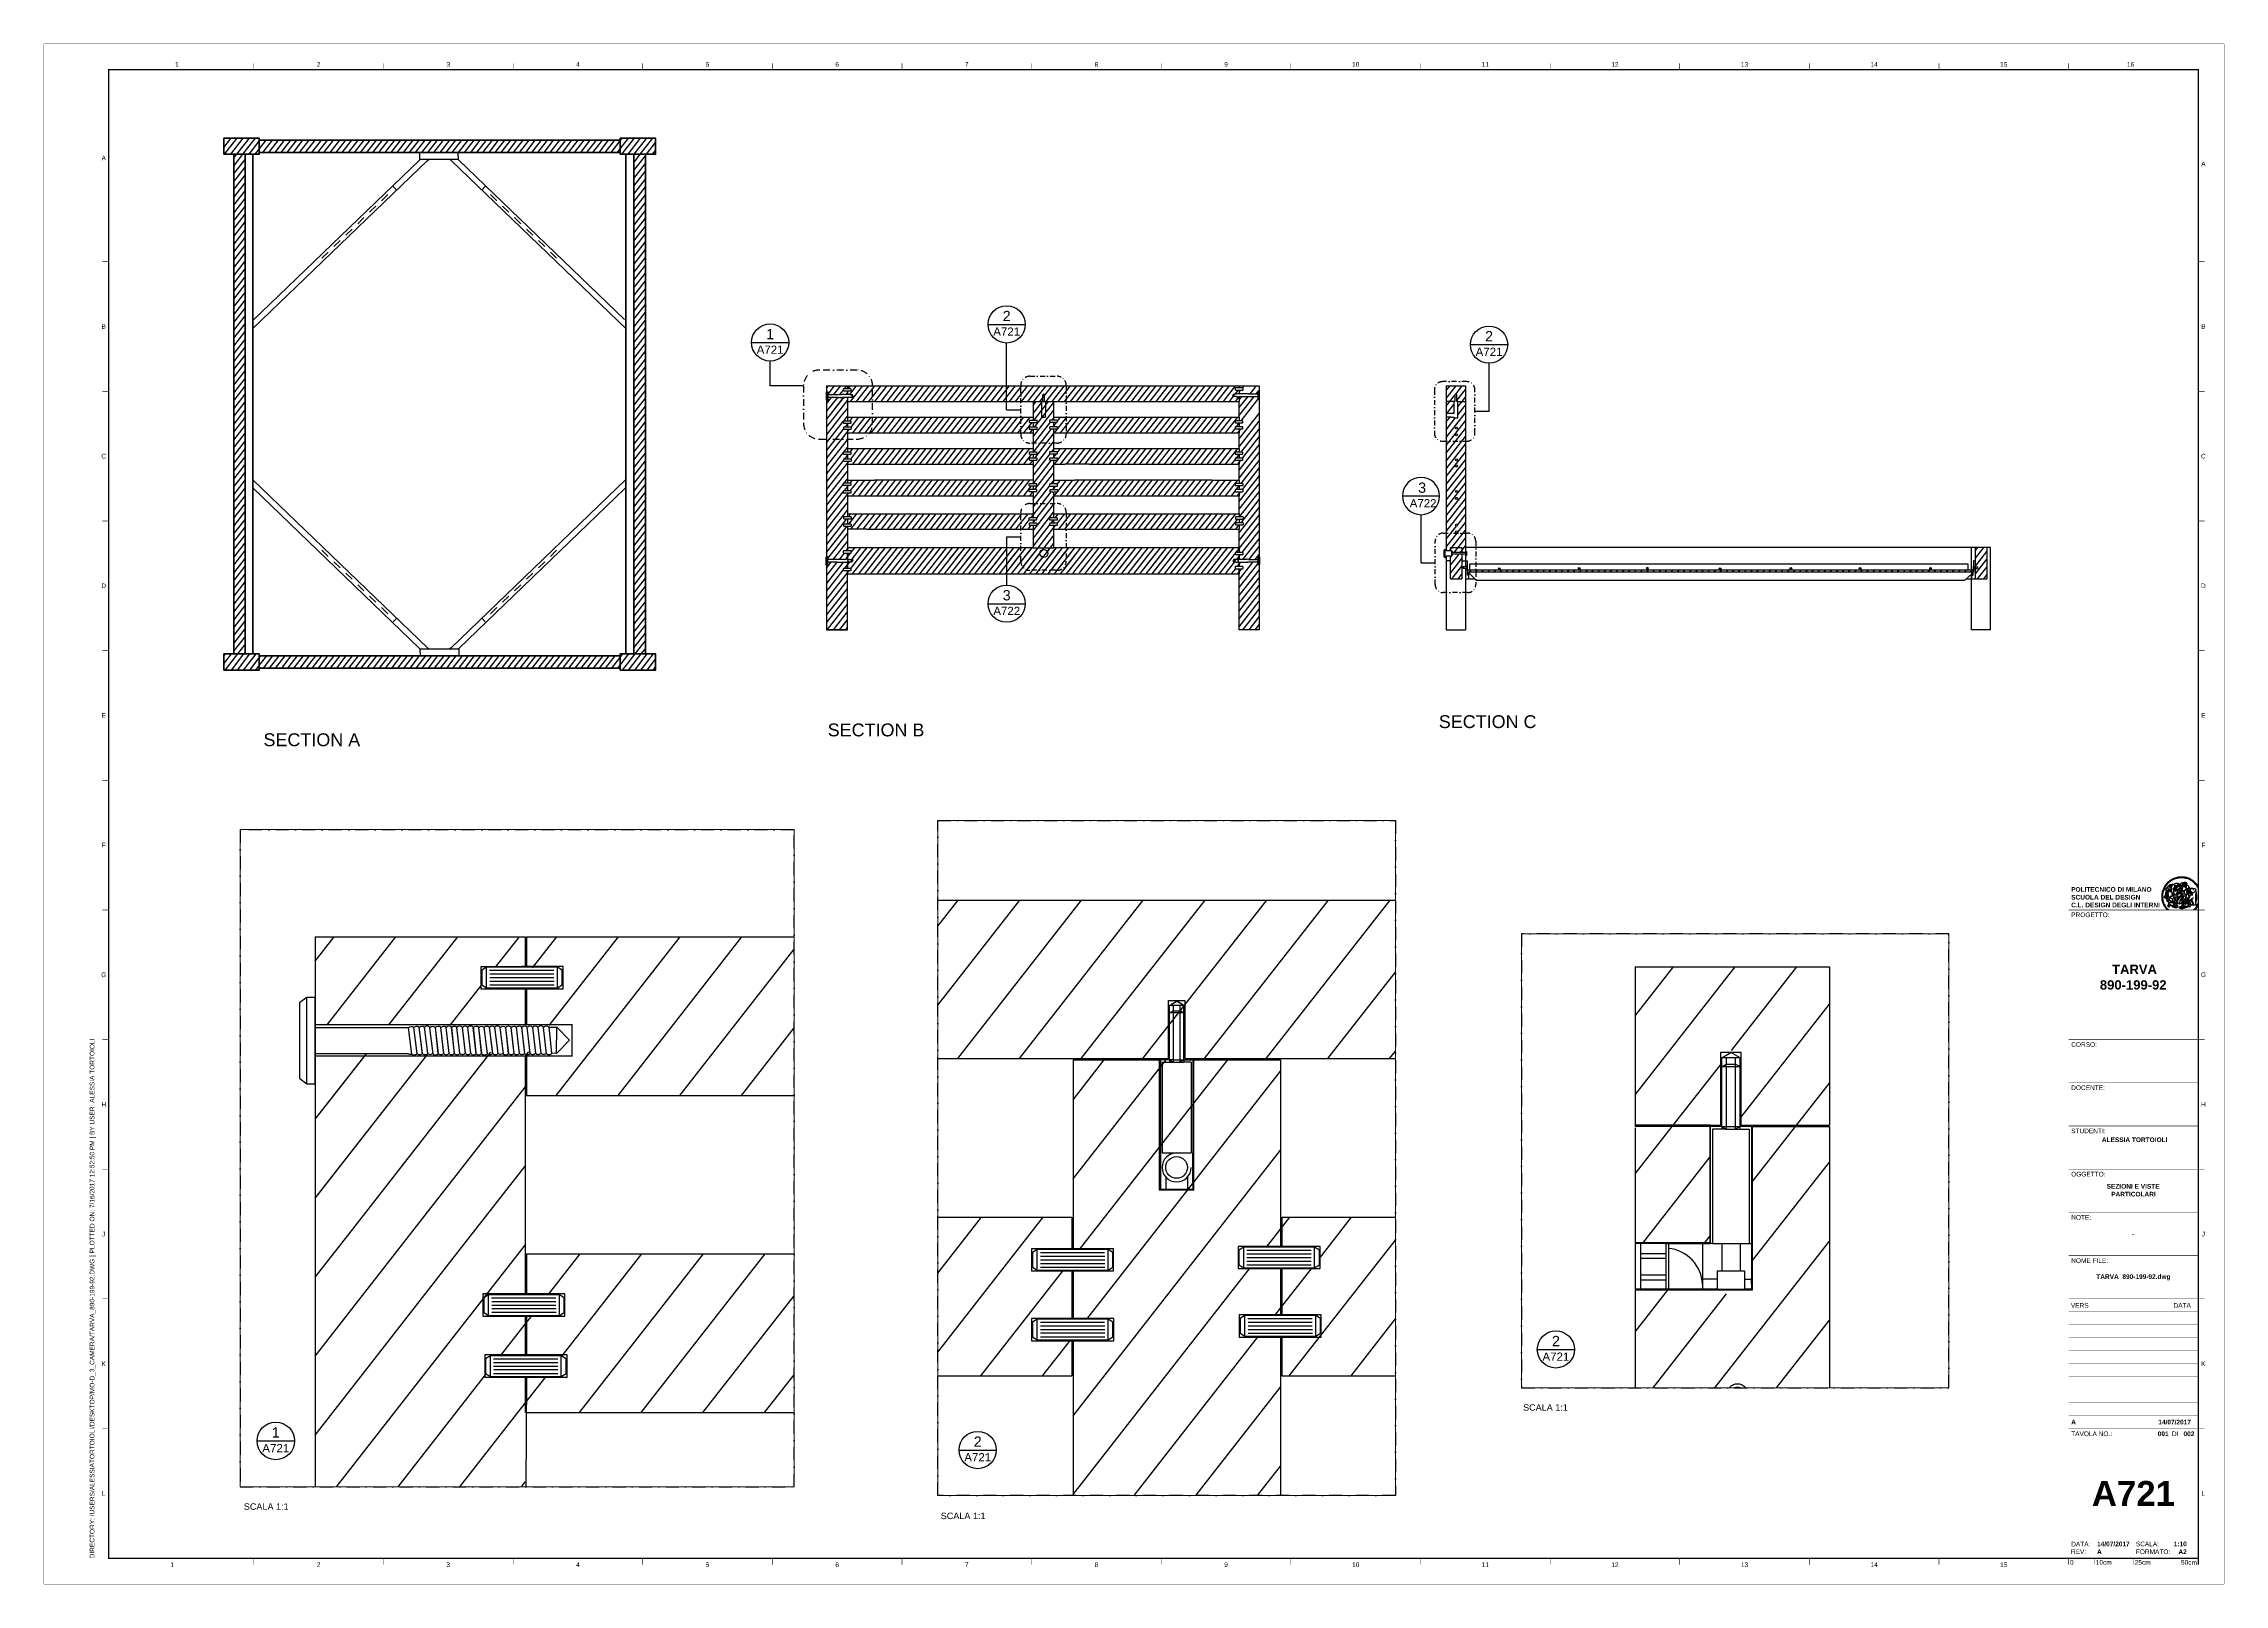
# Paper-space layout 'A000 (2)' of a CAD drawing. Header units: millimetres. Extents: x 2 to 843, y 0 to 594.
# The model-space entities are those that its viewports show. They can reach past a viewport. Long polylines and large blocks are cut down to what shows.
import ezdxf
from ezdxf.enums import TextEntityAlignment as Align

# ---------------------------------------------------------------- set-up
doc = ezdxf.new("R2010")
doc.units = ezdxf.units.MM
doc.set_wipeout_variables(frame=1)
doc.linetypes.add('ACAD_ISO02W100', pattern=[15, 12, -3])
doc.linetypes.add('TRATTOPUNTO', pattern=[25.4, 12.7, -6.35, 0, -6.35])
doc.layers.add('A-ANNO-SYMB', color=3, linetype='Continuous', lineweight=18)
for name, color, linetype in [('ARREDI_attrezzature', 175, 'Continuous'), ('Chiodi', 1, 'Continuous'), ('CONTORNO PART.', 60, 'Continuous'), ('G-ANNO-LOGO', 3, 'Continuous'), ('G-ANNO-TEXT', 3, 'Continuous'), ('G-ANNO-TTLB', 3, 'Continuous'), ('particolari', 6, 'Continuous'), ('SELECTIONS', 6, 'Continuous'), ('struttura', 7, 'Continuous')]:
    doc.layers.add(name, color=color, linetype=linetype)
doc.layers.add('G-ANNO-NPLT', color=210, linetype='Continuous', plot=False)
doc.layers.add('VIEWPORT', color=5, linetype='Continuous', plot=False)
doc.styles.add('ARIAL', font='Arial.ttf')
doc.styles.add('ARIAL-BOLD', font='Arial Bold.ttf')
doc.styles.add('E-ARIAL', font='Arial.ttf')
doc.styles.get("Standard").update_dxf_attribs({"font": 'Arial.ttf'})
pattern_1 = [(52, (416.6777, 953.3833), (-1.4775202, 1.1543653), [])]
pattern_2 = [(52, (102.4518, 945.274), (-1.47752, 1.1543653), [])]
pattern_3 = [(52, (1200.2589, 2122.3215), (-1.4775202, 1.1543653), [])]
pattern_4 = [(52, (1256.3046, 2112.9234), (-1.4775202, 1.1543653), [])]
pattern_5 = [(52, (1728.3032, 2293.5781), (-1.4775202, 1.1543653), [])]

# ---------------------------------------------------------------- blocks, each defined once
blk = doc.blocks.new('A1_GRID_LAYOUT')
at = {"layer": 'G-ANNO-NPLT', "const_width": 0.18}
for points in [[(841, 594), (0, 594)], [(0, 0), (0, 594)], [(841, 0), (841, 594)], [(841, 0), (0, 0)]]:
    blk.add_lwpolyline(points, dxfattribs=at)
at = {"layer": 'G-ANNO-TTLB', "const_width": 0.5, "flags": 128}
blk.add_lwpolyline([(25, 584), (25, 10), (831, 10), (831, 584)], close=True, dxfattribs=at)
at = {"layer": 'G-ANNO-TTLB', "const_width": 0.18, "flags": 128}
for points in [[(81, 586.5), (81, 584)], [(131, 586.5), (131, 584)], [(181, 586.5), (181, 584)], [(231, 586.5), (231, 584)], [(281, 586.5), (281, 584)], [(331, 586.5), (331, 584)], [(381, 586.5), (381, 584)], [(431, 586.5), (431, 584)], [(481, 586.5), (481, 584)], [(531, 586.5), (531, 584)], [(581, 586.5), (581, 584)], [(631, 586.5), (631, 584)], [(681, 586.5), (681, 584)], [(731, 586.5), (731, 584)], [(781, 586.5), (781, 584)], [(0, 578.5), (0, 576)], [(25, 510), (22.5, 510)], [(833.5, 510), (831, 510)], [(25, 460), (22.5, 460)], [(833.5, 460), (831, 460)], [(25, 410), (22.5, 410)], [(833.5, 410), (831, 410)], [(25, 360), (22.5, 360)], [(833.5, 360), (831, 360)], [(25, 310), (22.5, 310)], [(833.5, 310), (831, 310)], [(25, 260), (22.5, 260)], [(833.5, 260), (831, 260)], [(25, 210), (22.5, 210)], [(833.5, 210), (831, 210)], [(25, 160), (22.5, 160)], [(833.5, 160), (831, 160)], [(25, 110), (22.5, 110)], [(833.5, 110), (831, 110)], [(833.5, 110), (831, 110)], [(25, 60), (22.5, 60)], [(833.5, 60), (831, 60)], [(833.5, 60), (831, 60)], [(81, 10), (81, 7.5)], [(131, 10), (131, 7.5)], [(181, 10), (181, 7.5)], [(231, 10), (231, 7.5)], [(281, 10), (281, 7.5)], [(331, 10), (331, 7.5)], [(381, 10), (381, 7.5)], [(431, 10), (431, 7.5)], [(481, 10), (481, 7.5)], [(531, 10), (531, 7.5)], [(581, 10), (581, 7.5)], [(631, 10), (631, 7.5)], [(681, 10), (681, 7.5)], [(731, 10), (731, 7.5)], [(781, 10), (781, 7.5)]]:
    blk.add_lwpolyline(points, dxfattribs=at)
at = {"layer": 'G-ANNO-TTLB', "const_width": 0.18}
blk.add_lwpolyline([(716.5, 10), (776.5, 10)], dxfattribs=at)
at = {"layer": 'G-ANNO-TEXT', "style": 'ARIAL'}
for s, p in [('1', (51.35, 586.07)), ('2', (106, 586.07)), ('3', (156, 586.07)), ('4', (206, 586.07)), ('5', (256, 586.07)), ('6', (306, 586.07)), ('7', (356, 586.07)), ('8', (406, 586.07)), ('9', (456, 586.07)), ('10', (506, 586.07)), ('11', (556, 586.07)), ('12', (606, 586.07)), ('13', (656, 586.07)), ('14', (706, 586.07)), ('15', (756, 586.07)), ('16', (804.89, 586.07)), ('A', (23.09, 549.98)), ('A', (832.98, 547.71)), ('B', (23.09, 485)), ('B', (832.98, 485)), ('C', (23.09, 435)), ('C', (832.98, 435)), ('D', (23.09, 385)), ('D', (832.98, 385)), ('E', (23.09, 335)), ('E', (832.98, 335)), ('F', (23.09, 285)), ('F', (832.98, 285)), ('G', (23.09, 235)), ('G', (832.98, 235)), ('H', (23.09, 185)), ('H', (832.98, 185)), ('J', (23.09, 135)), ('J', (832.98, 135)), ('K', (23.09, 85)), ('K', (832.98, 85)), ('L', (23.09, 35)), ('L', (832.98, 35)), ('2', (106, 7.51)), ('3', (156, 7.51)), ('6', (306, 7.51)), ('8', (406, 7.51)), ('9', (456, 7.51)), ('10', (506, 7.51)), ('12', (606, 7.51)), ('13', (656, 7.51)), ('1', (49.49, 7.51)), ('4', (206, 7.51)), ('5', (256, 7.51)), ('7', (356, 7.51)), ('11', (556, 7.51)), ('14', (706, 7.51)), ('15', (756, 7.51))]:
    blk.add_text(s, height=1.8, dxfattribs=at).set_placement(p, align=Align.MIDDLE_CENTER)
at = {"layer": 'G-ANNO-TEXT', "insert": (17.7, 9.95), "char_height": 1.8, "attachment_point": 1, "rotation": 90, "style": 'ARIAL'}
blk.add_mtext_dynamic_manual_height_columns('DIRECTORY: /USERS/ALESSIATORTOIOLI/DESKTOP/MO-D_3_CAMERA/TARVA_890-199-92.DWG | PLOTTED ON: 7/16/2017 12:52:50 PM | BY USER: ALESSIA TORTOIOLI', width=412.209, gutter_width=9, heights=[0], dxfattribs=at)
blk = doc.blocks.new('logoPolimi')
for p, q in [((-2.37, 0.12), (-2.16, 0.11)), ((-2.37, 0.01), (-2.16, 0.01)), ((-2.36, 0.23), (-2.15, 0.21)), ((-2.35, 0.34), (-2.14, 0.31)), ((-2.33, 0.45), (-2.12, 0.41)), ((-2.3, 0.55), (-2.1, 0.51)), ((-2.28, 0.66), (-2.07, 0.6)), ((-2.24, 0.77), (-2.04, 0.7)), ((-2.2, 0.87), (-2.01, 0.79)), ((-2.16, 0.97), (-1.97, 0.89)), ((-2.11, 1.07), (-1.93, 0.98)), ((-2.06, 1.17), (-1.88, 1.07)), ((-2.01, 1.26), (-1.83, 1.15)), ((-1.94, 1.36), (-1.77, 1.24)), ((-1.88, 1.45), (-1.71, 1.32)), ((-1.84, 0.03), (-1.82, 0.35)), ((-1.81, 1.53), (-1.65, 1.4)), ((-1.74, 1.61), (-1.58, 1.47)), ((-1.73, 0.59), (-1.73, 0.59)), ((-1.73, 0.59), (-1.73, 0.59)), ((-1.66, 1.69), (-1.51, 1.54)), ((-1.65, 0.57), (-1.65, 0.57)), ((-1.59, 1.12), (-1.59, 1.12)), ((-1.58, 1.77), (-1.44, 1.61)), ((-1.51, 0.55), (-1.51, 0.55)), ((-1.51, 0.55), (-1.51, 0.55)), ((-1.49, 1.84), (-1.36, 1.68)), ((-1.41, 1.91), (-1.28, 1.74)), ((-1.32, 1.97), (-1.2, 1.8)), ((-1.31, 0.79), (-1.21, 0.75)), ((-1.21, 0.75), (-1.31, 0.79)), ((-1.21, 0.75), (-1.31, 0.79)), ((-1.22, 2.03), (-1.11, 1.85)), ((-1.21, 0.75), (-1.21, 0.75)), ((-1.21, 0.75), (-1.21, 0.75)), ((-1.19, 0.76), (-1.19, 0.76)), ((-1.19, 0.76), (-1.19, 0.76)), ((-1.17, 0.99), (-1.18, 0.99)), ((-1.18, 0.99), (-1.17, 0.99)), ((-1.16, 0.57), (-1.16, 0.57)), ((-1.16, 0.57), (-1.16, 0.57)), ((-1.13, 2.09), (-1.03, 1.9)), ((-1.1, 0.01), (-0.99, 0.06)), ((-0.99, 0.06), (-1.1, 0.01)), ((-0.99, 0.06), (-1.1, 0.01)), ((-1.03, 2.14), (-0.94, 1.95)), ((-0.99, 0.06), (-0.99, 0.06)), ((-0.99, 0.06), (-0.99, 0.06)), ((-0.97, 0.79), (-0.98, 0.79)), ((-0.89, 0.84), (-0.97, 0.79)), ((-0.97, 0.79), (-0.89, 0.84)), ((-0.96, 1.41), (-0.96, 1.41)), ((-0.96, 1.41), (-0.96, 1.41)), ((-0.93, 2.18), (-0.84, 1.99)), ((-0.89, 0.84), (-0.82, 0.87)), ((-0.82, 0.87), (-0.89, 0.84)), ((-0.89, 0.84), (-0.82, 0.87)), ((-0.88, 0.83), (-0.89, 0.84)), ((-0.85, 1.39), (-0.85, 1.39)), ((-0.85, 1.39), (-0.85, 1.39)), ((-0.84, 0.14), (-0.84, 0.14)), ((-0.83, 2.22), (-0.75, 2.03)), ((-0.77, 1.08), (-0.78, 1.08)), ((-0.78, 1.08), (-0.77, 1.08)), ((-0.61, 1.12), (-0.77, 1.08)), ((-0.77, 1.08), (-0.61, 1.12)), ((-0.77, 1.08), (-0.61, 1.12)), ((-0.75, 1.3), (-0.76, 1.29)), ((-0.76, 1.29), (-0.75, 1.3)), ((-0.72, 2.26), (-0.66, 2.06)), ((-0.65, 0.99), (-0.7, 0.96)), ((-0.69, 0.18), (-0.68, 0.18)), ((-0.66, 0.93), (-0.66, 0.93)), ((-0.66, 0.93), (-0.64, 0.93)), ((-0.66, 0.93), (-0.66, 0.93)), ((-0.66, 0.93), (-0.66, 0.93)), ((-0.63, 1.01), (-0.63, 1.01)), ((-0.63, 1.01), (-0.62, 1.01)), ((-0.63, 0.66), (-0.63, 0.66)), ((-0.61, 2.29), (-0.56, 2.09)), ((-0.6, 1.12), (-0.61, 1.12)), ((-0.61, 1.12), (-0.6, 1.12)), ((-0.61, 1.12), (-0.6, 1.12)), ((-0.61, 0.86), (-0.57, 0.85)), ((-0.57, 0.85), (-0.61, 0.86)), ((-0.61, 0.86), (-0.57, 0.85)), ((-0.53, 1.08), (-0.6, 1.12)), ((-0.6, 1.12), (-0.6, 1.11)), ((-0.6, 1.12), (-0.53, 1.08)), ((-0.57, 0.8), (-0.59, 0.8)), ((-0.57, 0.85), (-0.53, 0.84)), ((-0.57, 0.85), (-0.57, 0.85)), ((-0.57, 0.85), (-0.57, 0.85)), ((-0.57, 0.85), (-0.53, 0.84)), ((-0.56, 0.29), (-0.49, 0.48)), ((-0.56, 0.14), (-0.56, 0.29)), ((-0.5, 0.11), (-0.56, 0.14)), ((-0.53, 0.84), (-0.51, 0.84)), ((-0.53, 0.84), (-0.51, 0.84)), ((-0.53, 0.84), (-0.53, 0.84)), ((-0.51, 2.32), (-0.46, 2.11)), ((-0.51, 0.11), (-0.51, 0.11)), ((-0.51, 0.11), (-0.51, 0.11)), ((-0.34, 0.33), (-0.5, 0.11)), ((-0.49, 0.48), (-0.41, 0.55)), ((-0.42, 0.8), (-0.47, 0.79)), ((-0.42, 0.8), (-0.47, 0.79)), ((-0.47, 0.79), (-0.45, 0.76)), ((-0.47, 0.79), (-0.45, 0.76)), ((-0.45, 1.14), (-0.42, 1.11)), ((-0.42, 1.26), (-0.36, 1.22)), ((-0.41, 0.55), (-0.34, 0.49)), ((-0.4, 2.34), (-0.36, 2.13)), ((-0.4, 1.37), (-0.38, 1.38)), ((-0.39, 1.37), (-0.4, 1.37)), ((-0.35, 1.33), (-0.4, 1.37)), ((-0.39, 1.24), (-0.4, 1.23)), ((-0.38, 1.14), (-0.38, 1.14)), ((-0.34, 0.49), (-0.09, 0.48)), ((-0.16, 0.32), (-0.34, 0.33)), ((-0.14, 0.32), (-0.31, 0.34)), ((-0.29, 2.35), (-0.26, 2.14)), ((-0.28, 1.3), (-0.29, 1.3)), ((-0.28, 1.3), (-0.28, 1.3)), ((-0.18, 2.36), (-0.16, 2.15)), ((-0.16, 1.24), (-0.16, 1.25)), ((-0.16, 1.25), (-0.16, 1.25)), ((-0.16, 0.49), (-0.14, 0.64)), ((-0.06, 0.27), (-0.16, 0.32)), ((-0.1, 0.88), (-0.09, 0.87)), ((-0.08, 1.37), (-0.08, 1.38)), ((-0.08, 1.23), (-0.05, 1.21)), ((-0.05, 1.21), (-0.08, 1.23)), ((-0.08, 1.23), (-0.05, 1.21)), ((-0.07, 2.37), (-0.06, 2.16)), ((-0.03, 0.26), (-0.06, 0.27)), ((-0.05, 1.21), (-0.04, 1.21)), ((-0.04, 1.21), (-0.05, 1.21)), ((-0.04, 1.21), (-0.04, 1.21)), ((-0.04, 1.21), (-0.04, 1.21)), ((-0.04, 0.48), (-0.03, 0.26)), ((0.03, 1.15), (0.03, 1.15)), ((0.03, 0.66), (0.03, 0.67)), ((0.04, 2.37), (0.04, 2.16)), ((0.07, 0.58), (0.07, 0.57)), ((0.1, 1.18), (0.1, 1.18)), ((0.1, 0.84), (0.1, 0.84)), ((0.13, 1.32), (0.17, 1.19)), ((0.15, 2.36), (0.14, 2.16)), ((0.14, 0.71), (0.34, 0.65)), ((0.31, 0.56), (0.17, 0.63)), ((0.26, 2.36), (0.24, 2.15)), ((0.27, 1.61), (0.27, 1.61)), ((0.27, 1.61), (0.27, 1.61)), ((0.27, 1.61), (0.27, 1.61)), ((0.29, 1.29), (0.29, 1.29)), ((0.29, 1.29), (0.29, 1.29)), ((0.29, 1.29), (0.29, 1.29)), ((0.29, 1.29), (0.29, 1.29)), ((0.33, 0.49), (0.34, 0.49)), ((0.33, 0.03), (0.35, 0.03)), ((0.33, 0.03), (0.35, 0.03)), ((0.37, 2.34), (0.34, 2.13)), ((0.34, 0.65), (0.34, 0.64)), ((0.35, 0.03), (0.57, 0.06)), ((0.35, 0.03), (0.57, 0.06)), ((0.35, 0.03), (0.35, 0.03)), ((0.35, 0.03), (0.35, 0.03)), ((0.38, 1.36), (0.37, 1.35)), ((0.38, 0.34), (0.37, 0.34)), ((0.38, 0.34), (0.38, 0.34)), ((0.43, 0.67), (0.39, 0.64)), ((0.48, 2.32), (0.44, 2.12)), ((0.49, 1.05), (0.51, 1.13)), ((0.51, 1.13), (0.49, 1.05)), ((0.49, 1.05), (0.51, 1.13)), ((0.51, 1.31), (0.5, 1.29)), ((0.51, 1.13), (0.52, 1.23)), ((0.52, 1.23), (0.51, 1.23)), ((0.51, 1.23), (0.52, 1.23)), ((0.52, 1.23), (0.51, 1.13)), ((0.51, 1.13), (0.52, 1.23)), ((0.52, 1.24), (0.6, 1.37)), ((0.52, 1.23), (0.6, 1.36)), ((0.6, 1.36), (0.52, 1.23)), ((0.52, 1.23), (0.52, 1.23)), ((0.52, 1.23), (0.52, 1.24)), ((0.52, 1.23), (0.52, 1.23)), ((0.55, 1.07), (0.53, 1.06)), ((0.53, 1.04), (0.53, 1.06)), ((0.53, 1.05), (0.53, 1.04)), ((0.59, 2.3), (0.54, 2.09)), ((0.54, 0.3), (0.63, 0.32)), ((0.54, -0.08), (0.61, 0.06)), ((0.61, 0.06), (0.54, -0.08)), ((0.54, -0.08), (0.61, 0.06)), ((0.56, 0.19), (0.59, 0.21)), ((0.57, 1.07), (0.57, 1.07)), ((0.57, 1.07), (0.57, 1.07)), ((0.57, 1.07), (0.57, 1.07)), ((0.57, 1.07), (0.57, 1.07)), ((0.57, 1.07), (0.57, 1.07)), ((0.57, 1.07), (0.57, 1.07)), ((0.57, 1.07), (0.57, 1.07)), ((0.58, 0.3), (0.59, 0.29)), ((0.59, 0.78), (0.59, 0.79)), ((0.59, 0.79), (0.59, 0.79)), ((0.59, 0.79), (0.59, 0.79)), ((0.59, 0.79), (0.59, 0.78)), ((0.61, 0.06), (0.6, 0.07)), ((0.6, 0.07), (0.61, 0.06)), ((0.61, 0.06), (0.61, 0.07)), ((0.62, 0.21), (0.65, 0.22)), ((0.69, 2.27), (0.63, 2.07)), ((0.64, 1.37), (0.65, 1.37)), ((0.69, 0.86), (0.68, 0.86)), ((0.68, 0.86), (0.69, 0.86)), ((0.68, 0.76), (0.68, 0.76)), ((0.8, 2.23), (0.73, 2.03)), ((0.76, 0.26), (0.76, 0.26)), ((0.9, 2.19), (0.82, 2)), ((0.82, 0.35), (0.84, 0.36)), ((0.82, 0.35), (0.82, 0.35)), ((0.84, 0.36), (0.84, 0.37)), ((0.85, 0.34), (1.05, 0.35)), ((1, 2.15), (0.91, 1.96)), ((0.93, 1.05), (0.93, 1.05)), ((0.93, 1.05), (0.93, 1.05)), ((0.93, 1.05), (0.93, 1.04)), ((0.93, 1.05), (0.93, 1.05)), ((0.97, 0.66), (0.96, 0.66)), ((1.01, 0.97), (0.98, 0.96)), ((1.1, 2.1), (1, 1.91)), ((1.2, 2.04), (1.09, 1.86)), ((1.17, 0.96), (1.17, 0.95)), ((1.17, 0.95), (1.17, 0.95)), ((1.29, 1.99), (1.18, 1.81)), ((1.38, 1.92), (1.26, 1.75)), ((1.34, 0.37), (1.26, 0.04)), ((1.27, 0.37), (1.27, 0.38)), ((1.28, 0.95), (1.28, 0.95)), ((1.47, 1.86), (1.34, 1.69)), ((1.37, 0.73), (1.46, 0.81)), ((1.41, 0.4), (1.41, 0.41)), ((1.56, 1.79), (1.42, 1.63)), ((1.64, 1.71), (1.49, 1.56)), ((1.49, 0.9), (1.57, 0.92)), ((1.72, 1.63), (1.56, 1.49)), ((1.67, 0.6), (1.57, 0.53)), ((1.79, 1.55), (1.63, 1.41)), ((1.86, 1.47), (1.7, 1.34)), ((1.93, 1.38), (1.76, 1.26)), ((1.99, 1.29), (1.81, 1.17)), ((2.05, 1.19), (1.87, 1.09)), ((2.1, 1.1), (1.92, 1)), ((2.15, 1), (1.96, 0.91)), ((2.19, 0.9), (2, 0.82)), ((2.23, 0.79), (2.04, 0.72)), ((2.27, 0.69), (2.07, 0.63)), ((2.3, 0.58), (2.09, 0.53)), ((2.32, 0.47), (2.12, 0.43)), ((2.34, 0.37), (2.13, 0.33)), ((2.36, 0.26), (2.15, 0.23)), ((2.37, 0.15), (2.16, 0.13)), ((2.37, 0.04), (2.16, 0.03)), ((-2.37, -0.1), (-2.16, -0.09)), ((-2.36, -0.21), (-2.15, -0.19)), ((-2.35, -0.32), (-2.14, -0.29)), ((-2.33, -0.43), (-2.12, -0.39)), ((-2.31, -0.54), (-2.1, -0.49)), ((-2.28, -0.65), (-2.08, -0.59)), ((-2.25, -0.75), (-2.05, -0.69)), ((-2.21, -0.86), (-2.02, -0.78)), ((-2.17, -0.96), (-1.98, -0.87)), ((-2.12, -1.06), (-1.93, -0.96)), ((-2.07, -1.16), (-1.89, -1.05)), ((-2.04, -0.15), (-1.97, -0.2)), ((-2.01, -1.25), (-1.84, -1.14)), ((-1.95, -1.34), (-1.78, -1.22)), ((-1.89, -1.43), (-1.72, -1.31)), ((-1.82, -1.52), (-1.66, -1.38)), ((-1.75, -1.6), (-1.59, -1.46)), ((-1.67, -1.68), (-1.52, -1.53)), ((-1.58, -0.12), (-1.6, -0.18)), ((-1.6, -0.18), (-1.58, -0.28)), ((-1.57, -0.54), (-1.59, -0.54)), ((-1.59, -0.54), (-1.59, -0.54)), ((-1.59, -1.76), (-1.45, -1.6)), ((-1.56, -0.32), (-1.56, -0.31)), ((-1.56, -0.31), (-1.56, -0.31)), ((-1.53, -0.65), (-1.53, -0.65)), ((-1.53, -0.65), (-1.53, -0.65)), ((-1.51, -1.83), (-1.37, -1.67)), ((-1.48, -0.86), (-1.48, -0.85)), ((-1.42, -0.37), (-1.42, -0.37)), ((-1.42, -1.9), (-1.29, -1.73)), ((-1.38, -0.46), (-1.38, -0.46)), ((-1.33, -1.96), (-1.21, -1.79)), ((-1.31, -0.24), (-1.31, -0.23)), ((-1.31, -0.23), (-1.31, -0.24)), ((-1.24, -2.02), (-1.13, -1.84)), ((-1.23, -0.19), (-1.23, -0.19)), ((-1.23, -0.19), (-1.23, -0.19)), ((-1.23, -0.19), (-1.23, -0.19)), ((-1.23, -0.19), (-1.23, -0.19)), ((-1.14, -2.08), (-1.04, -1.89)), ((-1.04, -2.13), (-0.95, -1.94)), ((-1.01, -0.39), (-1.02, -0.39)), ((-1.02, -0.39), (-1.01, -0.39)), ((-1.02, -0.7), (-1.02, -0.7)), ((-1.02, -0.7), (-1.02, -0.7)), ((-1.02, -0.7), (-1.02, -0.7)), ((-0.94, -2.18), (-0.86, -1.98)), ((-0.84, -2.22), (-0.77, -2.02)), ((-0.79, -0.51), (-0.83, -0.58)), ((-0.83, -0.58), (-0.79, -0.51)), ((-0.83, -0.58), (-0.79, -0.51)), ((-0.78, -1.05), (-0.83, -0.94)), ((-0.83, -0.94), (-0.78, -1.05)), ((-0.83, -0.94), (-0.83, -0.94)), ((-0.83, -0.94), (-0.78, -1.05)), ((-0.82, -1.23), (-0.82, -1.23)), ((-0.82, -1.23), (-0.77, -1.23)), ((-0.77, -1.23), (-0.82, -1.23)), ((-0.82, -1.23), (-0.82, -1.23)), ((-0.77, -1.23), (-0.82, -1.23)), ((-0.75, -0.96), (-0.8, -0.89)), ((-0.8, -0.89), (-0.79, -0.92)), ((-0.79, -0.92), (-0.8, -0.89)), ((-0.8, -0.89), (-0.75, -0.96)), ((-0.79, -0.92), (-0.8, -0.89)), ((-0.8, -0.89), (-0.8, -0.89)), ((-0.8, -0.89), (-0.75, -0.96)), ((-0.79, -0.92), (-0.78, -0.95)), ((-0.78, -0.95), (-0.79, -0.92)), ((-0.78, -0.95), (-0.79, -0.92)), ((-0.77, -0.49), (-0.78, -0.48)), ((-0.78, -0.48), (-0.77, -0.49)), ((-0.78, -0.95), (-0.76, -1)), ((-0.76, -1), (-0.78, -0.95)), ((-0.76, -1), (-0.78, -0.95)), ((-0.71, -0.89), (-0.75, -0.87)), ((-0.75, -0.87), (-0.71, -0.89)), ((-0.75, -0.87), (-0.71, -0.89)), ((-0.72, -1.01), (-0.75, -0.96)), ((-0.75, -0.96), (-0.72, -1.01)), ((-0.75, -0.96), (-0.72, -1.01)), ((-0.74, -2.25), (-0.67, -2.05)), ((-0.64, -0.93), (-0.71, -0.89)), ((-0.71, -0.89), (-0.64, -0.93)), ((-0.71, -0.89), (-0.64, -0.93)), ((-0.66, -0.53), (-0.66, -0.53)), ((-0.66, -0.53), (-0.66, -0.53)), ((-0.66, -0.53), (-0.66, -0.53)), ((-0.63, -2.29), (-0.57, -2.08)), ((-0.52, -2.31), (-0.48, -2.11)), ((-0.39, -0.81), (-0.51, -0.69)), ((-0.51, -1.04), (-0.5, -1.04)), ((-0.48, -0.42), (-0.48, -0.42)), ((-0.48, -0.42), (-0.48, -0.42)), ((-0.48, -0.42), (-0.48, -0.42)), ((-0.42, -2.33), (-0.38, -2.13)), ((-0.41, -0.51), (-0.41, -0.51)), ((-0.38, -0.05), (-0.39, -0.12)), ((-0.39, -0.12), (-0.37, -0.1)), ((-0.35, -0.14), (-0.37, -0.08)), ((-0.37, -0.09), (-0.37, -0.09)), ((-0.33, -0.12), (-0.35, -0.14)), ((-0.32, -0.14), (-0.35, -0.14)), ((-0.35, -0.18), (-0.34, -0.22)), ((-0.34, -0.08), (-0.29, -0.16)), ((-0.34, -0.22), (-0.34, -0.22)), ((-0.27, -0.17), (-0.32, -0.14)), ((-0.31, -2.35), (-0.28, -2.14)), ((-0.25, -0.91), (-0.26, -0.9)), ((-0.26, -1.29), (0.1, -1.2)), ((0.1, -1.2), (-0.26, -1.29)), ((0.08, -1.4), (-0.26, -1.29)), ((-0.26, -1.29), (0.08, -1.4)), ((-0.26, -1.38), (-0.26, -1.29)), ((-0.26, -1.29), (-0.26, -1.29)), ((-0.26, -1.29), (-0.26, -1.38)), ((-0.26, -1.29), (0.08, -1.4)), ((-0.26, -1.29), (-0.26, -1.29)), ((0.08, -1.49), (-0.26, -1.38)), ((-0.26, -1.38), (0.09, -1.49)), ((-0.2, -2.36), (-0.18, -2.15)), ((-0.14, -0.15), (-0.16, -0.13)), ((-0.11, -0.04), (-0.12, -0.05)), ((-0.09, -2.37), (-0.08, -2.16)), ((-0.04, -0.41), (-0.01, -0.44)), ((-0.01, -0.44), (-0.04, -0.41)), ((-0.04, -0.41), (-0.01, -0.44)), ((0.03, -2.37), (0.02, -2.16)), ((0.07, -0.84), (0.07, -0.84)), ((0.07, -0.84), (0.07, -0.84)), ((0.1, -1.2), (0.08, -1.32)), ((0.08, -1.32), (0.13, -1.2)), ((0.08, -1.4), (0.72, -1.22)), ((0.72, -1.22), (0.08, -1.4)), ((0.08, -1.4), (0.72, -1.22)), ((0.72, -1.31), (0.08, -1.49)), ((0.08, -1.44), (0.08, -1.4)), ((0.08, -1.4), (0.08, -1.44)), ((0.08, -1.4), (0.08, -1.49)), ((0.08, -1.49), (0.08, -1.44)), ((0.08, -1.44), (0.08, -1.44)), ((0.08, -1.44), (0.08, -1.45)), ((0.08, -1.45), (0.08, -1.46)), ((0.08, -1.46), (0.08, -1.49)), ((0.1, -1.01), (0.09, -0.86)), ((0.1, -1.01), (0.09, -0.86)), ((0.09, -1.49), (0.72, -1.31)), ((0.1, -1.2), (0.12, -1.04)), ((0.12, -1.04), (0.1, -1.2)), ((0.13, -1.2), (0.1, -1.2)), ((0.1, -1.2), (0.13, -1.2)), ((0.13, -1.2), (0.1, -1.2)), ((0.1, -1.2), (0.1, -1.2)), ((0.11, -0.44), (0.11, -0.44)), ((0.11, -0.44), (0.11, -0.44)), ((0.12, -0.21), (0.12, -0.21)), ((0.12, -0.21), (0.12, -0.21)), ((0.12, -0.21), (0.12, -0.21)), ((0.12, -0.21), (0.12, -0.21)), ((0.12, -0.21), (0.12, -0.21)), ((0.12, -0.21), (0.12, -0.21)), ((0.12, -0.21), (0.12, -0.21)), ((0.12, -0.21), (0.12, -0.21)), ((0.12, -0.21), (0.12, -0.21)), ((0.12, -0.21), (0.12, -0.21)), ((0.12, -0.21), (0.12, -0.21)), ((0.12, -0.21), (0.12, -0.21)), ((0.12, -0.21), (0.12, -0.21)), ((0.12, -0.56), (0.14, -0.53)), ((0.14, -0.53), (0.12, -0.56)), ((0.12, -0.56), (0.14, -0.53)), ((0.12, -1.04), (0.12, -1.04)), ((0.12, -1.04), (0.12, -1.04)), ((0.12, -1.04), (0.12, -1.04)), ((0.14, -2.37), (0.12, -2.16)), ((0.21, -0.99), (0.13, -1.2)), ((0.13, -1.2), (0.21, -0.99)), ((0.36, -1.14), (0.13, -1.2)), ((0.13, -1.2), (0.26, -1.17)), ((0.14, -0.53), (0.16, -0.49)), ((0.16, -0.49), (0.14, -0.53)), ((0.14, -0.53), (0.16, -0.49)), ((0.16, -0.49), (0.16, -0.49)), ((0.16, -0.49), (0.16, -0.49)), ((0.28, -1.19), (0.21, -0.99)), ((0.21, -0.99), (0.31, -1.27)), ((0.25, -2.36), (0.22, -2.15)), ((0.24, -0.17), (0.24, -0.16)), ((0.24, -0.16), (0.24, -0.17)), ((0.25, -0.84), (0.25, -0.88)), ((0.25, -0.88), (0.25, -0.84)), ((0.25, -0.88), (0.25, -0.84)), ((0.25, -0.88), (0.29, -1.17)), ((0.26, -0.88), (0.25, -0.88)), ((0.31, -1.27), (0.25, -0.88)), ((0.26, -1.17), (0.28, -1.16)), ((0.28, -1.16), (0.36, -1.14)), ((0.29, -1.17), (0.28, -1.19)), ((0.35, -2.34), (0.32, -2.14)), ((0.36, -1.14), (0.72, -1.22)), ((0.72, -1.22), (0.36, -1.14)), ((0.46, -2.32), (0.42, -2.12)), ((0.49, -0.31), (0.49, -0.31)), ((0.49, -0.31), (0.49, -0.31)), ((0.5, -0.27), (0.5, -0.27)), ((0.51, -0.27), (0.51, -0.27)), ((0.57, -2.3), (0.52, -2.1)), ((0.68, -2.27), (0.62, -2.07)), ((0.78, -2.24), (0.71, -2.04)), ((0.72, -0.81), (0.75, -0.89)), ((0.72, -1.22), (0.72, -1.31)), ((0.72, -1.31), (0.72, -1.22)), ((0.74, -0.23), (0.74, -0.23)), ((0.74, -0.23), (0.75, -0.24)), ((0.75, -0.23), (0.75, -0.23)), ((0.89, -2.2), (0.81, -2)), ((0.86, -0.25), (0.82, -0.34)), ((0.87, -0.22), (0.86, -0.23)), ((0.87, -0.22), (0.86, -0.25)), ((0.99, -2.15), (0.9, -1.96)), ((0.96, -0.58), (0.96, -0.57)), ((1.09, -2.11), (0.99, -1.92)), ((1.05, -1.05), (1.04, -1.05)), ((1.19, -2.05), (1.08, -1.87)), ((1.28, -2), (1.17, -1.82)), ((1.37, -1.93), (1.25, -1.76)), ((1.31, -0.27), (1.3, -0.26)), ((1.3, -0.26), (1.3, -0.26)), ((1.3, -0.26), (1.3, -0.26)), ((1.3, -0.26), (1.31, -0.27)), ((1.3, -0.26), (1.3, -0.26)), ((1.46, -1.87), (1.33, -1.7)), ((1.54, -1.8), (1.41, -1.64)), ((1.63, -1.72), (1.48, -1.57)), ((1.71, -1.65), (1.55, -1.5)), ((1.78, -1.57), (1.62, -1.43)), ((1.85, -1.48), (1.69, -1.35)), ((1.92, -1.39), (1.75, -1.27)), ((1.98, -1.3), (1.81, -1.19)), ((2.04, -1.21), (1.86, -1.1)), ((2.09, -1.11), (1.91, -1.01)), ((2.14, -1.01), (1.95, -0.92)), ((2.19, -0.91), (1.99, -0.83)), ((2.23, -0.81), (2.03, -0.74)), ((2.26, -0.7), (2.06, -0.64)), ((2.29, -0.6), (2.09, -0.55)), ((2.32, -0.49), (2.11, -0.45)), ((2.34, -0.38), (2.13, -0.35)), ((2.35, -0.27), (2.15, -0.25)), ((2.37, -0.08), (2.16, -0.07)), ((2.36, -0.16), (2.16, -0.15))]:
    blk.add_line(p, q)
for points in [[(-1.9, 0.12), (-1.94, 0.02), (-2.05, -0.09), (-2.05, -0.09)], [(-1.86, 0.38), (-1.86, 0.38), (-1.87, 0.19), (-1.9, 0.12)], [(-1.76, 0.6), (-1.76, 0.6), (-1.84, 0.57), (-1.86, 0.38)], [(-1.86, -0.04), (-1.84, 0.02), (-1.84, 0.03), (-1.84, 0.03)], [(-1.82, 0.78), (-1.83, 0.8), (-1.85, 0.86), (-1.83, 0.88)], [(-1.82, 0.78), (-1.83, 0.8), (-1.85, 0.86), (-1.83, 0.88)], [(-1.83, 0.88), (-1.81, 0.9), (-1.76, 0.96), (-1.76, 0.96)], [(-1.83, 0.88), (-1.81, 0.9), (-1.76, 0.96), (-1.76, 0.96)], [(-1.76, 0.6), (-1.83, 0.7), (-1.78, 0.74), (-1.78, 0.74)], [(-1.78, 0.74), (-1.79, 0.74), (-1.83, 0.7), (-1.76, 0.6)], [(-1.78, 0.74), (-1.8, 0.76), (-1.81, 0.78), (-1.82, 0.78)], [(-1.78, 0.74), (-1.8, 0.76), (-1.81, 0.78), (-1.82, 0.78)], [(-1.82, 0.35), (-1.81, 0.5), (-1.73, 0.59), (-1.73, 0.59)], [(-1.82, -0.19), (-1.73, -0.07), (-1.75, 0.14), (-1.75, 0.3)], [(-1.75, 0.33), (-1.75, 0.17), (-1.73, -0.05), (-1.8, -0.17)], [(-1.78, 0.74), (-1.75, 0.72), (-1.72, 0.69), (-1.68, 0.7)], [(-1.68, 0.7), (-1.72, 0.69), (-1.75, 0.72), (-1.78, 0.74)], [(-1.68, 0.7), (-1.72, 0.69), (-1.75, 0.72), (-1.78, 0.74)], [(-1.78, 0.74), (-1.78, 0.74), (-1.78, 0.74), (-1.78, 0.74)], [(-1.76, 0.96), (-1.68, 1.1), (-1.59, 1.12), (-1.59, 1.12)], [(-1.76, 0.96), (-1.68, 1.1), (-1.6, 1.12), (-1.6, 1.12)], [(-1.73, 0.59), (-1.74, 0.59), (-1.75, 0.6), (-1.76, 0.6)], [(-1.73, 0.59), (-1.74, 0.59), (-1.75, 0.6), (-1.76, 0.6)], [(-1.75, 0.3), (-1.76, 0.47), (-1.65, 0.57), (-1.65, 0.57)], [(-1.65, 0.57), (-1.65, 0.57), (-1.76, 0.5), (-1.75, 0.33)], [(-1.65, 0.57), (-1.68, 0.58), (-1.7, 0.58), (-1.73, 0.59)], [(-1.65, 0.57), (-1.68, 0.58), (-1.7, 0.58), (-1.73, 0.59)], [(-1.5, 0.71), (-1.53, 0.74), (-1.61, 0.71), (-1.68, 0.7)], [(-1.68, 0.7), (-1.61, 0.71), (-1.53, 0.73), (-1.5, 0.71)], [(-1.5, 0.71), (-1.53, 0.73), (-1.61, 0.71), (-1.68, 0.7)], [(-1.51, 0.55), (-1.56, 0.56), (-1.61, 0.56), (-1.65, 0.57)], [(-1.65, 0.57), (-1.61, 0.56), (-1.56, 0.56), (-1.51, 0.55)], [(-1.51, 0.55), (-1.56, 0.56), (-1.61, 0.56), (-1.65, 0.57)], [(-1.59, 1.12), (-1.6, 1.06), (-1.61, 0.99), (-1.61, 0.97)], [(-1.61, 0.97), (-1.61, 0.99), (-1.6, 1.06), (-1.59, 1.12)], [(-1.61, 0.97), (-1.61, 0.99), (-1.6, 1.06), (-1.59, 1.12)], [(-1.61, 0.97), (-1.61, 0.95), (-1.56, 0.88), (-1.54, 0.87)], [(-1.54, 0.87), (-1.56, 0.88), (-1.61, 0.95), (-1.61, 0.97)], [(-1.54, 0.87), (-1.56, 0.88), (-1.61, 0.96), (-1.61, 0.97)], [(-1.59, 1.12), (-1.59, 1.13), (-1.59, 1.15), (-1.58, 1.16)], [(-1.59, 1.12), (-1.59, 1.13), (-1.59, 1.15), (-1.58, 1.16)], [(-1.58, 1.16), (-1.57, 1.21), (-1.52, 1.23), (-1.49, 1.25)], [(-1.58, 1.16), (-1.57, 1.21), (-1.52, 1.23), (-1.49, 1.25)], [(-1.58, 0.36), (-1.58, 0.48), (-1.51, 0.55), (-1.51, 0.55)], [(-1.51, 0.55), (-1.51, 0.55), (-1.58, 0.48), (-1.58, 0.36)], [(-1.51, 0.55), (-1.51, 0.55), (-1.58, 0.48), (-1.58, 0.36)], [(-1.55, 0.04), (-1.55, 0.08), (-1.58, 0.25), (-1.58, 0.36)], [(-1.58, 0.36), (-1.58, 0.25), (-1.55, 0.08), (-1.55, 0.04)], [(-1.58, 0.36), (-1.58, 0.25), (-1.55, 0.08), (-1.55, 0.04)], [(-1.58, -0.12), (-1.57, -0.06), (-1.55, 0.02), (-1.55, 0.04)], [(-1.55, 0.04), (-1.55, 0.02), (-1.57, -0.06), (-1.58, -0.12)], [(-1.55, 0.04), (-1.55, 0.02), (-1.56, -0.04), (-1.57, -0.1)], [(-1.54, 0.87), (-1.52, 0.85), (-1.47, 0.83), (-1.44, 0.83)], [(-1.44, 0.83), (-1.47, 0.83), (-1.52, 0.85), (-1.54, 0.87)], [(-1.45, 0.83), (-1.47, 0.83), (-1.52, 0.85), (-1.54, 0.87)], [(-1.51, 0.55), (-1.33, 0.54), (-1.16, 0.57), (-1.16, 0.57)], [(-1.16, 0.57), (-1.16, 0.57), (-1.33, 0.54), (-1.51, 0.55)], [(-1.16, 0.57), (-1.16, 0.57), (-1.33, 0.54), (-1.51, 0.55)], [(-1.5, 0.71), (-1.46, 0.68), (-1.4, 0.62), (-1.33, 0.66)], [(-1.33, 0.66), (-1.4, 0.62), (-1.46, 0.68), (-1.5, 0.71)], [(-1.33, 0.66), (-1.4, 0.62), (-1.46, 0.68), (-1.5, 0.71)], [(-1.49, 1.25), (-1.46, 1.26), (-1.42, 1.33), (-1.39, 1.36)], [(-1.49, 1.25), (-1.46, 1.27), (-1.43, 1.34), (-1.39, 1.36)], [(-1.31, 0.79), (-1.33, 0.79), (-1.42, 0.83), (-1.45, 0.83)], [(-1.44, 0.83), (-1.42, 0.83), (-1.33, 0.79), (-1.31, 0.79)], [(-1.31, 0.79), (-1.33, 0.79), (-1.42, 0.83), (-1.44, 0.83)], [(-1.35, 1.1), (-1.4, 1.17), (-1.36, 1.23), (-1.29, 1.31)], [(-1.29, 1.31), (-1.36, 1.23), (-1.4, 1.17), (-1.35, 1.1)], [(-1.35, 1.1), (-1.4, 1.17), (-1.36, 1.23), (-1.29, 1.31)], [(-1.39, 1.36), (-1.35, 1.38), (-1.26, 1.4), (-1.19, 1.41)], [(-1.39, 1.36), (-1.35, 1.38), (-1.26, 1.4), (-1.19, 1.41)], [(-1.18, 0.99), (-1.24, 0.97), (-1.3, 1.03), (-1.35, 1.1)], [(-1.35, 1.1), (-1.3, 1.03), (-1.24, 0.97), (-1.18, 0.99)], [(-1.18, 1), (-1.24, 0.97), (-1.3, 1.03), (-1.35, 1.1)], [(-1.33, 0.66), (-1.28, 0.7), (-1.23, 0.73), (-1.21, 0.75)], [(-1.21, 0.75), (-1.23, 0.73), (-1.28, 0.7), (-1.33, 0.66)], [(-1.21, 0.75), (-1.23, 0.73), (-1.28, 0.7), (-1.33, 0.66)], [(-1.29, 1.31), (-1.22, 1.39), (-1.01, 1.41), (-0.96, 1.41)], [(-0.96, 1.41), (-1.01, 1.41), (-1.22, 1.39), (-1.29, 1.31)], [(-1.29, 1.31), (-1.22, 1.39), (-1.01, 1.41), (-0.96, 1.41)], [(-1.24, -0.02), (-1.21, -0.01), (-1.1, 0.01), (-1.1, 0.01)], [(-1.1, 0.01), (-1.1, 0.01), (-1.21, -0.01), (-1.24, -0.02)], [(-1.1, 0.01), (-1.1, 0.01), (-1.21, -0.01), (-1.24, -0.02)], [(-1.21, 0.75), (-1.2, 0.75), (-1.19, 0.76), (-1.19, 0.76)], [(-1.19, 0.76), (-1.19, 0.76), (-1.2, 0.75), (-1.21, 0.75)], [(-1.19, 0.76), (-1.19, 0.76), (-1.2, 0.76), (-1.21, 0.75)], [(-1.19, 1.41), (-1.11, 1.43), (-0.97, 1.41), (-0.97, 1.41)], [(-1.19, 1.41), (-1.12, 1.43), (-0.98, 1.41), (-0.98, 1.41)], [(-1.19, 0.76), (-1.19, 0.77), (-1.18, 0.78), (-1.18, 0.79)], [(-1.18, 0.79), (-1.18, 0.78), (-1.19, 0.77), (-1.19, 0.76)], [(-1.19, 0.76), (-1.19, 0.77), (-1.19, 0.78), (-1.18, 0.79)], [(-1.18, 0.68), (-1.18, 0.68), (-1.19, 0.71), (-1.19, 0.76)], [(-1.19, 0.76), (-1.19, 0.71), (-1.18, 0.68), (-1.18, 0.68)], [(-1.18, 0.68), (-1.18, 0.68), (-1.19, 0.71), (-1.19, 0.76)], [(-1.18, 0.97), (-1.18, 0.97), (-1.18, 0.98), (-1.17, 0.99)], [(-1.17, 0.99), (-1.18, 0.98), (-1.18, 0.97), (-1.18, 0.97)], [(-1.18, 0.97), (-1.18, 0.97), (-1.18, 0.98), (-1.17, 0.99)], [(-1.18, 0.79), (-1.17, 0.86), (-1.18, 0.95), (-1.18, 0.97)], [(-1.18, 0.97), (-1.18, 0.95), (-1.17, 0.86), (-1.18, 0.79)], [(-1.18, 0.79), (-1.17, 0.86), (-1.18, 0.95), (-1.18, 0.97)], [(-1.16, 0.57), (-1.17, 0.6), (-1.18, 0.64), (-1.18, 0.68)], [(-1.18, 0.68), (-1.18, 0.64), (-1.17, 0.6), (-1.16, 0.57)], [(-1.16, 0.57), (-1.17, 0.6), (-1.18, 0.64), (-1.18, 0.68)], [(-1.17, 0.99), (-1.17, 1.03), (-1.16, 1.09), (-1.14, 1.13)], [(-1.09, 0.42), (-1.1, 0.44), (-1.14, 0.48), (-1.16, 0.57)], [(-1.16, 0.57), (-1.14, 0.48), (-1.1, 0.44), (-1.09, 0.42)], [(-1.09, 0.42), (-1.1, 0.44), (-1.14, 0.48), (-1.16, 0.57)], [(-1.14, 1.13), (-1.12, 1.18), (-1.05, 1.31), (-1.05, 1.31)], [(-1.12, 0.46), (-1.12, 0.46), (-1.13, 0.38), (-1.11, 0.26)], [(-1.11, 0.26), (-1.08, 0.14), (-1.05, 0.03), (-1.05, 0.03)], [(-1.02, 0.32), (-1.02, 0.32), (-1.08, 0.4), (-1.09, 0.42)], [(-1.09, 0.42), (-1.08, 0.4), (-1.02, 0.32), (-1.02, 0.32)], [(-1.02, 0.32), (-1.02, 0.32), (-1.08, 0.4), (-1.09, 0.42)], [(-0.98, 0.2), (-0.98, 0.21), (-1.02, 0.32), (-1.02, 0.32)], [(-1.02, 0.32), (-1.02, 0.32), (-0.98, 0.21), (-0.98, 0.2)], [(-0.98, 0.2), (-0.98, 0.21), (-1.02, 0.32), (-1.02, 0.32)], [(-1.01, 0.12), (-1, 0.16), (-0.98, 0.19), (-0.98, 0.2)], [(-0.98, 0.2), (-0.98, 0.19), (-1, 0.16), (-1.01, 0.12)], [(-1.01, 0.12), (-1, 0.16), (-0.98, 0.19), (-0.98, 0.2)], [(-0.99, 0.06), (-1, 0.07), (-1.01, 0.1), (-1.01, 0.12)], [(-1.01, 0.12), (-1.01, 0.1), (-1, 0.07), (-0.99, 0.06)], [(-0.99, 0.06), (-1, 0.07), (-1.01, 0.1), (-1.01, 0.12)], [(-0.99, 0.06), (-0.99, 0.06), (-0.99, 0.06), (-0.98, 0.05)], [(-0.98, 0.05), (-0.99, 0.06), (-0.99, 0.06), (-0.99, 0.06)], [(-0.99, 0.05), (-0.99, 0.06), (-0.99, 0.06), (-0.99, 0.06)], [(-0.95, 0.02), (-0.96, 0.03), (-0.97, 0.04), (-0.99, 0.05)], [(-0.98, 1.41), (-0.98, 1.41), (-0.97, 1.41), (-0.96, 1.41)], [(-0.98, 0.81), (-0.94, 0.85), (-0.92, 0.93), (-0.91, 0.97)], [(-0.91, 0.97), (-0.92, 0.93), (-0.94, 0.85), (-0.98, 0.81)], [(-0.91, 0.97), (-0.92, 0.93), (-0.94, 0.85), (-0.98, 0.81)], [(-0.98, 0.79), (-0.98, 0.81), (-0.98, 0.81), (-0.98, 0.81)], [(-0.98, 0.81), (-0.98, 0.81), (-0.98, 0.81), (-0.98, 0.79)], [(-0.98, 0.81), (-0.98, 0.81), (-0.98, 0.81), (-0.98, 0.79)], [(-0.98, 0.79), (-0.98, 0.79), (-0.98, 0.78), (-0.97, 0.77)], [(-0.98, 0.79), (-0.98, 0.79), (-0.98, 0.78), (-0.97, 0.77)], [(-0.98, 0.05), (-0.97, 0.04), (-0.96, 0.03), (-0.95, 0.02)], [(-0.95, 0.02), (-0.96, 0.03), (-0.97, 0.04), (-0.98, 0.05)], [(-0.97, 1.41), (-0.97, 1.41), (-0.97, 1.41), (-0.96, 1.41)], [(-0.97, 0.77), (-0.96, 0.74), (-0.91, 0.64), (-0.91, 0.57)], [(-0.97, 0.77), (-0.96, 0.74), (-0.91, 0.64), (-0.91, 0.57)], [(-0.96, 1.41), (-0.94, 1.41), (-0.9, 1.41), (-0.85, 1.39)], [(-0.96, 1.41), (-0.94, 1.41), (-0.9, 1.41), (-0.85, 1.39)], [(-0.95, 0.02), (-0.94, 0.01), (-0.92, 0.01), (-0.9, 0.01)], [(-0.9, 0.01), (-0.92, 0.01), (-0.94, 0.01), (-0.95, 0.02)], [(-0.91, 0.01), (-0.92, 0.01), (-0.94, 0.01), (-0.95, 0.02)], [(-0.91, 0.97), (-0.89, 1), (-0.87, 1.01), (-0.84, 1.02)], [(-0.84, 1.02), (-0.87, 1.01), (-0.89, 1), (-0.91, 0.97)], [(-0.84, 1.02), (-0.87, 1.01), (-0.89, 1.01), (-0.91, 0.97)], [(-0.91, 0.57), (-0.91, 0.5), (-0.9, 0.43), (-0.88, 0.37)], [(-0.91, 0.57), (-0.91, 0.5), (-0.9, 0.43), (-0.88, 0.37)], [(-0.87, 0.03), (-0.87, 0.03), (-0.89, 0.01), (-0.91, 0.01)], [(-0.9, 0.01), (-0.89, 0.01), (-0.87, 0.03), (-0.87, 0.03)], [(-0.87, 0.03), (-0.87, 0.03), (-0.89, 0.01), (-0.9, 0.01)], [(-0.88, 0.84), (-0.88, 0.84), (-0.89, 0.79), (-0.88, 0.77)], [(-0.88, 0.77), (-0.89, 0.79), (-0.88, 0.83), (-0.88, 0.83)], [(-0.74, 0.66), (-0.85, 0.67), (-0.88, 0.77), (-0.88, 0.77)], [(-0.88, 0.77), (-0.88, 0.77), (-0.85, 0.67), (-0.74, 0.66)], [(-0.88, 0.37), (-0.86, 0.32), (-0.83, 0.25), (-0.82, 0.25)], [(-0.88, 0.37), (-0.86, 0.32), (-0.83, 0.25), (-0.82, 0.25)], [(-0.87, 0.03), (-0.86, 0.03), (-0.86, 0.05), (-0.86, 0.06)], [(-0.86, 0.06), (-0.86, 0.05), (-0.86, 0.03), (-0.87, 0.03)], [(-0.86, 0.06), (-0.86, 0.05), (-0.86, 0.03), (-0.87, 0.03)], [(-0.85, 1.39), (-0.86, 1.42), (-0.8, 1.45), (-0.8, 1.46)], [(-0.85, 1.39), (-0.86, 1.42), (-0.83, 1.44), (-0.82, 1.45)], [(-0.86, 0.06), (-0.86, 0.07), (-0.86, 0.1), (-0.85, 0.11)], [(-0.85, 0.11), (-0.86, 0.1), (-0.86, 0.07), (-0.86, 0.06)], [(-0.85, 0.11), (-0.86, 0.1), (-0.86, 0.07), (-0.86, 0.06)], [(-0.81, 1.36), (-0.83, 1.37), (-0.84, 1.38), (-0.85, 1.39)], [(-0.85, 1.39), (-0.84, 1.38), (-0.83, 1.37), (-0.81, 1.36)], [(-0.85, 1.39), (-0.84, 1.38), (-0.83, 1.37), (-0.81, 1.36)], [(-0.85, 0.11), (-0.85, 0.12), (-0.84, 0.14), (-0.84, 0.14)], [(-0.84, 0.14), (-0.84, 0.14), (-0.85, 0.12), (-0.85, 0.11)], [(-0.84, 0.14), (-0.84, 0.14), (-0.85, 0.12), (-0.85, 0.11)], [(-0.84, 1.02), (-0.83, 1.03), (-0.81, 1.05), (-0.78, 1.08)], [(-0.78, 1.08), (-0.81, 1.05), (-0.83, 1.03), (-0.84, 1.02)], [(-0.78, 1.08), (-0.81, 1.05), (-0.83, 1.03), (-0.84, 1.02)], [(-0.84, 0.14), (-0.83, 0.15), (-0.81, 0.16), (-0.81, 0.16)], [(-0.81, 0.16), (-0.81, 0.16), (-0.83, 0.15), (-0.84, 0.14)], [(-0.81, 0.16), (-0.81, 0.16), (-0.84, 0.15), (-0.84, 0.14)], [(-0.84, 0.15), (-0.84, 0.15), (-0.84, 0.15), (-0.84, 0.14)], [(-0.84, 0.14), (-0.84, 0.14), (-0.84, 0.14), (-0.84, 0.14)], [(-0.84, 0.14), (-0.84, 0.14), (-0.84, 0.14), (-0.84, 0.14)], [(-0.84, 0.14), (-0.84, 0.14), (-0.84, 0.14), (-0.84, 0.14)], [(-0.82, 1.45), (-0.82, 1.45), (-0.8, 1.45), (-0.8, 1.45)], [(-0.82, 0.87), (-0.82, 0.87), (-0.72, 0.91), (-0.66, 0.93)], [(-0.66, 0.93), (-0.72, 0.91), (-0.82, 0.87), (-0.82, 0.87)], [(-0.82, 0.87), (-0.82, 0.87), (-0.72, 0.91), (-0.66, 0.93)], [(-0.82, 0.25), (-0.8, 0.25), (-0.77, 0.24), (-0.77, 0.23)], [(-0.82, 0.25), (-0.8, 0.25), (-0.78, 0.24), (-0.77, 0.23)], [(-0.76, 1.29), (-0.77, 1.32), (-0.79, 1.34), (-0.81, 1.36)], [(-0.81, 1.36), (-0.79, 1.34), (-0.77, 1.32), (-0.76, 1.29)], [(-0.81, 1.36), (-0.79, 1.34), (-0.77, 1.32), (-0.76, 1.3)], [(-0.81, 0.16), (-0.8, 0.17), (-0.8, 0.17), (-0.79, 0.18)], [(-0.79, 0.18), (-0.8, 0.17), (-0.8, 0.17), (-0.81, 0.16)], [(-0.79, 0.18), (-0.8, 0.17), (-0.8, 0.17), (-0.81, 0.16)], [(-0.8, 1.46), (-0.8, 1.49), (-0.69, 1.51), (-0.69, 1.51)], [(-0.8, 1.46), (-0.8, 1.49), (-0.75, 1.49), (-0.75, 1.49)], [(-0.8, 1.45), (-0.8, 1.45), (-0.8, 1.46), (-0.8, 1.46)], [(-0.79, 0.18), (-0.78, 0.18), (-0.77, 0.16), (-0.77, 0.16)], [(-0.77, 0.16), (-0.77, 0.16), (-0.78, 0.18), (-0.79, 0.18)], [(-0.77, 0.16), (-0.77, 0.16), (-0.78, 0.18), (-0.79, 0.18)], [(-0.78, 1.08), (-0.77, 1.1), (-0.76, 1.13), (-0.75, 1.16)], [(-0.75, 1.16), (-0.76, 1.13), (-0.77, 1.1), (-0.78, 1.08)], [(-0.75, 1.16), (-0.76, 1.13), (-0.77, 1.1), (-0.78, 1.08)], [(-0.77, 0.23), (-0.76, 0.22), (-0.72, 0.2), (-0.71, 0.2)], [(-0.77, 0.23), (-0.76, 0.22), (-0.72, 0.2), (-0.71, 0.2)], [(-0.77, 0.16), (-0.77, 0.16), (-0.74, 0.16), (-0.7, 0.17)], [(-0.7, 0.17), (-0.74, 0.16), (-0.77, 0.16), (-0.77, 0.16)], [(-0.7, 0.17), (-0.74, 0.16), (-0.77, 0.16), (-0.77, 0.16)], [(-0.76, 1.3), (-0.74, 1.25), (-0.73, 1.2), (-0.75, 1.16)], [(-0.75, 1.16), (-0.73, 1.2), (-0.74, 1.25), (-0.76, 1.29)], [(-0.76, 1.29), (-0.74, 1.25), (-0.73, 1.2), (-0.75, 1.16)], [(-0.75, 1.49), (-0.75, 1.52), (-0.69, 1.51), (-0.69, 1.51)], [(-0.7, 1.26), (-0.7, 1.28), (-0.73, 1.28), (-0.75, 1.3)], [(-0.75, 1.3), (-0.73, 1.28), (-0.7, 1.28), (-0.7, 1.26)], [(-0.71, 1.24), (-0.72, 1.25), (-0.73, 1.27), (-0.75, 1.28)], [(-0.63, 0.66), (-0.63, 0.66), (-0.73, 0.66), (-0.74, 0.66)], [(-0.74, 0.66), (-0.73, 0.66), (-0.63, 0.66), (-0.63, 0.66)], [(-0.65, 1.23), (-0.67, 1.24), (-0.71, 1.23), (-0.71, 1.24)], [(-0.71, 0.2), (-0.7, 0.2), (-0.69, 0.19), (-0.69, 0.18)], [(-0.71, 0.2), (-0.7, 0.2), (-0.69, 0.19), (-0.69, 0.18)], [(-0.65, 1.23), (-0.67, 1.24), (-0.7, 1.25), (-0.7, 1.26)], [(-0.7, 1.26), (-0.7, 1.25), (-0.67, 1.24), (-0.65, 1.23)], [(-0.7, 0.17), (-0.69, 0.17), (-0.68, 0.18), (-0.69, 0.18)], [(-0.69, 0.18), (-0.68, 0.18), (-0.69, 0.17), (-0.7, 0.17)], [(-0.69, 0.18), (-0.68, 0.18), (-0.69, 0.17), (-0.7, 0.17)], [(-0.69, 1.51), (-0.69, 1.59), (-0.51, 1.55), (-0.51, 1.55)], [(-0.69, 1.51), (-0.66, 1.55), (-0.66, 1.55), (-0.66, 1.55)], [(-0.66, 0.67), (-0.69, 0.69), (-0.68, 0.72), (-0.68, 0.76)], [(-0.68, 0.76), (-0.68, 0.72), (-0.69, 0.69), (-0.66, 0.67)], [(-0.66, 0.68), (-0.69, 0.69), (-0.68, 0.72), (-0.68, 0.76)], [(-0.68, 0.76), (-0.68, 0.79), (-0.67, 0.82), (-0.66, 0.83)], [(-0.66, 0.83), (-0.67, 0.82), (-0.68, 0.79), (-0.68, 0.76)], [(-0.68, 0.76), (-0.68, 0.79), (-0.67, 0.82), (-0.66, 0.83)], [(-0.68, 0.18), (-0.68, 0.18), (-0.56, 0.15), (-0.51, 0.11)], [(-0.68, 0.18), (-0.68, 0.18), (-0.56, 0.15), (-0.51, 0.11)], [(-0.66, 1.55), (-0.63, 1.57), (-0.51, 1.55), (-0.51, 1.55)], [(-0.62, 0.95), (-0.63, 0.95), (-0.64, 0.94), (-0.66, 0.93)], [(-0.66, 0.93), (-0.64, 0.94), (-0.63, 0.95), (-0.62, 0.95)], [(-0.66, 0.83), (-0.65, 0.85), (-0.61, 0.86), (-0.61, 0.86)], [(-0.61, 0.86), (-0.61, 0.86), (-0.65, 0.84), (-0.66, 0.83)], [(-0.66, 0.83), (-0.65, 0.84), (-0.61, 0.86), (-0.61, 0.86)], [(-0.63, 0.66), (-0.64, 0.67), (-0.65, 0.67), (-0.66, 0.68)], [(-0.63, 0.66), (-0.64, 0.67), (-0.65, 0.67), (-0.66, 0.67)], [(-0.66, 0.67), (-0.65, 0.67), (-0.64, 0.67), (-0.63, 0.66)], [(-0.59, 1.24), (-0.6, 1.23), (-0.63, 1.22), (-0.65, 1.23)], [(-0.65, 1.23), (-0.63, 1.22), (-0.6, 1.23), (-0.59, 1.24)], [(-0.56, 1.24), (-0.56, 1.24), (-0.63, 1.22), (-0.65, 1.23)], [(-0.63, 1.01), (-0.63, 1.01), (-0.64, 1), (-0.65, 0.99)], [(-0.64, 0.93), (-0.64, 0.93), (-0.58, 0.88), (-0.57, 0.85)], [(-0.64, 0.93), (-0.64, 0.93), (-0.58, 0.88), (-0.57, 0.85)], [(-0.6, 1.11), (-0.6, 1.11), (-0.59, 1.05), (-0.63, 1.01)], [(-0.6, 1.11), (-0.6, 1.11), (-0.59, 1.05), (-0.63, 1.01)], [(-0.5, 0.65), (-0.55, 0.61), (-0.6, 0.64), (-0.63, 0.66)], [(-0.5, 0.65), (-0.55, 0.61), (-0.6, 0.64), (-0.63, 0.66)], [(-0.62, 1.01), (-0.62, 1.01), (-0.62, 0.97), (-0.62, 0.95)], [(-0.62, 0.95), (-0.62, 0.97), (-0.62, 1.01), (-0.62, 1.01)], [(-0.56, 1.24), (-0.56, 1.24), (-0.57, 1.25), (-0.59, 1.24)], [(-0.59, 1.24), (-0.57, 1.25), (-0.56, 1.24), (-0.56, 1.24)], [(-0.41, 0.55), (-0.41, 0.55), (-0.59, 0.44), (-0.56, 0.15)], [(-0.52, 0.81), (-0.53, 0.8), (-0.56, 0.79), (-0.57, 0.8)], [(-0.57, 0.01), (-0.57, 0.01), (-0.38, -0.06), (-0.35, -0.15)], [(-0.49, 1.27), (-0.5, 1.26), (-0.53, 1.24), (-0.56, 1.24)], [(-0.52, 1.26), (-0.53, 1.26), (-0.54, 1.22), (-0.56, 1.24)], [(-0.56, 1.24), (-0.54, 1.22), (-0.53, 1.26), (-0.52, 1.26)], [(-0.47, 1.06), (-0.49, 1.06), (-0.53, 1.08), (-0.53, 1.08)], [(-0.53, 1.08), (-0.53, 1.08), (-0.49, 1.06), (-0.47, 1.06)], [(-0.53, 0.84), (-0.53, 0.84), (-0.52, 0.81), (-0.52, 0.81)], [(-0.49, 1.27), (-0.5, 1.26), (-0.51, 1.26), (-0.52, 1.26)], [(-0.52, 1.26), (-0.51, 1.26), (-0.5, 1.26), (-0.49, 1.27)], [(-0.51, 0.12), (-0.51, 0.12), (-0.52, 0.19), (-0.49, 0.21)], [(-0.51, 0.19), (-0.51, 0.18), (-0.52, 0.15), (-0.51, 0.14)], [(-0.51, 1.55), (-0.43, 1.57), (-0.43, 1.53), (-0.43, 1.53)], [(-0.51, 1.55), (-0.43, 1.57), (-0.35, 1.51), (-0.35, 1.51)], [(-0.51, 0.84), (-0.51, 0.84), (-0.46, 0.83), (-0.45, 0.83)], [(-0.51, 0.84), (-0.51, 0.84), (-0.46, 0.83), (-0.45, 0.83)], [(-0.42, 0.27), (-0.43, 0.27), (-0.5, 0.2), (-0.51, 0.19)], [(-0.51, 0.14), (-0.51, 0.13), (-0.47, 0.05), (-0.47, 0.04)], [(-0.51, 0.11), (-0.51, 0.11), (-0.51, 0.11), (-0.51, 0.11)], [(-0.51, 0.11), (-0.51, 0.11), (-0.47, 0.1), (-0.46, 0.04)], [(-0.51, 0.11), (-0.51, 0.11), (-0.51, 0.11), (-0.51, 0.11)], [(-0.51, 0.11), (-0.5, 0.11), (-0.5, 0.1), (-0.49, 0.1)], [(-0.47, 0.71), (-0.46, 0.66), (-0.5, 0.65), (-0.5, 0.65)], [(-0.47, 0.71), (-0.46, 0.66), (-0.5, 0.65), (-0.5, 0.65)], [(-0.44, 1.3), (-0.45, 1.3), (-0.47, 1.28), (-0.49, 1.27)], [(-0.49, 1.27), (-0.47, 1.28), (-0.45, 1.3), (-0.44, 1.3)], [(-0.44, 1.3), (-0.45, 1.3), (-0.47, 1.28), (-0.49, 1.27)], [(-0.49, 0.21), (-0.48, 0.21), (-0.47, 0.22), (-0.47, 0.23)], [(-0.49, 0.21), (-0.49, 0.21), (-0.49, 0.21), (-0.49, 0.21)], [(-0.37, -0.09), (-0.37, -0.07), (-0.49, 0.1), (-0.49, 0.1)], [(-0.46, 1.08), (-0.46, 1.07), (-0.46, 1.06), (-0.47, 1.06)], [(-0.47, 1.06), (-0.46, 1.06), (-0.46, 1.07), (-0.46, 1.08)], [(-0.45, 0.76), (-0.44, 0.74), (-0.47, 0.71), (-0.47, 0.71)], [(-0.45, 0.76), (-0.44, 0.74), (-0.47, 0.71), (-0.47, 0.71)], [(-0.47, 0.23), (-0.46, 0.24), (-0.44, 0.27), (-0.42, 0.27)], [(-0.47, 0.04), (-0.47, 0.03), (-0.44, 0.02), (-0.44, 0.01)], [(-0.44, 1.1), (-0.45, 1.1), (-0.46, 1.08), (-0.46, 1.08)], [(-0.46, 1.08), (-0.46, 1.09), (-0.45, 1.1), (-0.44, 1.1)], [(-0.46, 0.04), (-0.46, 0.03), (-0.45, 0.03), (-0.44, 0.02)], [(-0.45, 0.83), (-0.44, 0.83), (-0.39, 0.82), (-0.39, 0.82)], [(-0.45, 0.83), (-0.44, 0.83), (-0.39, 0.82), (-0.39, 0.82)], [(-0.36, 0.68), (-0.36, 0.66), (-0.45, 0.58), (-0.41, 0.55)], [(-0.41, 0.55), (-0.45, 0.58), (-0.4, 0.62), (-0.39, 0.62)], [(-0.41, 1.32), (-0.42, 1.3), (-0.43, 1.3), (-0.44, 1.3)], [(-0.44, 1.3), (-0.43, 1.3), (-0.42, 1.3), (-0.41, 1.32)], [(-0.41, 1.32), (-0.42, 1.3), (-0.43, 1.3), (-0.44, 1.3)], [(-0.42, 1.11), (-0.42, 1.11), (-0.44, 1.1), (-0.44, 1.1)], [(-0.44, 1.1), (-0.44, 1.1), (-0.42, 1.11), (-0.42, 1.11)], [(-0.44, 0.02), (-0.43, 0.01), (-0.44, 0.01), (-0.43, 0)], [(-0.44, 0.01), (-0.43, 0), (-0.43, -0.02), (-0.38, -0.05)], [(-0.43, 1.53), (-0.37, 1.53), (-0.35, 1.5), (-0.35, 1.5)], [(-0.4, 1.12), (-0.4, 1.11), (-0.42, 1.11), (-0.42, 1.11)], [(-0.42, 1.11), (-0.42, 1.11), (-0.4, 1.11), (-0.4, 1.12)], [(-0.39, 0.82), (-0.39, 0.81), (-0.42, 0.8), (-0.42, 0.8)], [(-0.39, 0.82), (-0.39, 0.81), (-0.42, 0.8), (-0.42, 0.8)], [(-0.35, 0.32), (-0.36, 0.31), (-0.41, 0.28), (-0.42, 0.27)], [(-0.42, 0.27), (-0.41, 0.27), (-0.39, 0.28), (-0.38, 0.3)], [(-0.4, 1.37), (-0.4, 1.37), (-0.39, 1.33), (-0.41, 1.32)], [(-0.41, 1.32), (-0.39, 1.33), (-0.4, 1.37), (-0.4, 1.37)], [(-0.4, 1.37), (-0.4, 1.37), (-0.39, 1.33), (-0.41, 1.32)], [(-0.34, 0.49), (-0.35, 0.51), (-0.36, 0.52), (-0.41, 0.55)], [(-0.41, 0.55), (-0.36, 0.52), (-0.35, 0.51), (-0.34, 0.49)], [(-0.38, 1.14), (-0.38, 1.14), (-0.39, 1.12), (-0.4, 1.12)], [(-0.4, 1.12), (-0.39, 1.12), (-0.38, 1.14), (-0.38, 1.14)], [(-0.37, 1.36), (-0.38, 1.36), (-0.38, 1.35), (-0.39, 1.37)], [(-0.39, 0.63), (-0.39, 0.64), (-0.38, 0.65), (-0.36, 0.67)], [(-0.39, 0.62), (-0.38, 0.63), (-0.39, 0.63), (-0.39, 0.63)], [(-0.38, 1.38), (-0.38, 1.38), (-0.38, 1.36), (-0.36, 1.36)], [(-0.38, 1.14), (-0.38, 1.14), (-0.35, 1.11), (-0.35, 1.15)], [(-0.35, 1.14), (-0.35, 1.11), (-0.38, 1.14), (-0.38, 1.14)], [(-0.38, 0.3), (-0.37, 0.31), (-0.34, 0.35), (-0.3, 0.34)], [(-0.35, 1.34), (-0.37, 1.35), (-0.37, 1.36), (-0.37, 1.36)], [(-0.36, 1.36), (-0.36, 1.36), (-0.37, 1.35), (-0.35, 1.34)], [(-0.36, 0.67), (-0.34, 0.68), (-0.35, 0.68), (-0.35, 0.73)], [(-0.35, 0.73), (-0.36, 0.68), (-0.35, 0.69), (-0.36, 0.68)], [(-0.35, 1.5), (-0.33, 1.52), (-0.31, 1.5), (-0.31, 1.5)], [(-0.35, 1.51), (-0.28, 1.52), (-0.25, 1.44), (-0.25, 1.44)], [(-0.28, 1.3), (-0.31, 1.32), (-0.34, 1.34), (-0.35, 1.34)], [(-0.35, 1.34), (-0.34, 1.34), (-0.31, 1.32), (-0.28, 1.3)], [(-0.28, 1.31), (-0.31, 1.32), (-0.31, 1.31), (-0.35, 1.33)], [(-0.3, 1.28), (-0.3, 1.26), (-0.34, 1.18), (-0.35, 1.14)], [(-0.35, 1.15), (-0.34, 1.18), (-0.3, 1.26), (-0.3, 1.28)], [(-0.3, 0.9), (-0.3, 0.9), (-0.34, 0.77), (-0.35, 0.73)], [(-0.35, 0.73), (-0.34, 0.78), (-0.32, 0.79), (-0.32, 0.79)], [(-0.31, 0.34), (-0.31, 0.34), (-0.34, 0.33), (-0.35, 0.32)], [(-0.25, 0.48), (-0.27, 0.49), (-0.33, 0.47), (-0.34, 0.49)], [(-0.34, 0.49), (-0.33, 0.47), (-0.21, 0.46), (-0.18, 0.47)], [(-0.32, 0.79), (-0.33, 0.84), (-0.31, 0.88), (-0.31, 0.88)], [(-0.31, 1.5), (-0.26, 1.48), (-0.25, 1.44), (-0.25, 1.44)], [(-0.31, 0.88), (-0.31, 0.91), (-0.26, 0.94), (-0.26, 0.94)], [(-0.29, 1.3), (-0.29, 1.3), (-0.29, 1.29), (-0.3, 1.28)], [(-0.3, 1.28), (-0.29, 1.29), (-0.29, 1.3), (-0.29, 1.3)], [(-0.3, 1.19), (-0.3, 1.2), (-0.26, 1.22), (-0.26, 1.22)], [(-0.3, 1.19), (-0.3, 1.2), (-0.26, 1.22), (-0.26, 1.22)], [(-0.25, 1.17), (-0.28, 1.17), (-0.29, 1.18), (-0.3, 1.19)], [(-0.25, 1.17), (-0.28, 1.17), (-0.29, 1.19), (-0.3, 1.19)], [(-0.26, 0.94), (-0.26, 0.94), (-0.29, 0.92), (-0.3, 0.9)], [(-0.3, 0.34), (-0.25, 0.33), (-0.15, 0.33), (-0.14, 0.32)], [(-0.25, 1.3), (-0.26, 1.3), (-0.27, 1.3), (-0.28, 1.31)], [(-0.25, 1.3), (-0.26, 1.3), (-0.27, 1.3), (-0.28, 1.3)], [(-0.26, 1.22), (-0.26, 1.22), (-0.22, 1.24), (-0.18, 1.24)], [(-0.26, 1.22), (-0.26, 1.22), (-0.22, 1.24), (-0.18, 1.24)], [(-0.26, 0.94), (-0.23, 1), (-0.18, 0.98), (-0.18, 0.98)], [(-0.18, 0.98), (-0.18, 0.98), (-0.23, 1), (-0.26, 0.94)], [(-0.25, 1.44), (-0.19, 1.42), (-0.22, 1.38), (-0.22, 1.38)], [(-0.25, 1.44), (-0.19, 1.42), (-0.21, 1.33), (-0.22, 1.33)], [(-0.22, 1.33), (-0.22, 1.32), (-0.22, 1.3), (-0.25, 1.3)], [(-0.22, 1.32), (-0.22, 1.32), (-0.22, 1.3), (-0.25, 1.3)], [(-0.22, 1.18), (-0.23, 1.17), (-0.23, 1.17), (-0.25, 1.17)], [(-0.22, 1.18), (-0.23, 1.17), (-0.23, 1.17), (-0.25, 1.17)], [(-0.18, 0.47), (-0.18, 0.47), (-0.23, 0.46), (-0.25, 0.48)], [(-0.22, 1.38), (-0.18, 1.35), (-0.21, 1.33), (-0.22, 1.32)], [(-0.21, 1.18), (-0.21, 1.19), (-0.22, 1.18), (-0.22, 1.18)], [(-0.21, 1.18), (-0.21, 1.18), (-0.22, 1.18), (-0.22, 1.18)], [(-0.22, 0.88), (-0.21, 0.91), (-0.19, 0.95), (-0.17, 0.96)], [(-0.17, 0.96), (-0.19, 0.95), (-0.21, 0.91), (-0.22, 0.88)], [(-0.22, 0.88), (-0.21, 0.91), (-0.19, 0.96), (-0.17, 0.96)], [(-0.19, 0.81), (-0.21, 0.83), (-0.22, 0.85), (-0.22, 0.88)], [(-0.22, 0.88), (-0.22, 0.85), (-0.21, 0.83), (-0.19, 0.81)], [(-0.19, 0.82), (-0.21, 0.83), (-0.22, 0.85), (-0.22, 0.88)], [(-0.13, 1.11), (-0.13, 1.11), (-0.2, 1.17), (-0.21, 1.18)], [(-0.13, 1.11), (-0.13, 1.11), (-0.2, 1.17), (-0.21, 1.18)], [(-0.16, 0), (-0.16, -0.01), (-0.17, -0.02), (-0.21, -0.04)], [(-0.17, 0.75), (-0.17, 0.77), (-0.18, 0.8), (-0.19, 0.82)], [(-0.17, 0.75), (-0.17, 0.77), (-0.18, 0.8), (-0.19, 0.81)], [(-0.19, 0.81), (-0.18, 0.8), (-0.17, 0.77), (-0.17, 0.75)], [(-0.19, -0.02), (-0.18, -0.02), (-0.16, -0.01), (-0.16, 0)], [(-0.18, 1.24), (-0.17, 1.24), (-0.17, 1.24), (-0.16, 1.25)], [(-0.18, 1.24), (-0.17, 1.24), (-0.17, 1.24), (-0.16, 1.24)], [(-0.18, 0.98), (-0.15, 0.99), (-0.13, 1), (-0.13, 1)], [(-0.13, 0.99), (-0.13, 0.99), (-0.15, 0.99), (-0.18, 0.98)], [(-0.18, 0.47), (-0.15, 0.48), (-0.14, 0.57), (-0.14, 0.57)], [(-0.15, 0.51), (-0.15, 0.49), (-0.18, 0.47), (-0.18, 0.47)], [(-0.17, 0.96), (-0.16, 0.96), (-0.13, 0.99), (-0.06, 0.97)], [(-0.06, 0.97), (-0.13, 0.99), (-0.16, 0.96), (-0.17, 0.96)], [(-0.17, 0.96), (-0.16, 0.97), (-0.13, 0.99), (-0.06, 0.97)], [(-0.15, 0.67), (-0.17, 0.7), (-0.17, 0.74), (-0.17, 0.75)], [(-0.17, 0.75), (-0.17, 0.74), (-0.17, 0.7), (-0.15, 0.67)], [(-0.15, 0.67), (-0.17, 0.7), (-0.17, 0.74), (-0.17, 0.75)], [(-0.17, -0.01), (-0.15, 0), (-0.08, 0.04), (-0.06, 0.05)], [(-0.16, 1.25), (-0.16, 1.25), (-0.16, 1.31), (-0.14, 1.33)], [(-0.16, 1.25), (-0.16, 1.25), (-0.16, 1.32), (-0.14, 1.33)], [(-0.16, 1.24), (-0.13, 1.25), (-0.11, 1.25), (-0.08, 1.23)], [(-0.08, 1.23), (-0.11, 1.25), (-0.13, 1.25), (-0.16, 1.24)], [(-0.16, 1.25), (-0.13, 1.25), (-0.11, 1.25), (-0.08, 1.23)], [(0.03, 0.66), (-0.09, 0.66), (-0.16, 0.69), (-0.16, 0.69)], [(-0.16, 0.49), (-0.16, 0.49), (0.03, 0.44), (0.07, 0.57)], [(0, 0.49), (-0.07, 0.47), (-0.16, 0.49), (-0.16, 0.49)], [(-0.16, 0), (-0.16, 0.01), (-0.14, 0.01), (-0.13, 0.01)], [(-0.13, 0.01), (-0.14, 0.01), (-0.16, 0.01), (-0.16, 0)], [(-0.14, 0.64), (-0.15, 0.65), (-0.15, 0.66), (-0.15, 0.67)], [(-0.15, 0.67), (-0.15, 0.66), (-0.15, 0.65), (-0.14, 0.64)], [(-0.14, 0.64), (-0.15, 0.65), (-0.15, 0.66), (-0.15, 0.67)], [(-0.14, 0.57), (-0.15, 0.56), (-0.15, 0.52), (-0.15, 0.51)], [(-0.14, 1.33), (-0.13, 1.34), (-0.1, 1.36), (-0.08, 1.37)], [(-0.14, 1.33), (-0.13, 1.34), (-0.1, 1.36), (-0.08, 1.37)], [(-0.14, 0.64), (-0.14, 0.61), (-0.13, 0.58), (-0.14, 0.57)], [(-0.14, 0.57), (-0.14, 0.59), (-0.14, 0.61), (-0.14, 0.64)], [(-0.06, 0.27), (-0.11, 0.27), (-0.14, 0.32), (-0.14, 0.32)], [(-0.14, 0.32), (-0.13, 0.31), (-0.07, 0.26), (-0.06, 0.26)], [(-0.04, 1.1), (-0.09, 1.08), (-0.13, 1.11), (-0.13, 1.11)], [(-0.04, 1.11), (-0.09, 1.08), (-0.13, 1.11), (-0.13, 1.11)], [(-0.06, 1.01), (-0.07, 1.01), (-0.13, 0.99), (-0.13, 0.99)], [(-0.13, 1), (-0.13, 1), (-0.11, 1), (-0.1, 1)], [(-0.13, 0.86), (-0.13, 0.86), (-0.1, 0.91), (-0.08, 0.89)], [(-0.13, 0.01), (-0.11, 0.02), (-0.07, 0.04), (-0.06, 0.05)], [(-0.06, 0.05), (-0.07, 0.04), (-0.11, 0.02), (-0.13, 0.01)], [(-0.08, 1.38), (-0.08, 1.38), (-0.12, 1.44), (-0.06, 1.51)], [(-0.08, 1.38), (-0.08, 1.38), (-0.12, 1.44), (-0.06, 1.51)], [(-0.1, 1), (-0.09, 1), (-0.06, 1.01), (-0.05, 1)], [(-0.09, 0.48), (-0.09, 0.48), (0, 0.47), (0.01, 0.49)], [(-0.05, 1.36), (-0.06, 1.37), (-0.07, 1.37), (-0.08, 1.37)], [(-0.08, 1.37), (-0.07, 1.37), (-0.06, 1.37), (-0.05, 1.36)], [(-0.08, 1.37), (-0.07, 1.37), (-0.06, 1.37), (-0.05, 1.36)], [(-0.06, 1.51), (0, 1.58), (0.02, 1.59), (0.04, 1.59)], [(-0.06, 1.51), (0, 1.58), (0.02, 1.59), (0.04, 1.59)], [(-0.05, 1.23), (-0.05, 1.23), (-0.06, 1.24), (-0.05, 1.25)], [(-0.05, 1.25), (-0.06, 1.24), (-0.05, 1.23), (-0.05, 1.23)], [(-0.05, 1.23), (-0.05, 1.23), (-0.06, 1.24), (-0.05, 1.25)], [(-0.01, 0.98), (-0.02, 1), (-0.06, 1.01), (-0.06, 1.01)], [(-0.06, 0.97), (-0.06, 0.97), (-0.03, 0.95), (-0.03, 0.95)], [(-0.03, 0.95), (-0.03, 0.95), (-0.06, 0.97), (-0.06, 0.97)], [(-0.06, 0.97), (-0.06, 0.97), (-0.03, 0.95), (-0.03, 0.95)], [(0.02, 0.2), (0.02, 0.21), (0, 0.26), (-0.06, 0.27)], [(-0.06, 0.26), (-0.05, 0.26), (-0.04, 0.26), (-0.03, 0.26)], [(-0.06, 0.05), (-0.04, 0.06), (0, 0.03), (0.01, 0.03)], [(-0.06, 0.05), (-0.05, 0.06), (-0.04, 0.06), (-0.03, 0.06)], [(-0.03, 0.06), (-0.04, 0.06), (-0.05, 0.06), (-0.06, 0.05)], [(0.1, 1.25), (0.08, 1.31), (-0.02, 1.35), (-0.05, 1.36)], [(-0.05, 1.36), (-0.02, 1.35), (0.08, 1.31), (0.1, 1.25)], [(-0.05, 1.36), (-0.02, 1.35), (0.08, 1.31), (0.1, 1.25)], [(-0.05, 1.25), (-0.04, 1.26), (-0.03, 1.25), (-0.03, 1.25)], [(-0.03, 1.25), (-0.03, 1.25), (-0.04, 1.26), (-0.05, 1.25)], [(-0.05, 1.25), (-0.04, 1.26), (-0.03, 1.25), (-0.03, 1.25)], [(-0.04, 1.21), (-0.05, 1.22), (-0.05, 1.23), (-0.05, 1.23)], [(-0.05, 1.23), (-0.05, 1.23), (-0.05, 1.22), (-0.04, 1.21)], [(-0.04, 1.21), (-0.05, 1.22), (-0.05, 1.23), (-0.05, 1.23)], [(-0.05, 1), (-0.05, 1), (-0.03, 1), (-0.02, 0.98)], [(-0.05, -0.03), (-0.05, -0.03), (-0.02, -0.01), (-0.01, 0.03)], [(-0.01, 0.03), (-0.02, -0.01), (-0.05, -0.03), (-0.05, -0.03)], [(-0.05, -0.03), (-0.05, -0.03), (-0.02, -0.01), (-0.01, 0.03)], [(-0.03, 1.18), (-0.03, 1.18), (-0.04, 1.2), (-0.04, 1.21)], [(0.03, 1.15), (0.02, 1.12), (-0.01, 1.12), (-0.04, 1.1)], [(0.03, 1.15), (0.02, 1.12), (-0.01, 1.13), (-0.04, 1.11)], [(-0.01, 0.9), (-0.04, 0.91), (-0.01, 0.93), (-0.01, 0.93)], [(-0.03, 1.25), (-0.02, 1.25), (-0.01, 1.24), (0, 1.23)], [(0, 1.23), (-0.01, 1.24), (-0.02, 1.25), (-0.03, 1.25)], [(-0.03, 1.25), (-0.02, 1.25), (-0.01, 1.24), (0, 1.23)], [(-0.03, 0.95), (-0.02, 0.94), (0, 0.93), (0.01, 0.92)], [(0.01, 0.92), (0, 0.93), (-0.02, 0.94), (-0.03, 0.95)], [(-0.03, 0.95), (-0.02, 0.94), (0, 0.93), (0.01, 0.92)], [(0.01, 0.23), (0.01, 0.25), (-0.02, 0.26), (-0.03, 0.26)], [(-0.03, 0.26), (-0.02, 0.26), (0.01, 0.25), (0.01, 0.23)], [(-0.03, 0.06), (-0.02, 0.05), (-0.01, 0.03), (-0.01, 0.03)], [(-0.01, 0.03), (-0.01, 0.03), (-0.02, 0.05), (-0.03, 0.06)], [(-0.02, 0.98), (-0.02, 0.98), (0.01, 0.98), (0.02, 0.97)], [(0.03, 0.95), (0.02, 0.97), (-0.01, 0.98), (-0.01, 0.98)], [(0.07, 0.85), (0.07, 0.85), (0.02, 0.89), (-0.01, 0.9)], [(-0.01, 0.03), (0, 0.03), (0.05, 0.04), (0.05, 0.04)], [(0.05, 0.04), (0.05, 0.04), (0, 0.03), (-0.01, 0.03)], [(0, 1.23), (0.01, 1.21), (0.01, 1.22), (0.02, 1.17)], [(0.02, 1.17), (0.01, 1.22), (0.01, 1.21), (0, 1.23)], [(0, 1.23), (0.01, 1.22), (0.01, 1.23), (0.02, 1.17)], [(0.06, 0.57), (0.04, 0.54), (0.03, 0.5), (0, 0.49)], [(0.01, 0.92), (0.03, 0.91), (0.03, 0.9), (0.03, 0.89)], [(0.03, 0.89), (0.03, 0.9), (0.03, 0.91), (0.01, 0.92)], [(0.01, 0.92), (0.03, 0.91), (0.03, 0.89), (0.03, 0.89)], [(0.01, 0.76), (0.01, 0.76), (0.04, 0.77), (0.06, 0.78)], [(0.01, 0.49), (0.03, 0.53), (0.07, 0.58), (0.07, 0.58)], [(0.02, 0.17), (0.04, 0.21), (0.01, 0.23), (0.01, 0.23)], [(0.01, 0.23), (0.01, 0.23), (0.04, 0.21), (0.02, 0.17)], [(0.01, 0.03), (0.02, 0.03), (0.12, 0.05), (0.08, 0.11)], [(0.02, 1.17), (0.03, 1.16), (0.03, 1.15), (0.03, 1.15)], [(0.03, 1.15), (0.03, 1.15), (0.03, 1.16), (0.02, 1.17)], [(0.02, 1.17), (0.03, 1.16), (0.03, 1.16), (0.03, 1.15)], [(0.02, 0.97), (0.02, 0.95), (0.05, 0.96), (0.05, 0.92)], [(0.08, 0.11), (0.04, 0.16), (0.02, 0.19), (0.02, 0.2)], [(0.07, 0.12), (0.07, 0.14), (0.02, 0.17), (0.02, 0.17)], [(0.02, 0.17), (0.02, 0.17), (0.07, 0.14), (0.07, 0.12)], [(0.21, 0.03), (0.21, 0.03), (0.02, -0.05), (0.1, -0.22)], [(0.08, 1.16), (0.07, 1.15), (0.03, 1.15), (0.03, 1.15)], [(0.08, 1.16), (0.07, 1.16), (0.03, 1.15), (0.03, 1.15)], [(0.06, 0.9), (0.07, 0.94), (0.03, 0.93), (0.03, 0.95)], [(0.03, 0.89), (0.03, 0.89), (0.05, 0.87), (0.05, 0.86)], [(0.05, 0.86), (0.05, 0.87), (0.03, 0.89), (0.03, 0.89)], [(0.03, 0.81), (0.06, 0.83), (0.07, 0.85), (0.07, 0.85)], [(0.03, 0.67), (0.04, 0.67), (0.06, 0.68), (0.08, 0.7)], [(0.08, 0.69), (0.07, 0.68), (0.04, 0.67), (0.03, 0.66)], [(0.04, 0.59), (0.04, 0.6), (0.03, 0.6), (0.03, 0.66)], [(0.03, 0.66), (0.03, 0.6), (0.06, 0.59), (0.06, 0.58)], [(0.04, 1.59), (0.07, 1.59), (0.11, 1.6), (0.11, 1.6)], [(0.04, 1.59), (0.07, 1.59), (0.11, 1.6), (0.11, 1.6)], [(0.06, 0.58), (0.05, 0.58), (0.05, 0.59), (0.04, 0.59)], [(0.05, 0.92), (0.05, 0.92), (0.07, 0.89), (0.07, 0.88)], [(0.05, 0.86), (0.05, 0.86), (0.07, 0.81), (0.07, 0.81)], [(0.06, 0.85), (0.05, 0.86), (0.05, 0.86), (0.05, 0.86)], [(0.05, 0.04), (0.09, 0.05), (0.08, 0.1), (0.07, 0.12)], [(0.07, 0.12), (0.08, 0.1), (0.09, 0.05), (0.05, 0.04)], [(0.08, 0.87), (0.08, 0.89), (0.06, 0.9), (0.06, 0.9)], [(0.07, 0.81), (0.07, 0.81), (0.06, 0.84), (0.06, 0.85)], [(0.08, 0.7), (0.06, 0.68), (0.08, 0.58), (0.06, 0.57)], [(0.08, 0.57), (0.08, 0.57), (0.07, 0.57), (0.06, 0.58)], [(0.06, 0.58), (0.07, 0.57), (0.07, 0.56), (0.07, 0.56)], [(0.07, 0.88), (0.07, 0.86), (0.1, 0.87), (0.1, 0.84)], [(0.07, 0.84), (0.07, 0.83), (0.08, 0.76), (0.08, 0.76)], [(0.07, 0.81), (0.07, 0.8), (0.08, 0.76), (0.08, 0.76)], [(0.08, 0.76), (0.08, 0.76), (0.07, 0.8), (0.07, 0.81)], [(0.07, 0.57), (0.08, 0.57), (0.08, 0.56), (0.08, 0.56)], [(0.07, 0.56), (0.07, 0.56), (0.09, 0.56), (0.11, 0.56)], [(0.1, 1.18), (0.1, 1.17), (0.09, 1.17), (0.08, 1.16)], [(0.1, 1.18), (0.1, 1.17), (0.09, 1.17), (0.08, 1.16)], [(0.11, 0.84), (0.1, 0.87), (0.08, 0.87), (0.08, 0.87)], [(0.08, 0.76), (0.08, 0.75), (0.09, 0.71), (0.08, 0.7)], [(0.08, 0.7), (0.09, 0.71), (0.08, 0.75), (0.08, 0.76)], [(0.08, 0.76), (0.08, 0.75), (0.1, 0.7), (0.08, 0.69)], [(0.11, 0.56), (0.1, 0.56), (0.08, 0.57), (0.08, 0.57)], [(0.08, 0.56), (0.08, 0.56), (0.1, 0.56), (0.11, 0.56)], [(0.1, 1.18), (0.11, 1.2), (0.12, 1.22), (0.1, 1.25)], [(0.1, 1.25), (0.12, 1.22), (0.11, 1.2), (0.1, 1.18)], [(0.1, 1.25), (0.12, 1.22), (0.11, 1.2), (0.1, 1.18)], [(0.16, 1.21), (0.15, 1.24), (0.11, 1.18), (0.1, 1.18)], [(0.16, 1.21), (0.15, 1.23), (0.11, 1.18), (0.1, 1.18)], [(0.1, 1.18), (0.1, 1.18), (0.1, 1.18), (0.1, 1.18)], [(0.1, 0.84), (0.1, 0.84), (0.15, 0.92), (0.16, 0.93)], [(0.11, 0.83), (0.1, 0.83), (0.1, 0.84), (0.1, 0.84)], [(0.1, 0.84), (0.1, 0.84), (0.1, 0.83), (0.11, 0.83)], [(0.11, 1.6), (0.11, 1.6), (0.19, 1.66), (0.27, 1.61)], [(0.11, 1.6), (0.11, 1.6), (0.19, 1.65), (0.27, 1.61)], [(0.11, 0.83), (0.11, 0.83), (0.16, 0.92), (0.16, 0.93)], [(0.12, 0.81), (0.12, 0.81), (0.11, 0.84), (0.11, 0.84)], [(0.12, 0.79), (0.11, 0.8), (0.11, 0.83), (0.11, 0.83)], [(0.11, 0.83), (0.11, 0.83), (0.11, 0.8), (0.12, 0.79)], [(0.11, 0.56), (0.11, 0.56), (0.12, 0.57), (0.14, 0.59)], [(0.14, 0.59), (0.12, 0.57), (0.11, 0.56), (0.11, 0.56)], [(0.11, 0.56), (0.13, 0.57), (0.15, 0.59), (0.15, 0.59)], [(0.12, -0.03), (0.12, -0.03), (0.11, 0.09), (0.12, 0.13)], [(0.13, 0.77), (0.12, 0.78), (0.12, 0.81), (0.12, 0.81)], [(0.12, 0.76), (0.12, 0.76), (0.12, 0.77), (0.12, 0.79)], [(0.12, 0.79), (0.12, 0.77), (0.12, 0.76), (0.12, 0.76)], [(0.15, 0.73), (0.15, 0.74), (0.12, 0.76), (0.12, 0.76)], [(0.12, 0.76), (0.12, 0.76), (0.15, 0.74), (0.15, 0.73)], [(0.12, 0.13), (0.12, 0.16), (0.15, 0.28), (0.17, 0.39)], [(0.12, 0.1), (0.12, 0.1), (0.2, 0.35), (0.25, 0.37)], [(0.13, 0.74), (0.13, 0.74), (0.14, 0.76), (0.13, 0.77)], [(0.16, 0.71), (0.16, 0.72), (0.14, 0.74), (0.13, 0.74)], [(0.14, 0.71), (0.14, 0.71), (0.15, 0.72), (0.15, 0.73)], [(0.15, 0.73), (0.15, 0.72), (0.14, 0.71), (0.14, 0.71)], [(0.16, 0.66), (0.16, 0.68), (0.14, 0.71), (0.14, 0.71)], [(0.14, 0.71), (0.14, 0.71), (0.16, 0.68), (0.16, 0.66)], [(0.14, 0.59), (0.17, 0.61), (0.15, 0.64), (0.16, 0.66)], [(0.16, 0.66), (0.15, 0.64), (0.17, 0.61), (0.14, 0.59)], [(0.16, 0.66), (0.17, 0.68), (0.15, 0.71), (0.15, 0.71)], [(0.15, 0.71), (0.15, 0.71), (0.16, 0.71), (0.16, 0.71)], [(0.15, 0.59), (0.18, 0.61), (0.16, 0.64), (0.16, 0.66)], [(0.16, 0.93), (0.16, 0.93), (0.23, 1.03), (0.16, 1.21)], [(0.16, 0.93), (0.16, 0.93), (0.23, 1.03), (0.16, 1.21)], [(0.18, 1.38), (0.18, 1.41), (0.21, 1.48), (0.21, 1.49)], [(0.21, 1.49), (0.21, 1.48), (0.18, 1.41), (0.18, 1.38)], [(0.18, 1.38), (0.18, 1.41), (0.21, 1.48), (0.21, 1.49)], [(0.2, 1.23), (0.2, 1.25), (0.18, 1.36), (0.18, 1.38)], [(0.18, 1.38), (0.18, 1.36), (0.2, 1.25), (0.2, 1.23)], [(0.2, 1.23), (0.2, 1.25), (0.18, 1.36), (0.18, 1.38)], [(0.23, 1.16), (0.23, 1.17), (0.21, 1.22), (0.2, 1.23)], [(0.2, 1.23), (0.21, 1.22), (0.23, 1.17), (0.23, 1.16)], [(0.23, 1.16), (0.23, 1.17), (0.21, 1.22), (0.2, 1.23)], [(0.21, 1.49), (0.21, 1.5), (0.23, 1.55), (0.24, 1.58)], [(0.24, 1.58), (0.23, 1.55), (0.21, 1.5), (0.21, 1.49)], [(0.21, 1.49), (0.21, 1.5), (0.23, 1.55), (0.24, 1.58)], [(0.22, 1.12), (0.22, 1.12), (0.22, 1.16), (0.23, 1.16)], [(0.23, 1.16), (0.22, 1.16), (0.22, 1.12), (0.22, 1.12)], [(0.22, 1.12), (0.22, 1.12), (0.23, 1.16), (0.23, 1.16)], [(0.25, 1.14), (0.24, 1.14), (0.22, 1.12), (0.22, 1.12)], [(0.22, 1.12), (0.22, 1.12), (0.24, 1.14), (0.25, 1.14)], [(0.25, 1.14), (0.24, 1.14), (0.22, 1.12), (0.22, 1.12)], [(0.24, 1.58), (0.25, 1.58), (0.26, 1.59), (0.27, 1.61)], [(0.27, 1.61), (0.26, 1.59), (0.25, 1.58), (0.24, 1.58)], [(0.24, 1.58), (0.25, 1.58), (0.26, 1.59), (0.27, 1.61)], [(0.28, 1.15), (0.27, 1.14), (0.25, 1.14), (0.25, 1.14)], [(0.25, 1.14), (0.25, 1.14), (0.27, 1.14), (0.28, 1.15)], [(0.28, 1.15), (0.27, 1.14), (0.25, 1.14), (0.25, 1.14)], [(0.27, 1.61), (0.28, 1.63), (0.31, 1.65), (0.32, 1.66)], [(0.27, 1.61), (0.29, 1.63), (0.31, 1.65), (0.32, 1.66)], [(0.27, 1.61), (0.27, 1.61), (0.27, 1.61), (0.27, 1.61)], [(0.28, 1.27), (0.27, 1.26), (0.28, 1.24), (0.28, 1.22)], [(0.28, 1.22), (0.28, 1.24), (0.27, 1.26), (0.28, 1.27)], [(0.28, 1.27), (0.27, 1.26), (0.28, 1.25), (0.28, 1.22)], [(0.29, 1.3), (0.28, 1.29), (0.28, 1.28), (0.28, 1.27)], [(0.29, 1.29), (0.28, 1.29), (0.28, 1.28), (0.28, 1.27)], [(0.28, 1.27), (0.28, 1.28), (0.28, 1.29), (0.29, 1.29)], [(0.28, 1.22), (0.28, 1.2), (0.28, 1.16), (0.28, 1.15)], [(0.28, 1.15), (0.28, 1.16), (0.28, 1.2), (0.28, 1.22)], [(0.28, 1.22), (0.28, 1.2), (0.28, 1.16), (0.28, 1.15)], [(0.35, 0.29), (0.34, 0.29), (0.28, 0.21), (0.29, 0.16)], [(0.35, 0.29), (0.34, 0.29), (0.28, 0.21), (0.29, 0.16)], [(0.3, 1.32), (0.3, 1.31), (0.29, 1.3), (0.29, 1.29)], [(0.29, 1.29), (0.29, 1.3), (0.3, 1.31), (0.3, 1.32)], [(0.3, 1.32), (0.3, 1.31), (0.29, 1.3), (0.29, 1.3)], [(0.37, 1.18), (0.32, 1.2), (0.29, 1.29), (0.29, 1.29)], [(0.29, 1.29), (0.29, 1.29), (0.32, 1.2), (0.37, 1.18)], [(0.29, 1.29), (0.29, 1.29), (0.32, 1.2), (0.37, 1.19)], [(0.29, 0.16), (0.3, 0.11), (0.33, 0.03), (0.33, 0.03)], [(0.29, 0.16), (0.3, 0.11), (0.33, 0.03), (0.33, 0.03)], [(0.31, 1.4), (0.31, 1.39), (0.3, 1.34), (0.3, 1.32)], [(0.31, 1.39), (0.31, 1.39), (0.3, 1.34), (0.3, 1.32)], [(0.3, 1.32), (0.3, 1.34), (0.31, 1.39), (0.31, 1.39)], [(0.32, 0.59), (0.3, 0.58), (0.32, 0.54), (0.32, 0.53)], [(0.32, 0.53), (0.32, 0.54), (0.3, 0.58), (0.32, 0.59)], [(0.35, 1.46), (0.34, 1.44), (0.32, 1.4), (0.31, 1.39)], [(0.31, 1.39), (0.32, 1.4), (0.34, 1.44), (0.35, 1.46)], [(0.35, 1.46), (0.34, 1.45), (0.32, 1.4), (0.31, 1.4)], [(0.32, 0.57), (0.31, 0.56), (0.31, 0.51), (0.32, 0.5)], [(0.32, 0.53), (0.31, 0.51), (0.33, 0.49), (0.33, 0.49)], [(0.33, 0.49), (0.33, 0.49), (0.31, 0.51), (0.32, 0.53)], [(0.32, 1.66), (0.33, 1.67), (0.41, 1.69), (0.41, 1.69)], [(0.32, 1.66), (0.33, 1.67), (0.4, 1.68), (0.4, 1.68)], [(0.34, 0.64), (0.33, 0.62), (0.33, 0.6), (0.32, 0.59)], [(0.34, 0.64), (0.34, 0.63), (0.32, 0.58), (0.32, 0.57)], [(0.32, 0.59), (0.33, 0.6), (0.33, 0.62), (0.34, 0.64)], [(0.32, 0.5), (0.33, 0.49), (0.33, 0.44), (0.34, 0.43)], [(0.35, 0.03), (0.35, 0.03), (0.33, -0.03), (0.32, -0.04)], [(0.32, -0.04), (0.33, -0.03), (0.35, 0.03), (0.35, 0.03)], [(0.32, -0.04), (0.33, -0.03), (0.35, 0.03), (0.35, 0.03)], [(0.4, 0.68), (0.39, 0.67), (0.34, 0.65), (0.34, 0.64)], [(0.37, 0.67), (0.36, 0.66), (0.35, 0.65), (0.34, 0.64)], [(0.34, 0.64), (0.35, 0.65), (0.36, 0.66), (0.37, 0.67)], [(0.39, 0.64), (0.39, 0.64), (0.35, 0.59), (0.34, 0.49)], [(0.34, 0.49), (0.34, 0.47), (0.34, 0.45), (0.34, 0.42)], [(0.34, 0.49), (0.34, 0.47), (0.34, 0.45), (0.35, 0.42)], [(0.34, 0.43), (0.35, 0.41), (0.37, 0.34), (0.4, 0.32)], [(0.34, 0.42), (0.34, 0.42), (0.35, 0.37), (0.38, 0.34)], [(0.39, 1.48), (0.38, 1.48), (0.35, 1.47), (0.35, 1.46)], [(0.35, 1.46), (0.35, 1.47), (0.38, 1.48), (0.39, 1.48)], [(0.39, 1.48), (0.38, 1.48), (0.35, 1.47), (0.35, 1.46)], [(0.35, 1.38), (0.35, 1.38), (0.38, 1.36), (0.41, 1.36)], [(0.35, 0.42), (0.35, 0.42), (0.35, 0.37), (0.38, 0.34)], [(0.37, 0.34), (0.37, 0.34), (0.36, 0.3), (0.35, 0.29)], [(0.37, 0.34), (0.37, 0.34), (0.36, 0.3), (0.35, 0.29)], [(0.37, 1.24), (0.37, 1.24), (0.39, 1.22), (0.41, 1.22)], [(0.51, 1.23), (0.45, 1.18), (0.37, 1.18), (0.37, 1.18)], [(0.37, 1.18), (0.37, 1.18), (0.45, 1.18), (0.51, 1.23)], [(0.37, 1.19), (0.37, 1.19), (0.45, 1.18), (0.52, 1.23)], [(0.43, 0.72), (0.4, 0.71), (0.41, 0.67), (0.37, 0.67)], [(0.37, 0.67), (0.41, 0.67), (0.4, 0.71), (0.43, 0.72)], [(0.38, 0.34), (0.39, 0.33), (0.44, 0.29), (0.44, 0.29)], [(0.46, 1.48), (0.45, 1.47), (0.4, 1.48), (0.39, 1.48)], [(0.39, 1.48), (0.4, 1.48), (0.45, 1.47), (0.46, 1.48)], [(0.46, 1.48), (0.45, 1.47), (0.4, 1.48), (0.39, 1.48)], [(0.4, 1.27), (0.4, 1.27), (0.39, 1.26), (0.42, 1.26)], [(0.4, 1.68), (0.4, 1.68), (0.5, 1.69), (0.55, 1.64)], [(0.46, 0.74), (0.42, 0.71), (0.4, 0.7), (0.4, 0.68)], [(0.4, 0.32), (0.44, 0.29), (0.49, 0.28), (0.5, 0.27)], [(0.41, 1.69), (0.41, 1.69), (0.5, 1.69), (0.55, 1.64)], [(0.5, 0.76), (0.49, 0.76), (0.46, 0.73), (0.43, 0.72)], [(0.43, 0.72), (0.46, 0.73), (0.49, 0.76), (0.5, 0.76)], [(0.47, 0.7), (0.46, 0.7), (0.43, 0.67), (0.43, 0.67)], [(0.44, 0.29), (0.44, 0.29), (0.47, 0.28), (0.47, 0.28)], [(0.53, 1.53), (0.53, 1.53), (0.47, 1.48), (0.46, 1.48)], [(0.46, 1.48), (0.47, 1.48), (0.53, 1.53), (0.53, 1.53)], [(0.53, 1.53), (0.53, 1.53), (0.47, 1.48), (0.46, 1.48)], [(0.64, 0.78), (0.61, 0.78), (0.5, 0.76), (0.46, 0.74)], [(0.53, 0.73), (0.51, 0.72), (0.48, 0.71), (0.47, 0.7)], [(0.47, 0.28), (0.48, 0.28), (0.5, 0.27), (0.5, 0.26)], [(0.48, 1.32), (0.48, 1.32), (0.52, 1.3), (0.55, 1.3)], [(0.52, 1.01), (0.51, 1.01), (0.49, 1.05), (0.49, 1.05)], [(0.49, 1.05), (0.49, 1.05), (0.51, 1.01), (0.52, 1.01)], [(0.52, 1.01), (0.51, 1.01), (0.49, 1.05), (0.49, 1.05)], [(0.56, 0.77), (0.55, 0.77), (0.51, 0.75), (0.5, 0.76)], [(0.5, 0.76), (0.51, 0.75), (0.55, 0.77), (0.56, 0.77)], [(0.5, 0.27), (0.5, 0.25), (0.54, 0.18), (0.56, 0.19)], [(0.5, 0.26), (0.51, 0.24), (0.53, 0.18), (0.56, 0.19)], [(0.53, 1.06), (0.53, 1.06), (0.52, 1), (0.52, 1.01)], [(0.53, 1.04), (0.53, 1.04), (0.52, 1), (0.52, 1.01)], [(0.52, 1.01), (0.52, 1), (0.53, 1.04), (0.53, 1.04)], [(0.54, 1.48), (0.54, 1.49), (0.53, 1.53), (0.53, 1.53)], [(0.53, 1.53), (0.53, 1.53), (0.54, 1.49), (0.54, 1.48)], [(0.54, 1.48), (0.54, 1.49), (0.53, 1.53), (0.53, 1.53)], [(0.55, 1.07), (0.54, 1.07), (0.53, 1.05), (0.53, 1.05)], [(0.53, 1.06), (0.53, 1.06), (0.54, 1.07), (0.55, 1.07)], [(0.59, 0.74), (0.58, 0.74), (0.54, 0.74), (0.53, 0.73)], [(0.58, 1.43), (0.57, 1.44), (0.54, 1.47), (0.54, 1.48)], [(0.54, 1.48), (0.54, 1.47), (0.57, 1.44), (0.58, 1.43)], [(0.58, 1.43), (0.57, 1.44), (0.54, 1.47), (0.54, 1.48)], [(0.68, 0.86), (0.54, 0.97), (0.57, 1.07), (0.57, 1.07)], [(0.57, 1.07), (0.57, 1.07), (0.54, 0.97), (0.68, 0.86)], [(0.57, 1.07), (0.57, 1.07), (0.54, 0.97), (0.68, 0.86)], [(0.55, 1.64), (0.55, 1.64), (0.6, 1.64), (0.62, 1.61)], [(0.55, 1.64), (0.55, 1.64), (0.6, 1.64), (0.62, 1.61)], [(0.57, 1.07), (0.56, 1.06), (0.55, 1.06), (0.55, 1.07)], [(0.55, 1.07), (0.55, 1.06), (0.56, 1.06), (0.57, 1.07)], [(0.57, 1.07), (0.56, 1.07), (0.55, 1.07), (0.55, 1.07)], [(0.59, 0.78), (0.58, 0.78), (0.57, 0.77), (0.56, 0.77)], [(0.56, 0.77), (0.57, 0.78), (0.58, 0.78), (0.59, 0.78)], [(0.56, 0.19), (0.57, 0.2), (0.59, 0.22), (0.61, 0.21)], [(0.57, 1.07), (0.57, 1.07), (0.58, 1.08), (0.58, 1.09)], [(0.58, 1.09), (0.58, 1.08), (0.57, 1.07), (0.57, 1.07)], [(0.58, 1.09), (0.58, 1.08), (0.57, 1.07), (0.57, 1.07)], [(0.57, 0.06), (0.57, 0.06), (0.58, 0.06), (0.6, 0.07)], [(0.57, 0.06), (0.57, 0.06), (0.58, 0.06), (0.6, 0.07)], [(0.6, 1.36), (0.6, 1.37), (0.59, 1.42), (0.58, 1.43)], [(0.58, 1.43), (0.59, 1.42), (0.6, 1.37), (0.6, 1.36)], [(0.6, 1.37), (0.6, 1.37), (0.59, 1.42), (0.58, 1.43)], [(0.58, 1.09), (0.6, 1.11), (0.59, 1.16), (0.59, 1.16)], [(0.59, 1.16), (0.59, 1.16), (0.6, 1.11), (0.58, 1.09)], [(0.59, 1.16), (0.59, 1.16), (0.6, 1.11), (0.58, 1.09)], [(0.59, 1.16), (0.59, 1.17), (0.59, 1.18), (0.6, 1.19)], [(0.6, 1.19), (0.59, 1.18), (0.59, 1.17), (0.59, 1.16)], [(0.61, 1.19), (0.59, 1.18), (0.59, 1.17), (0.59, 1.16)], [(0.59, 0.79), (0.59, 0.79), (0.63, 0.84), (0.69, 0.86)], [(0.69, 0.86), (0.63, 0.84), (0.59, 0.79), (0.59, 0.79)], [(0.59, 0.79), (0.59, 0.79), (0.63, 0.84), (0.69, 0.86)], [(0.63, 0.78), (0.63, 0.78), (0.61, 0.78), (0.59, 0.78)], [(0.59, 0.78), (0.61, 0.78), (0.63, 0.78), (0.63, 0.78)], [(0.66, 0.72), (0.66, 0.73), (0.6, 0.74), (0.59, 0.74)], [(0.59, 0.21), (0.59, 0.21), (0.62, 0.2), (0.63, 0.2)], [(0.6, 1.19), (0.62, 1.2), (0.62, 1.24), (0.62, 1.25)], [(0.62, 1.25), (0.62, 1.24), (0.62, 1.2), (0.6, 1.19)], [(0.6, 0.07), (0.62, 0.08), (0.65, 0.09), (0.66, 0.11)], [(0.6, 0.07), (0.62, 0.08), (0.65, 0.09), (0.66, 0.11)], [(0.62, 1.25), (0.62, 1.24), (0.62, 1.2), (0.61, 1.19)], [(0.61, 0.21), (0.63, 0.2), (0.69, 0.18), (0.72, 0.21)], [(0.62, 1.61), (0.63, 1.57), (0.66, 1.51), (0.66, 1.5)], [(0.62, 1.61), (0.63, 1.57), (0.66, 1.51), (0.66, 1.5)], [(0.62, 1.25), (0.62, 1.26), (0.63, 1.26), (0.64, 1.27)], [(0.64, 1.27), (0.63, 1.26), (0.62, 1.26), (0.62, 1.25)], [(0.64, 1.27), (0.63, 1.27), (0.62, 1.26), (0.62, 1.25)], [(0.63, 1.34), (0.63, 1.35), (0.63, 1.36), (0.64, 1.37)], [(0.64, 1.37), (0.63, 1.36), (0.63, 1.35), (0.63, 1.34)], [(0.64, 1.37), (0.63, 1.36), (0.63, 1.35), (0.63, 1.34)], [(0.64, 1.27), (0.65, 1.28), (0.63, 1.32), (0.63, 1.34)], [(0.63, 1.34), (0.63, 1.32), (0.65, 1.28), (0.64, 1.27)], [(0.63, 1.34), (0.63, 1.32), (0.65, 1.28), (0.64, 1.27)], [(0.68, 0.76), (0.66, 0.76), (0.64, 0.77), (0.63, 0.78)], [(0.63, 0.78), (0.64, 0.77), (0.66, 0.77), (0.68, 0.76)], [(0.63, 0.2), (0.64, 0.19), (0.7, 0.16), (0.76, 0.26)], [(0.65, 1.45), (0.65, 1.44), (0.65, 1.39), (0.64, 1.37)], [(0.65, 1.45), (0.65, 1.44), (0.65, 1.39), (0.64, 1.38)], [(0.64, 1.38), (0.64, 1.37), (0.64, 1.37), (0.64, 1.37)], [(0.64, 1.37), (0.64, 1.37), (0.64, 1.37), (0.64, 1.37)], [(0.76, 0.73), (0.76, 0.73), (0.67, 0.77), (0.64, 0.78)], [(0.66, 1.5), (0.66, 1.48), (0.65, 1.46), (0.65, 1.45)], [(0.66, 1.5), (0.66, 1.48), (0.65, 1.46), (0.65, 1.45)], [(0.65, 1.37), (0.65, 1.37), (0.8, 1.31), (0.89, 1.15)], [(0.65, 1.37), (0.65, 1.37), (0.8, 1.31), (0.89, 1.15)], [(0.67, 0.51), (0.67, 0.51), (0.65, 0.53), (0.66, 0.55)], [(0.65, 0.45), (0.66, 0.46), (0.67, 0.47), (0.67, 0.48)], [(0.66, 0.4), (0.65, 0.41), (0.65, 0.44), (0.65, 0.45)], [(0.72, 0.69), (0.72, 0.69), (0.67, 0.72), (0.66, 0.72)], [(0.66, 0.55), (0.68, 0.57), (0.72, 0.63), (0.72, 0.65)], [(0.72, 0.41), (0.71, 0.41), (0.66, 0.38), (0.66, 0.4)], [(0.66, 0.11), (0.69, 0.14), (0.76, 0.26), (0.76, 0.26)], [(0.66, 0.11), (0.69, 0.14), (0.77, 0.26), (0.77, 0.26)], [(0.67, 0.48), (0.68, 0.49), (0.67, 0.5), (0.67, 0.51)], [(0.91, 0.71), (0.83, 0.74), (0.75, 0.73), (0.68, 0.76)], [(0.68, 0.76), (0.69, 0.75), (0.71, 0.75), (0.71, 0.75)], [(0.69, 0.86), (0.7, 0.87), (0.96, 1.01), (1.2, 0.96)], [(0.69, 0.86), (0.7, 0.87), (0.71, 0.87), (0.73, 0.87)], [(0.73, 0.87), (0.71, 0.87), (0.7, 0.87), (0.69, 0.86)], [(0.71, 0.75), (0.73, 0.75), (0.78, 0.72), (0.79, 0.72)], [(0.72, 0.65), (0.73, 0.67), (0.72, 0.69), (0.72, 0.69)], [(0.76, 0.43), (0.76, 0.42), (0.72, 0.41), (0.72, 0.41)], [(0.72, 0.21), (0.76, 0.25), (0.79, 0.32), (0.83, 0.34)], [(0.73, 0.87), (0.79, 0.91), (0.91, 0.96), (1.02, 0.96)], [(0.98, 0.96), (0.87, 0.94), (0.79, 0.91), (0.73, 0.87)], [(0.88, 0.71), (0.86, 0.71), (0.76, 0.73), (0.76, 0.73)], [(0.8, 0.44), (0.79, 0.44), (0.76, 0.44), (0.76, 0.43)], [(0.76, 0.26), (0.77, 0.27), (0.78, 0.28), (0.79, 0.3)], [(0.76, 0.26), (0.77, 0.27), (0.78, 0.28), (0.79, 0.3)], [(0.79, 0.3), (0.79, 0.3), (0.78, 0.31), (0.82, 0.35)], [(0.79, 0.72), (0.8, 0.72), (0.83, 0.72), (0.83, 0.71)], [(0.82, 0.42), (0.82, 0.42), (0.81, 0.35), (0.79, 0.3)], [(0.79, 0.3), (0.79, 0.3), (0.81, 0.36), (0.84, 0.41)], [(0.83, 0.48), (0.82, 0.48), (0.81, 0.45), (0.8, 0.44)], [(0.82, 0.72), (0.82, 0.72), (0.97, 0.75), (0.97, 0.59)], [(0.83, 0.71), (0.82, 0.7), (0.82, 0.69), (0.82, 0.68)], [(0.82, 0.68), (0.83, 0.68), (0.85, 0.67), (0.85, 0.66)], [(0.93, 1.04), (0.9, 1.06), (0.87, 1.08), (0.83, 1.1)], [(0.85, 0.51), (0.84, 0.51), (0.84, 0.49), (0.83, 0.48)], [(0.83, 0.34), (0.87, 0.36), (0.92, 0.39), (0.94, 0.45)], [(0.85, 0.66), (0.85, 0.66), (0.84, 0.64), (0.84, 0.63)], [(0.84, 0.63), (0.84, 0.62), (0.86, 0.59), (0.87, 0.58)], [(0.84, 0.41), (0.84, 0.41), (0.86, 0.42), (0.87, 0.43)], [(0.84, -0.7), (0.84, -0.7), (0.87, -0.1), (1.27, 0.37)], [(0.84, 0.37), (0.84, 0.37), (0.91, 0.36), (0.91, 0.34)], [(0.84, -0.7), (0.84, -0.7), (0.87, -0.1), (1.27, 0.37)], [(0.86, 0.55), (0.86, 0.55), (0.85, 0.54), (0.85, 0.54)], [(0.85, 0.54), (0.86, 0.53), (0.86, 0.52), (0.85, 0.51)], [(0.87, 0.58), (0.87, 0.57), (0.87, 0.56), (0.86, 0.55)], [(0.87, 0.18), (0.87, 0.16), (0.86, 0.13), (0.88, 0.1)], [(0.87, 0.18), (0.87, 0.16), (0.86, 0.13), (0.88, 0.1)], [(0.87, 0.43), (0.95, 0.45), (0.98, 0.56), (0.98, 0.56)], [(0.91, 0.34), (0.9, 0.32), (0.87, 0.2), (0.87, 0.18)], [(0.91, 0.34), (0.9, 0.32), (0.87, 0.2), (0.87, 0.18)], [(1.41, 0.41), (0.88, 0.55), (1.23, 0.9), (1.28, 0.95)], [(1.41, 0.41), (0.88, 0.55), (1.23, 0.9), (1.28, 0.95)], [(0.97, 0.64), (0.95, 0.69), (0.91, 0.71), (0.88, 0.71)], [(0.88, 0.1), (0.89, 0.07), (0.9, 0), (0.9, -0.03)], [(0.88, 0.1), (0.89, 0.07), (0.9, 0), (0.9, -0.03)], [(0.89, 1.15), (0.89, 1.15), (0.93, 1.09), (0.93, 1.06)], [(0.89, 1.15), (0.89, 1.15), (0.93, 1.09), (0.93, 1.06)], [(0.96, 0.66), (0.95, 0.7), (0.94, 0.7), (0.91, 0.71)], [(0.93, 1.06), (0.93, 1.05), (0.93, 1.05), (0.93, 1.05)], [(0.93, 1.06), (0.93, 1.05), (0.93, 1.05), (0.93, 1.05)], [(0.93, 1.05), (0.93, 1.05), (0.93, 1.06), (0.93, 1.06)], [(0.93, 1.04), (0.98, 1), (1.01, 0.97), (1.01, 0.97)], [(1, 0.97), (1, 0.97), (0.98, 1), (0.93, 1.04)], [(0.94, 0.45), (0.96, 0.5), (0.99, 0.59), (0.97, 0.64)], [(1.17, 0.95), (1.04, 0.89), (0.97, 0.67), (0.97, 0.66)], [(0.97, 0.66), (0.97, 0.67), (1.04, 0.89), (1.18, 0.95)], [(0.98, 0.56), (0.98, 0.56), (0.98, 0.57), (0.97, 0.59)], [(1.27, 0.38), (1.12, 0.41), (0.98, 0.59), (0.98, 0.59)], [(0.99, 0.11), (0.99, 0.11), (0.99, 0.04), (1, -0.06)], [(1.02, 0.96), (1.06, 0.97), (1.14, 0.97), (1.17, 0.96)], [(1.05, 0.35), (1.05, 0.35), (1.1, 0.36), (1.13, 0.37)], [(1.18, 0.95), (1.23, 0.98), (1.28, 0.95), (1.28, 0.95)], [(1.41, 0.4), (1.37, 0.37), (1.32, 0.37), (1.27, 0.38)], [(1.27, 0.38), (1.32, 0.37), (1.37, 0.37), (1.41, 0.4)], [(1.28, 0.95), (1.32, 0.94), (1.36, 0.97), (1.5, 0.9)], [(1.28, 0.95), (1.31, 0.94), (1.4, 0.97), (1.49, 0.9)], [(1.57, 0.53), (1.54, 0.48), (1.44, 0.43), (1.41, 0.4)], [(1.5, 0.9), (1.51, 0.89), (1.58, 0.93), (1.6, 0.93)], [(1.57, 0.92), (1.7, 0.95), (1.76, 0.83), (1.76, 0.76)], [(1.6, 0.93), (1.64, 0.94), (1.74, 0.84), (1.76, 0.82)], [(1.76, 0.76), (1.76, 0.69), (1.67, 0.6), (1.67, 0.6)], [(1.71, 0.01), (1.68, -0.15), (1.74, -0.62), (1.73, -0.71)], [(1.75, 0.72), (1.74, 0.69), (1.71, 0.67), (1.71, 0.65)], [(1.71, 0.65), (1.75, 0.57), (1.78, 0.49), (1.79, 0.34)], [(1.71, 0.31), (1.71, 0.31), (1.74, 0.17), (1.71, 0.01)], [(1.72, 0.66), (1.77, 0.55), (1.79, 0.39), (1.82, 0.18)], [(1.82, 0.18), (1.86, -0.22), (1.76, -0.58), (1.73, -0.71)], [(1.76, 0.82), (1.76, 0.8), (1.77, 0.76), (1.75, 0.72)], [(1.79, 0.34), (1.79, 0.34), (1.82, 0.21), (1.82, 0.07)], [(1.82, 0.07), (1.83, -0.04), (1.82, -0.16), (1.82, -0.24)], [(-2.05, -0.09), (-2.05, -0.09), (-2.07, -0.12), (-2.04, -0.15)], [(-1.95, -0.22), (-1.95, -0.22), (-1.96, -0.21), (-1.95, -0.2)], [(-1.95, -0.2), (-1.94, -0.2), (-1.93, -0.18), (-1.92, -0.16)], [(-1.84, -0.25), (-1.84, -0.26), (-1.95, -0.23), (-1.95, -0.22)], [(-1.92, -0.16), (-1.92, -0.16), (-1.92, -0.16), (-1.9, -0.13)], [(-1.9, -0.13), (-1.89, -0.1), (-1.86, -0.04), (-1.86, -0.04)], [(-1.81, -0.2), (-1.81, -0.2), (-1.86, -0.26), (-1.82, -0.26)], [(-1.81, -0.25), (-1.85, -0.25), (-1.84, -0.23), (-1.84, -0.23)], [(-1.84, -0.23), (-1.83, -0.22), (-1.82, -0.2), (-1.82, -0.19)], [(-1.82, -0.26), (-1.78, -0.26), (-1.75, -0.26), (-1.73, -0.28)], [(-1.8, -0.17), (-1.8, -0.18), (-1.81, -0.19), (-1.81, -0.2)], [(-1.73, -0.29), (-1.75, -0.26), (-1.77, -0.26), (-1.81, -0.25)], [(-1.73, -0.41), (-1.73, -0.46), (-1.77, -0.58), (-1.65, -0.58)], [(-1.73, -0.28), (-1.72, -0.29), (-1.71, -0.3), (-1.7, -0.31)], [(-1.63, -0.31), (-1.66, -0.33), (-1.71, -0.31), (-1.73, -0.29)], [(-1.62, -0.31), (-1.64, -0.31), (-1.72, -0.36), (-1.73, -0.41)], [(-1.7, -0.31), (-1.7, -0.31), (-1.66, -0.32), (-1.61, -0.31)], [(-1.65, -0.58), (-1.65, -0.58), (-1.61, -0.56), (-1.59, -0.54)], [(-1.58, -0.28), (-1.58, -0.28), (-1.56, -0.32), (-1.63, -0.31)], [(-1.56, -0.32), (-1.58, -0.31), (-1.61, -0.31), (-1.62, -0.31)], [(-1.57, -0.1), (-1.58, -0.14), (-1.6, -0.22), (-1.57, -0.31)], [(-1.59, -0.19), (-1.59, -0.18), (-1.59, -0.15), (-1.58, -0.12)], [(-1.56, -0.31), (-1.59, -0.26), (-1.59, -0.21), (-1.59, -0.19)], [(-1.59, -0.54), (-1.58, -0.53), (-1.58, -0.53), (-1.58, -0.53)], [(-1.59, -0.54), (-1.58, -0.53), (-1.58, -0.53), (-1.58, -0.53)], [(-1.58, -0.53), (-1.56, -0.51), (-1.48, -0.46), (-1.46, -0.46)], [(-1.58, -0.53), (-1.56, -0.51), (-1.48, -0.46), (-1.46, -0.46)], [(-1.58, -1.15), (-1.58, -1.13), (-1.54, -1.04), (-1.52, -1)], [(-1.53, -1), (-1.54, -1.04), (-1.58, -1.13), (-1.58, -1.15)], [(-1.52, -1.26), (-1.52, -1.26), (-1.57, -1.17), (-1.58, -1.15)], [(-1.58, -1.15), (-1.57, -1.18), (-1.53, -1.26), (-1.52, -1.27)], [(-1.54, -0.64), (-1.57, -0.61), (-1.57, -0.54), (-1.57, -0.54)], [(-1.57, -0.54), (-1.57, -0.54), (-1.57, -0.61), (-1.54, -0.64)], [(-1.51, -0.32), (-1.51, -0.32), (-1.53, -0.32), (-1.56, -0.32)], [(-1.51, -0.32), (-1.52, -0.32), (-1.54, -0.32), (-1.56, -0.32)], [(-1.48, -0.85), (-1.56, -0.77), (-1.53, -0.65), (-1.53, -0.65)], [(-1.53, -0.65), (-1.53, -0.65), (-1.56, -0.78), (-1.48, -0.85)], [(-1.53, -0.65), (-1.53, -0.64), (-1.54, -0.64), (-1.54, -0.64)], [(-1.54, -0.64), (-1.54, -0.64), (-1.54, -0.64), (-1.53, -0.65)], [(-1.53, -0.65), (-1.5, -0.68), (-1.41, -0.73), (-1.31, -0.74)], [(-1.31, -0.74), (-1.41, -0.73), (-1.5, -0.68), (-1.53, -0.65)], [(-1.53, -0.65), (-1.5, -0.68), (-1.41, -0.73), (-1.31, -0.74)], [(-1.51, -0.9), (-1.51, -0.92), (-1.51, -0.96), (-1.53, -1)], [(-1.52, -1), (-1.51, -0.96), (-1.51, -0.92), (-1.5, -0.9)], [(-1.51, -1.28), (-1.51, -1.28), (-1.52, -1.27), (-1.52, -1.26)], [(-1.52, -1.27), (-1.52, -1.27), (-1.51, -1.28), (-1.51, -1.28)], [(-1.42, -0.37), (-1.42, -0.37), (-1.5, -0.32), (-1.51, -0.32)], [(-1.42, -0.37), (-1.42, -0.37), (-1.5, -0.32), (-1.51, -0.32)], [(-1.48, -0.86), (-1.48, -0.86), (-1.5, -0.87), (-1.51, -0.9)], [(-1.48, -1.29), (-1.48, -1.29), (-1.5, -1.28), (-1.51, -1.28)], [(-1.51, -1.28), (-1.51, -1.29), (-1.48, -1.29), (-1.48, -1.29)], [(-1.5, -0.9), (-1.5, -0.87), (-1.48, -0.86), (-1.48, -0.86)], [(-1.48, -0.85), (-1.48, -0.85), (-1.48, -0.85), (-1.48, -0.86)], [(-1.48, -0.86), (-1.48, -0.85), (-1.48, -0.85), (-1.48, -0.85)], [(-1.48, -0.85), (-1.48, -0.85), (-1.48, -0.85), (-1.48, -0.86)], [(-1.48, -0.86), (-1.39, -0.93), (-1.31, -1.02), (-1.2, -1.07)], [(-1.2, -1.07), (-1.31, -1.02), (-1.39, -0.93), (-1.48, -0.86)], [(-1.48, -0.86), (-1.39, -0.93), (-1.31, -1.02), (-1.21, -1.07)], [(-1.47, -1.17), (-1.48, -1.18), (-1.47, -1.19), (-1.47, -1.2)], [(-1.47, -1.2), (-1.47, -1.19), (-1.48, -1.18), (-1.47, -1.17)], [(-1.45, -1.29), (-1.46, -1.29), (-1.47, -1.29), (-1.48, -1.29)], [(-1.48, -1.29), (-1.48, -1.29), (-1.46, -1.29), (-1.46, -1.29)], [(-1.45, -1.14), (-1.45, -1.15), (-1.47, -1.16), (-1.47, -1.17)], [(-1.47, -1.17), (-1.47, -1.16), (-1.46, -1.15), (-1.45, -1.14)], [(-1.47, -1.2), (-1.46, -1.21), (-1.45, -1.21), (-1.44, -1.21)], [(-1.44, -1.21), (-1.45, -1.21), (-1.46, -1.21), (-1.47, -1.2)], [(-1.46, -0.46), (-1.45, -0.46), (-1.41, -0.46), (-1.38, -0.46)], [(-1.46, -0.46), (-1.45, -0.46), (-1.41, -0.46), (-1.38, -0.46)], [(-1.46, -1.29), (-1.45, -1.29), (-1.44, -1.28), (-1.44, -1.28)], [(-1.33, -1.07), (-1.34, -1.07), (-1.44, -1.14), (-1.45, -1.14)], [(-1.45, -1.14), (-1.44, -1.14), (-1.34, -1.07), (-1.33, -1.07)], [(-1.43, -1.28), (-1.44, -1.28), (-1.45, -1.29), (-1.45, -1.29)], [(-1.44, -1.21), (-1.43, -1.21), (-1.42, -1.22), (-1.41, -1.22)], [(-1.41, -1.22), (-1.42, -1.22), (-1.43, -1.21), (-1.44, -1.21)], [(-1.43, -1.26), (-1.44, -1.26), (-1.43, -1.27), (-1.43, -1.28)], [(-1.44, -1.28), (-1.44, -1.27), (-1.44, -1.26), (-1.43, -1.26)], [(-1.41, -1.22), (-1.4, -1.22), (-1.43, -1.25), (-1.43, -1.26)], [(-1.43, -1.26), (-1.43, -1.26), (-1.4, -1.22), (-1.41, -1.22)], [(-1.36, -0.27), (-1.39, -0.31), (-1.41, -0.34), (-1.42, -0.37)], [(-1.42, -0.37), (-1.41, -0.34), (-1.39, -0.31), (-1.36, -0.27)], [(-1.36, -0.27), (-1.39, -0.31), (-1.41, -0.34), (-1.42, -0.37)], [(-1.42, -0.39), (-1.42, -0.38), (-1.42, -0.38), (-1.42, -0.37)], [(-1.42, -0.37), (-1.42, -0.38), (-1.42, -0.38), (-1.42, -0.39)], [(-1.38, -0.46), (-1.39, -0.45), (-1.42, -0.42), (-1.42, -0.39)], [(-1.42, -0.39), (-1.42, -0.42), (-1.39, -0.45), (-1.38, -0.46)], [(-1.36, -0.21), (-1.38, -0.19), (-1.37, -0.17), (-1.37, -0.1)], [(-1.37, -0.1), (-1.37, -0.17), (-1.38, -0.19), (-1.36, -0.21)], [(-1.37, -0.1), (-1.37, -0.17), (-1.38, -0.19), (-1.36, -0.21)], [(-1.38, -0.46), (-1.36, -0.47), (-1.34, -0.47), (-1.33, -0.48)], [(-1.37, -0.1), (-1.37, -0.04), (-1.27, -0.02), (-1.24, -0.02)], [(-1.24, -0.02), (-1.27, -0.02), (-1.37, -0.04), (-1.37, -0.1)], [(-1.24, -0.02), (-1.27, -0.02), (-1.37, -0.04), (-1.37, -0.1)], [(-1.31, -0.23), (-1.31, -0.23), (-1.33, -0.22), (-1.36, -0.21)], [(-1.36, -0.21), (-1.33, -0.22), (-1.31, -0.23), (-1.31, -0.23)], [(-1.36, -0.21), (-1.34, -0.22), (-1.32, -0.23), (-1.32, -0.23)], [(-1.31, -0.24), (-1.33, -0.25), (-1.35, -0.26), (-1.36, -0.27)], [(-1.36, -0.27), (-1.35, -0.26), (-1.33, -0.25), (-1.31, -0.24)], [(-1.31, -0.24), (-1.33, -0.25), (-1.35, -0.26), (-1.36, -0.27)], [(-1.33, -0.48), (-1.31, -0.5), (-1.31, -0.56), (-1.3, -0.57)], [(-1.26, -1.1), (-1.27, -1.08), (-1.31, -1.07), (-1.33, -1.07)], [(-1.33, -1.07), (-1.31, -1.07), (-1.27, -1.08), (-1.26, -1.1)], [(-1.23, -0.19), (-1.23, -0.19), (-1.27, -0.21), (-1.31, -0.24)], [(-1.31, -0.24), (-1.27, -0.21), (-1.23, -0.19), (-1.23, -0.19)], [(-1.23, -0.19), (-1.23, -0.19), (-1.28, -0.21), (-1.31, -0.24)], [(-1.31, -0.74), (-1.2, -0.75), (-1.08, -0.76), (-1.02, -0.7)], [(-1.02, -0.7), (-1.08, -0.76), (-1.2, -0.75), (-1.31, -0.74)], [(-1.31, -0.74), (-1.2, -0.75), (-1.08, -0.76), (-1.02, -0.7)], [(-1.3, -0.57), (-1.29, -0.58), (-1.22, -0.63), (-1.22, -0.63)], [(-1.26, -0.16), (-1.26, -0.16), (-1.25, -0.17), (-1.23, -0.19)], [(-1.08, -1.23), (-1.11, -1.22), (-1.24, -1.11), (-1.26, -1.1)], [(-1.26, -1.1), (-1.24, -1.11), (-1.11, -1.22), (-1.08, -1.24)], [(-1.02, -0.39), (-1.07, -0.36), (-1.18, -0.24), (-1.23, -0.19)], [(-1.23, -0.19), (-1.18, -0.24), (-1.07, -0.36), (-1.02, -0.39)], [(-1.23, -0.19), (-1.18, -0.24), (-1.07, -0.36), (-1.02, -0.39)], [(-1.21, -1.07), (-1.1, -1.12), (-0.87, -1.21), (-0.85, -1.22)], [(-1.2, -1.07), (-1.1, -1.12), (-0.87, -1.21), (-0.85, -1.22)], [(-0.85, -1.22), (-0.87, -1.21), (-1.1, -1.12), (-1.2, -1.07)], [(-0.88, -1.32), (-0.94, -1.32), (-1.05, -1.25), (-1.08, -1.23)], [(-1.08, -1.24), (-1.06, -1.25), (-0.94, -1.32), (-0.88, -1.32)], [(-1.03, -0.55), (-1.03, -0.49), (-1.02, -0.44), (-1.01, -0.39)], [(-1.01, -0.39), (-1.02, -0.44), (-1.03, -0.49), (-1.03, -0.55)], [(-1.01, -0.39), (-1.02, -0.44), (-1.03, -0.49), (-1.03, -0.55)], [(-1.02, -0.7), (-1.02, -0.65), (-1.02, -0.6), (-1.03, -0.55)], [(-1.03, -0.55), (-1.02, -0.6), (-1.02, -0.65), (-1.02, -0.7)], [(-1.03, -0.55), (-1.02, -0.6), (-1.02, -0.65), (-1.02, -0.7)], [(-0.97, -0.86), (-1, -0.84), (-1.01, -0.78), (-1.02, -0.7)], [(-1.02, -0.7), (-1.01, -0.78), (-1, -0.84), (-0.97, -0.86)], [(-1.02, -0.7), (-1.02, -0.7), (-1.02, -0.7), (-1.02, -0.7)], [(-1.02, -0.7), (-1.01, -0.78), (-1, -0.84), (-0.97, -0.86)], [(-0.96, -0.26), (-0.98, -0.3), (-0.99, -0.34), (-1.01, -0.39)], [(-1.01, -0.39), (-0.99, -0.34), (-0.98, -0.3), (-0.96, -0.26)], [(-0.96, -0.26), (-0.98, -0.3), (-1, -0.34), (-1.01, -0.39)], [(-0.93, -0.9), (-0.94, -0.89), (-0.97, -0.86), (-0.97, -0.86)], [(-0.97, -0.86), (-0.97, -0.86), (-0.94, -0.89), (-0.93, -0.9)], [(-0.97, -0.86), (-0.97, -0.86), (-0.94, -0.89), (-0.93, -0.9)], [(-0.86, -0.15), (-0.86, -0.15), (-0.93, -0.19), (-0.96, -0.26)], [(-0.96, -0.26), (-0.93, -0.19), (-0.86, -0.15), (-0.86, -0.15)], [(-0.86, -0.15), (-0.86, -0.15), (-0.93, -0.19), (-0.96, -0.26)], [(-0.89, -0.93), (-0.9, -0.92), (-0.93, -0.9), (-0.93, -0.9)], [(-0.93, -0.9), (-0.93, -0.9), (-0.9, -0.92), (-0.89, -0.93)], [(-0.93, -0.9), (-0.93, -0.9), (-0.9, -0.92), (-0.89, -0.93)], [(-0.91, -1.01), (-0.92, -1), (-0.91, -0.98), (-0.91, -0.98)], [(-0.91, -0.98), (-0.91, -0.98), (-0.92, -1), (-0.91, -1.01)], [(-0.91, -0.98), (-0.91, -0.98), (-0.92, -1), (-0.91, -1.01)], [(-0.91, -0.98), (-0.91, -0.98), (-0.89, -0.97), (-0.89, -0.96)], [(-0.89, -0.96), (-0.89, -0.97), (-0.91, -0.98), (-0.91, -0.98)], [(-0.89, -0.96), (-0.89, -0.97), (-0.91, -0.98), (-0.91, -0.98)], [(-0.89, -1.01), (-0.9, -1.01), (-0.91, -1.01), (-0.91, -1.01)], [(-0.91, -1.01), (-0.91, -1.01), (-0.9, -1.01), (-0.89, -1.01)], [(-0.91, -1.01), (-0.91, -1.01), (-0.9, -1.01), (-0.9, -1.01)], [(-0.9, -1.01), (-0.89, -1), (-0.88, -1), (-0.87, -0.99)], [(-0.89, -0.96), (-0.88, -0.96), (-0.89, -0.93), (-0.89, -0.93)], [(-0.89, -0.93), (-0.89, -0.93), (-0.88, -0.96), (-0.89, -0.96)], [(-0.89, -0.93), (-0.89, -0.93), (-0.88, -0.96), (-0.89, -0.96)], [(-0.87, -0.99), (-0.88, -0.99), (-0.89, -1), (-0.89, -1.01)], [(-0.89, -1.01), (-0.89, -1), (-0.88, -0.99), (-0.87, -0.99)], [(-0.83, -0.58), (-0.83, -0.58), (-0.87, -0.69), (-0.88, -0.71)], [(-0.88, -0.71), (-0.87, -0.69), (-0.83, -0.58), (-0.83, -0.58)], [(-0.88, -0.71), (-0.87, -0.69), (-0.83, -0.58), (-0.83, -0.58)], [(-0.88, -0.71), (-0.88, -0.73), (-0.84, -0.73), (-0.83, -0.74)], [(-0.83, -0.74), (-0.84, -0.73), (-0.88, -0.73), (-0.88, -0.71)], [(-0.83, -0.74), (-0.84, -0.73), (-0.88, -0.73), (-0.88, -0.71)], [(-0.68, -1.36), (-0.73, -1.35), (-0.83, -1.33), (-0.88, -1.32)], [(-0.88, -1.32), (-0.83, -1.33), (-0.73, -1.35), (-0.68, -1.36)], [(-0.83, -0.96), (-0.84, -0.98), (-0.87, -0.99), (-0.87, -0.99)], [(-0.87, -0.99), (-0.87, -0.99), (-0.84, -0.98), (-0.83, -0.96)], [(-0.87, -0.99), (-0.87, -0.99), (-0.84, -0.98), (-0.83, -0.97)], [(-0.86, -0.15), (-0.86, -0.15), (-0.81, -0.09), (-0.7, -0.09)], [(-0.66, -0.33), (-0.65, -0.29), (-0.63, -0.23), (-0.86, -0.15)], [(-0.86, -0.15), (-0.63, -0.23), (-0.65, -0.29), (-0.66, -0.33)], [(-0.66, -0.33), (-0.65, -0.29), (-0.63, -0.23), (-0.86, -0.15)], [(-0.85, -1.22), (-0.84, -1.22), (-0.83, -1.22), (-0.82, -1.23)], [(-0.82, -1.23), (-0.83, -1.22), (-0.84, -1.22), (-0.85, -1.22)], [(-0.85, -1.22), (-0.84, -1.22), (-0.83, -1.22), (-0.82, -1.23)], [(-0.83, -0.74), (-0.81, -0.74), (-0.77, -0.77), (-0.76, -0.77)], [(-0.76, -0.77), (-0.77, -0.77), (-0.81, -0.74), (-0.83, -0.74)], [(-0.76, -0.77), (-0.77, -0.77), (-0.81, -0.74), (-0.83, -0.74)], [(-0.83, -0.94), (-0.83, -0.94), (-0.83, -0.95), (-0.83, -0.96)], [(-0.83, -0.96), (-0.83, -0.95), (-0.83, -0.94), (-0.83, -0.94)], [(-0.83, -0.97), (-0.83, -0.95), (-0.83, -0.94), (-0.83, -0.94)], [(-0.82, -1.23), (-0.77, -1.25), (-0.69, -1.28), (-0.68, -1.3)], [(-0.78, -0.48), (-0.79, -0.5), (-0.79, -0.51), (-0.79, -0.51)], [(-0.79, -0.51), (-0.79, -0.51), (-0.79, -0.5), (-0.78, -0.48)], [(-0.79, -0.51), (-0.79, -0.51), (-0.79, -0.5), (-0.78, -0.48)], [(-0.78, -0.48), (-0.76, -0.45), (-0.74, -0.4), (-0.74, -0.38)], [(-0.74, -0.38), (-0.74, -0.4), (-0.76, -0.45), (-0.78, -0.48)], [(-0.78, -0.48), (-0.76, -0.45), (-0.74, -0.4), (-0.74, -0.38)], [(-0.76, -1.05), (-0.76, -1.06), (-0.78, -1.05), (-0.78, -1.05)], [(-0.78, -1.05), (-0.78, -1.05), (-0.76, -1.06), (-0.76, -1.05)], [(-0.78, -1.05), (-0.78, -1.05), (-0.76, -1.06), (-0.76, -1.05)], [(-0.66, -0.53), (-0.73, -0.53), (-0.77, -0.49), (-0.77, -0.49)], [(-0.77, -0.49), (-0.77, -0.49), (-0.73, -0.53), (-0.66, -0.53)], [(-0.77, -0.49), (-0.77, -0.49), (-0.73, -0.53), (-0.66, -0.53)], [(-0.77, -1.23), (-0.57, -1.24), (-0.56, -1.15), (-0.52, -1.07)], [(-0.52, -1.07), (-0.56, -1.15), (-0.57, -1.24), (-0.77, -1.23)], [(-0.52, -1.07), (-0.56, -1.15), (-0.57, -1.24), (-0.77, -1.23)], [(-0.76, -0.77), (-0.76, -0.78), (-0.73, -0.8), (-0.73, -0.81)], [(-0.73, -0.81), (-0.73, -0.8), (-0.76, -0.78), (-0.76, -0.77)], [(-0.73, -0.81), (-0.73, -0.8), (-0.76, -0.78), (-0.76, -0.77)], [(-0.76, -1), (-0.76, -1), (-0.75, -1.03), (-0.75, -1.04)], [(-0.75, -1.04), (-0.75, -1.03), (-0.76, -1), (-0.76, -1)], [(-0.75, -1.04), (-0.76, -1.03), (-0.76, -1), (-0.76, -1)], [(-0.75, -1.04), (-0.75, -1.04), (-0.76, -1.05), (-0.76, -1.05)], [(-0.76, -1.05), (-0.76, -1.05), (-0.75, -1.04), (-0.75, -1.04)], [(-0.76, -1.05), (-0.76, -1.05), (-0.75, -1.05), (-0.75, -1.04)], [(-0.75, -0.87), (-0.73, -0.89), (-0.71, -0.94), (-0.71, -0.94)], [(-0.71, -0.94), (-0.71, -0.94), (-0.73, -0.89), (-0.75, -0.87)], [(-0.71, -0.94), (-0.71, -0.94), (-0.73, -0.89), (-0.75, -0.87)], [(-0.74, -0.38), (-0.74, -0.38), (-0.66, -0.37), (-0.66, -0.33)], [(-0.66, -0.33), (-0.66, -0.37), (-0.74, -0.38), (-0.74, -0.38)], [(-0.74, -0.38), (-0.74, -0.38), (-0.66, -0.37), (-0.66, -0.33)], [(-0.73, -0.81), (-0.73, -0.81), (-0.72, -0.82), (-0.72, -0.82)], [(-0.72, -0.82), (-0.72, -0.82), (-0.73, -0.81), (-0.73, -0.81)], [(-0.72, -0.82), (-0.72, -0.82), (-0.73, -0.81), (-0.73, -0.81)], [(-0.72, -0.82), (-0.71, -0.83), (-0.69, -0.84), (-0.69, -0.84)], [(-0.69, -0.84), (-0.69, -0.84), (-0.71, -0.83), (-0.72, -0.82)], [(-0.69, -0.84), (-0.69, -0.84), (-0.71, -0.83), (-0.72, -0.82)], [(-0.7, -1.02), (-0.71, -1.02), (-0.72, -1.01), (-0.72, -1.01)], [(-0.72, -1.01), (-0.72, -1.01), (-0.71, -1.02), (-0.7, -1.02)], [(-0.72, -1.01), (-0.72, -1.01), (-0.71, -1.02), (-0.7, -1.02)], [(-0.71, -0.94), (-0.71, -0.94), (-0.69, -0.97), (-0.69, -0.99)], [(-0.69, -0.99), (-0.69, -0.97), (-0.71, -0.94), (-0.71, -0.94)], [(-0.69, -0.99), (-0.69, -0.97), (-0.71, -0.94), (-0.71, -0.94)], [(-0.7, -0.09), (-0.7, -0.09), (-0.66, -0.09), (-0.62, -0.09)], [(-0.69, -0.99), (-0.68, -1.01), (-0.69, -1.01), (-0.7, -1.02)], [(-0.7, -1.02), (-0.69, -1.01), (-0.68, -1.01), (-0.69, -0.99)], [(-0.7, -1.02), (-0.69, -1.01), (-0.68, -1.01), (-0.69, -0.99)], [(-0.69, -0.84), (-0.69, -0.84), (-0.64, -0.9), (-0.63, -0.91)], [(-0.63, -0.91), (-0.64, -0.9), (-0.69, -0.84), (-0.69, -0.84)], [(-0.63, -0.91), (-0.64, -0.9), (-0.69, -0.84), (-0.69, -0.84)], [(-0.51, -1.34), (-0.55, -1.39), (-0.64, -1.37), (-0.68, -1.36)], [(-0.68, -1.36), (-0.64, -1.37), (-0.55, -1.39), (-0.51, -1.35)], [(-0.66, -0.53), (-0.57, -0.51), (-0.51, -0.46), (-0.48, -0.42)], [(-0.54, -0.48), (-0.59, -0.51), (-0.63, -0.52), (-0.66, -0.53)], [(-0.66, -0.53), (-0.66, -0.53), (-0.61, -0.63), (-0.61, -0.66)], [(-0.66, -0.53), (-0.66, -0.53), (-0.61, -0.63), (-0.61, -0.66)], [(-0.63, -0.93), (-0.63, -0.93), (-0.64, -0.93), (-0.64, -0.93)], [(-0.64, -0.93), (-0.64, -0.93), (-0.63, -0.93), (-0.63, -0.93)], [(-0.64, -0.93), (-0.64, -0.93), (-0.63, -0.93), (-0.63, -0.93)], [(-0.63, -0.91), (-0.63, -0.91), (-0.62, -0.92), (-0.63, -0.93)], [(-0.63, -0.93), (-0.62, -0.92), (-0.63, -0.91), (-0.63, -0.91)], [(-0.63, -0.93), (-0.62, -0.92), (-0.63, -0.91), (-0.63, -0.91)], [(-0.61, -0.66), (-0.6, -0.68), (-0.58, -0.77), (-0.56, -0.84)], [(-0.61, -0.66), (-0.6, -0.69), (-0.58, -0.77), (-0.56, -0.84)], [(-0.45, -0.6), (-0.46, -0.65), (-0.58, -0.75), (-0.58, -0.75)], [(-0.56, -0.84), (-0.54, -0.88), (-0.53, -0.92), (-0.53, -0.93)], [(-0.56, -0.84), (-0.54, -0.88), (-0.53, -0.92), (-0.53, -0.93)], [(-0.48, -0.42), (-0.51, -0.46), (-0.54, -0.48), (-0.54, -0.48)], [(-0.53, -0.93), (-0.52, -0.94), (-0.49, -0.97), (-0.5, -1.03)], [(-0.53, -0.93), (-0.52, -0.94), (-0.49, -0.98), (-0.5, -1.03)], [(-0.48, -0.42), (-0.45, -0.35), (-0.42, -0.26), (-0.52, -0.13)], [(-0.52, -1.07), (-0.51, -1.06), (-0.51, -1.05), (-0.51, -1.04)], [(-0.51, -1.04), (-0.51, -1.05), (-0.51, -1.06), (-0.52, -1.07)], [(-0.51, -1.04), (-0.51, -1.05), (-0.51, -1.06), (-0.52, -1.07)], [(-0.51, -0.69), (-0.48, -0.52), (-0.41, -0.51), (-0.41, -0.51)], [(-0.5, -1.03), (-0.5, -1.03), (-0.51, -1.04), (-0.51, -1.04)], [(-0.5, -1.03), (-0.5, -1.04), (-0.51, -1.04), (-0.51, -1.04)], [(-0.44, -1.27), (-0.45, -1.3), (-0.47, -1.3), (-0.51, -1.34)], [(-0.51, -1.35), (-0.47, -1.3), (-0.45, -1.3), (-0.45, -1.27)], [(-0.5, -0.69), (-0.5, -0.69), (-0.32, -0.89), (-0.25, -0.9)], [(-0.5, -1.04), (-0.5, -1.04), (-0.48, -1.07), (-0.45, -1.11)], [(-0.45, -1.11), (-0.48, -1.07), (-0.5, -1.04), (-0.5, -1.04)], [(-0.34, -0.22), (-0.34, -0.27), (-0.36, -0.41), (-0.48, -0.42)], [(-0.48, -0.42), (-0.36, -0.41), (-0.34, -0.26), (-0.34, -0.22)], [(-0.41, -0.51), (-0.41, -0.51), (-0.43, -0.56), (-0.45, -0.6)], [(-0.45, -1.11), (-0.43, -1.15), (-0.44, -1.24), (-0.44, -1.27)], [(-0.45, -1.27), (-0.44, -1.24), (-0.43, -1.16), (-0.45, -1.11)], [(-0.43, 0), (-0.42, -0.02), (-0.4, -0.03), (-0.39, -0.05)], [(-0.41, -0.51), (-0.38, -0.42), (-0.35, -0.28), (-0.34, -0.23)], [(-0.36, -0.33), (-0.38, -0.37), (-0.38, -0.42), (-0.41, -0.51)], [(-0.39, -0.8), (-0.39, -0.8), (-0.41, -0.54), (-0.41, -0.5)], [(-0.39, -0.05), (-0.38, -0.06), (-0.37, -0.09), (-0.37, -0.09)], [(-0.26, -0.9), (-0.32, -0.89), (-0.39, -0.81), (-0.39, -0.81)], [(-0.21, -0.04), (-0.21, -0.04), (-0.37, -0.08), (-0.37, -0.08)], [(-0.37, -0.08), (-0.37, -0.07), (-0.35, -0.09), (-0.34, -0.08)], [(-0.37, -0.08), (-0.36, -0.07), (-0.29, -0.08), (-0.28, -0.07)], [(-0.37, -0.1), (-0.37, -0.1), (-0.26, -0.11), (-0.25, -0.08)], [(-0.37, -0.09), (-0.36, -0.13), (-0.35, -0.18), (-0.35, -0.18)], [(-0.35, -0.17), (-0.35, -0.17), (-0.36, -0.13), (-0.37, -0.09)], [(-0.34, -0.22), (-0.34, -0.21), (-0.35, -0.17), (-0.35, -0.17)], [(-0.34, -0.23), (-0.34, -0.23), (-0.35, -0.19), (-0.34, -0.18)], [(-0.33, -0.1), (-0.33, -0.1), (-0.31, -0.13), (-0.29, -0.15)], [(-0.29, -0.15), (-0.28, -0.17), (-0.22, -0.2), (-0.18, -0.19)], [(-0.29, -0.16), (-0.29, -0.16), (-0.2, -0.21), (-0.19, -0.2)], [(-0.28, -0.07), (-0.27, -0.06), (-0.25, -0.07), (-0.25, -0.06)], [(-0.19, -0.19), (-0.21, -0.2), (-0.27, -0.17), (-0.27, -0.17)], [(-0.25, -0.08), (-0.24, -0.06), (-0.2, -0.03), (-0.17, -0.01)], [(-0.25, -0.06), (-0.24, -0.05), (-0.23, -0.05), (-0.21, -0.04)], [(-0.17, -0.58), (-0.18, -0.72), (-0.25, -0.9), (-0.25, -0.9)], [(-0.25, -0.9), (-0.25, -0.9), (-0.18, -0.9), (-0.11, -0.87)], [(-0.11, -0.88), (-0.18, -0.9), (-0.25, -0.91), (-0.25, -0.91)], [(-0.21, -0.04), (-0.2, -0.03), (-0.2, -0.02), (-0.19, -0.02)], [(-0.19, -0.2), (-0.17, -0.19), (-0.16, -0.17), (-0.15, -0.17)], [(-0.15, -0.17), (-0.16, -0.17), (-0.18, -0.18), (-0.19, -0.19)], [(-0.18, -0.19), (-0.16, -0.18), (-0.16, -0.17), (-0.15, -0.17)], [(-0.15, -0.41), (-0.16, -0.51), (-0.17, -0.58), (-0.17, -0.58)], [(-0.15, -0.17), (-0.14, -0.16), (-0.13, -0.15), (-0.12, -0.15)], [(-0.12, -0.15), (-0.13, -0.15), (-0.14, -0.16), (-0.15, -0.17)], [(-0.15, -0.17), (-0.14, -0.16), (-0.13, -0.15), (-0.12, -0.15)], [(-0.08, -0.05), (-0.08, -0.05), (-0.12, -0.04), (-0.13, -0.02)], [(-0.09, -0.12), (-0.09, -0.12), (-0.12, -0.11), (-0.12, -0.1)], [(-0.12, -0.15), (-0.11, -0.15), (-0.09, -0.12), (-0.09, -0.12)], [(-0.09, -0.12), (-0.09, -0.12), (-0.11, -0.15), (-0.12, -0.15)], [(-0.12, -0.15), (-0.11, -0.15), (-0.09, -0.12), (-0.09, -0.12)], [(0.07, -0.84), (0, -0.8), (-0.04, -0.86), (-0.11, -0.88)], [(-0.11, -0.87), (-0.04, -0.85), (0, -0.8), (0.07, -0.84)], [(-0.09, -0.12), (-0.09, -0.12), (-0.06, -0.13), (-0.05, -0.11)], [(-0.05, -0.11), (-0.06, -0.13), (-0.09, -0.12), (-0.09, -0.12)], [(-0.09, -0.12), (-0.09, -0.12), (-0.06, -0.13), (-0.05, -0.11)], [(-0.04, -0.37), (-0.03, -0.39), (-0.08, -0.38), (-0.04, -0.41)], [(-0.04, -0.41), (-0.08, -0.38), (-0.03, -0.39), (-0.04, -0.37)], [(-0.04, -0.37), (-0.03, -0.39), (-0.08, -0.38), (-0.04, -0.41)], [(-0.05, -0.11), (-0.05, -0.09), (-0.05, -0.03), (-0.05, -0.03)], [(-0.05, -0.03), (-0.05, -0.03), (-0.05, -0.09), (-0.05, -0.11)], [(-0.05, -0.11), (-0.05, -0.09), (-0.05, -0.03), (-0.05, -0.03)], [(-0.02, -0.36), (-0.03, -0.36), (-0.04, -0.36), (-0.04, -0.37)], [(-0.04, -0.37), (-0.04, -0.36), (-0.03, -0.36), (-0.02, -0.36)], [(-0.02, -0.36), (-0.03, -0.36), (-0.04, -0.36), (-0.04, -0.37)], [(0.02, -0.4), (0.02, -0.4), (0, -0.36), (-0.02, -0.36)], [(-0.02, -0.36), (0, -0.36), (0.02, -0.4), (0.02, -0.4)], [(0.02, -0.4), (0.02, -0.4), (0, -0.36), (-0.02, -0.36)], [(-0.01, -0.44), (-0.01, -0.44), (0.02, -0.46), (0.04, -0.47)], [(0.04, -0.47), (0.02, -0.46), (-0.01, -0.44), (-0.01, -0.44)], [(-0.01, -0.44), (-0.01, -0.44), (0.02, -0.46), (0.04, -0.47)], [(0.06, -0.38), (0.05, -0.38), (0.02, -0.4), (0.02, -0.4)], [(0.02, -0.4), (0.02, -0.4), (0.05, -0.38), (0.06, -0.38)], [(0.06, -0.38), (0.05, -0.39), (0.02, -0.4), (0.02, -0.4)], [(0.04, -0.47), (0.06, -0.47), (0.09, -0.47), (0.11, -0.44)], [(0.11, -0.44), (0.09, -0.47), (0.06, -0.47), (0.04, -0.47)], [(0.04, -0.47), (0.06, -0.47), (0.09, -0.47), (0.11, -0.44)], [(0.08, -0.27), (0.08, -0.28), (0.06, -0.34), (0.06, -0.35)], [(0.06, -0.35), (0.06, -0.34), (0.08, -0.28), (0.08, -0.27)], [(0.08, -0.27), (0.08, -0.28), (0.06, -0.34), (0.06, -0.35)], [(0.06, -0.35), (0.06, -0.36), (0.06, -0.38), (0.06, -0.38)], [(0.06, -0.38), (0.06, -0.38), (0.06, -0.36), (0.06, -0.35)], [(0.06, -0.35), (0.06, -0.36), (0.06, -0.38), (0.06, -0.38)], [(0.12, -0.63), (0.09, -0.68), (0.07, -0.72), (0.06, -0.75)], [(0.06, -0.75), (0.07, -0.72), (0.09, -0.68), (0.12, -0.63)], [(0.06, -0.75), (0.07, -0.72), (0.1, -0.68), (0.12, -0.63)], [(0.06, -0.75), (0.06, -0.78), (0.06, -0.81), (0.07, -0.84)], [(0.07, -0.84), (0.06, -0.81), (0.06, -0.78), (0.06, -0.75)], [(0.07, -0.84), (0.06, -0.81), (0.06, -0.78), (0.06, -0.75)], [(0.09, -0.86), (0.08, -0.86), (0.08, -0.85), (0.07, -0.84)], [(0.09, -0.86), (0.08, -0.86), (0.08, -0.85), (0.07, -0.84)], [(0.12, -0.21), (0.08, -0.26), (0.09, -0.25), (0.08, -0.27)], [(0.08, -0.27), (0.09, -0.25), (0.08, -0.26), (0.12, -0.21)], [(0.12, -0.21), (0.08, -0.26), (0.09, -0.25), (0.08, -0.27)], [(0.1, -0.49), (0.09, -0.5), (0.08, -0.54), (0.08, -0.55)], [(0.08, -0.55), (0.08, -0.54), (0.09, -0.5), (0.1, -0.49)], [(0.1, -0.49), (0.09, -0.5), (0.08, -0.54), (0.08, -0.55)], [(0.08, -0.55), (0.08, -0.55), (0.1, -0.59), (0.12, -0.56)], [(0.12, -0.56), (0.1, -0.59), (0.08, -0.55), (0.08, -0.55)], [(0.08, -0.55), (0.08, -0.55), (0.1, -0.59), (0.12, -0.56)], [(0.11, -0.34), (0.1, -0.35), (0.09, -0.39), (0.12, -0.4)], [(0.11, -0.44), (0.11, -0.46), (0.1, -0.48), (0.1, -0.49)], [(0.1, -0.49), (0.1, -0.48), (0.11, -0.46), (0.11, -0.44)], [(0.11, -0.44), (0.11, -0.46), (0.1, -0.48), (0.1, -0.49)], [(0.12, -1.04), (0.1, -1.04), (0.1, -1.01), (0.1, -1.01)], [(0.12, -1.04), (0.1, -1.04), (0.1, -1.01), (0.1, -1.01)], [(0.12, -0.4), (0.12, -0.4), (0.11, -0.42), (0.11, -0.44)], [(0.16, -0.18), (0.12, -0.21), (0.12, -0.21), (0.12, -0.21)], [(0.12, -0.21), (0.12, -0.21), (0.12, -0.21), (0.16, -0.18)], [(0.16, -0.18), (0.12, -0.21), (0.12, -0.21), (0.12, -0.21)], [(0.12, -0.21), (0.12, -0.21), (0.12, -0.21), (0.12, -0.21)], [(0.12, -0.21), (0.12, -0.21), (0.12, -0.21), (0.12, -0.21)], [(0.12, -0.21), (0.12, -0.21), (0.12, -0.21), (0.12, -0.21)], [(0.12, -0.21), (0.12, -0.21), (0.12, -0.21), (0.12, -0.21)], [(0.12, -0.21), (0.12, -0.21), (0.12, -0.21), (0.12, -0.21)], [(0.12, -0.21), (0.12, -0.21), (0.12, -0.21), (0.12, -0.21)], [(0.12, -0.21), (0.12, -0.21), (0.12, -0.21), (0.12, -0.21)], [(0.12, -0.21), (0.12, -0.21), (0.12, -0.21), (0.12, -0.21)], [(0.12, -0.21), (0.12, -0.21), (0.12, -0.21), (0.12, -0.21)], [(0.12, -0.4), (0.12, -0.4), (0.15, -0.4), (0.15, -0.37)], [(0.16, -0.49), (0.15, -0.55), (0.13, -0.61), (0.12, -0.63)], [(0.12, -0.63), (0.13, -0.61), (0.15, -0.55), (0.16, -0.49)], [(0.12, -0.63), (0.13, -0.61), (0.15, -0.55), (0.16, -0.49)], [(0.12, -1.04), (0.12, -1.04), (0.14, -1.02), (0.14, -1)], [(0.14, -1), (0.14, -1.02), (0.12, -1.04), (0.12, -1.04)], [(0.14, -1), (0.14, -1.02), (0.12, -1.04), (0.12, -1.04)], [(0.14, -1), (0.15, -0.97), (0.17, -0.9), (0.19, -0.87)], [(0.19, -0.87), (0.17, -0.9), (0.15, -0.97), (0.14, -1)], [(0.19, -0.87), (0.17, -0.9), (0.15, -0.97), (0.14, -1)], [(0.15, -0.37), (0.15, -0.35), (0.16, -0.34), (0.17, -0.32)], [(0.24, -0.16), (0.24, -0.16), (0.2, -0.13), (0.16, -0.18)], [(0.16, -0.18), (0.2, -0.13), (0.24, -0.16), (0.24, -0.16)], [(0.24, -0.17), (0.24, -0.17), (0.2, -0.13), (0.16, -0.18)], [(0.16, -0.49), (0.18, -0.42), (0.2, -0.36), (0.2, -0.36)], [(0.2, -0.36), (0.2, -0.36), (0.18, -0.42), (0.16, -0.49)], [(0.16, -0.49), (0.18, -0.42), (0.2, -0.36), (0.2, -0.36)], [(0.19, -0.87), (0.21, -0.84), (0.25, -0.84), (0.25, -0.84)], [(0.25, -0.84), (0.25, -0.84), (0.21, -0.84), (0.19, -0.87)], [(0.25, -0.84), (0.25, -0.84), (0.21, -0.84), (0.19, -0.87)], [(0.2, -0.36), (0.21, -0.27), (0.23, -0.21), (0.24, -0.17)], [(0.24, -0.17), (0.23, -0.21), (0.21, -0.27), (0.2, -0.36)], [(0.2, -0.36), (0.21, -0.27), (0.23, -0.21), (0.24, -0.17)], [(0.32, -0.04), (0.31, -0.05), (0.28, -0.07), (0.24, -0.17)], [(0.24, -0.17), (0.28, -0.07), (0.31, -0.05), (0.32, -0.04)], [(0.24, -0.17), (0.28, -0.07), (0.31, -0.05), (0.32, -0.04)], [(0.27, -0.61), (0.26, -0.64), (0.26, -0.66), (0.28, -0.75)], [(0.28, -0.75), (0.26, -0.66), (0.26, -0.64), (0.27, -0.61)], [(0.28, -0.75), (0.29, -0.81), (0.27, -0.85), (0.26, -0.88)], [(0.26, -0.88), (0.27, -0.85), (0.3, -0.81), (0.28, -0.75)], [(0.47, -0.32), (0.39, -0.46), (0.28, -0.6), (0.27, -0.61)], [(0.27, -0.61), (0.28, -0.6), (0.39, -0.46), (0.47, -0.32)], [(0.45, -0.93), (0.4, -0.92), (0.41, -0.87), (0.41, -0.87)], [(0.41, -0.87), (0.41, -0.87), (0.4, -0.92), (0.45, -0.93)], [(0.41, -0.87), (0.41, -0.87), (0.43, -0.8), (0.44, -0.79)], [(0.44, -0.79), (0.43, -0.8), (0.41, -0.87), (0.41, -0.87)], [(0.44, -0.72), (0.44, -0.7), (0.46, -0.65), (0.48, -0.62)], [(0.48, -0.62), (0.46, -0.65), (0.44, -0.7), (0.44, -0.72)], [(0.44, -0.79), (0.44, -0.78), (0.44, -0.74), (0.44, -0.72)], [(0.44, -0.72), (0.44, -0.74), (0.44, -0.78), (0.44, -0.79)], [(0.6, -0.92), (0.57, -0.93), (0.5, -0.93), (0.45, -0.93)], [(0.45, -0.93), (0.5, -0.93), (0.57, -0.94), (0.6, -0.92)], [(0.5, -0.27), (0.49, -0.28), (0.48, -0.3), (0.47, -0.32)], [(0.47, -0.32), (0.48, -0.3), (0.49, -0.28), (0.5, -0.27)], [(0.48, -0.62), (0.5, -0.6), (0.49, -0.52), (0.49, -0.51)], [(0.49, -0.51), (0.49, -0.53), (0.5, -0.6), (0.48, -0.62)], [(0.49, -0.31), (0.49, -0.3), (0.5, -0.28), (0.51, -0.27)], [(0.49, -0.28), (0.49, -0.28), (0.49, -0.49), (0.49, -0.51)], [(0.49, -0.51), (0.49, -0.49), (0.49, -0.31), (0.49, -0.31)], [(0.5, -0.27), (0.53, -0.2), (0.55, -0.14), (0.54, -0.08)], [(0.54, -0.08), (0.55, -0.14), (0.53, -0.2), (0.5, -0.27)], [(0.5, -0.27), (0.53, -0.2), (0.55, -0.14), (0.54, -0.08)], [(0.74, -0.23), (0.68, -0.24), (0.6, -0.25), (0.5, -0.27)], [(0.5, -0.27), (0.6, -0.25), (0.68, -0.24), (0.75, -0.23)], [(0.51, -0.27), (0.6, -0.25), (0.68, -0.24), (0.74, -0.23)], [(0.58, -0.75), (0.57, -0.77), (0.59, -0.8), (0.6, -0.82)], [(0.6, -0.82), (0.59, -0.8), (0.57, -0.77), (0.58, -0.75)], [(0.59, -0.63), (0.58, -0.65), (0.58, -0.7), (0.58, -0.71)], [(0.58, -0.71), (0.58, -0.7), (0.58, -0.65), (0.59, -0.63)], [(0.58, -0.71), (0.58, -0.72), (0.58, -0.75), (0.58, -0.75)], [(0.58, -0.75), (0.58, -0.75), (0.58, -0.72), (0.58, -0.71)], [(0.69, -0.48), (0.69, -0.48), (0.6, -0.61), (0.59, -0.63)], [(0.59, -0.63), (0.6, -0.61), (0.69, -0.48), (0.69, -0.48)], [(0.6, -0.82), (0.61, -0.83), (0.63, -0.84), (0.64, -0.86)], [(0.64, -0.86), (0.63, -0.85), (0.61, -0.83), (0.6, -0.82)], [(0.64, -0.86), (0.65, -0.88), (0.63, -0.91), (0.6, -0.92)], [(0.6, -0.92), (0.63, -0.91), (0.65, -0.88), (0.64, -0.86)], [(0.74, -0.51), (0.72, -0.55), (0.67, -0.65), (0.72, -0.81)], [(0.75, -0.24), (0.73, -0.42), (0.69, -0.48), (0.69, -0.48)], [(0.69, -0.48), (0.69, -0.48), (0.73, -0.42), (0.75, -0.24)], [(0.86, -0.23), (0.86, -0.23), (0.82, -0.23), (0.74, -0.23)], [(0.82, -0.34), (0.82, -0.34), (0.75, -0.48), (0.74, -0.51)], [(0.75, -0.23), (0.82, -0.23), (0.87, -0.23), (0.87, -0.23)], [(0.75, -0.89), (0.79, -1.02), (0.8, -1.03), (0.85, -1.04)], [(0.87, -0.65), (0.87, -0.65), (0.76, -0.73), (0.92, -0.78)], [(0.82, -1.17), (0.82, -1.16), (0.82, -1.15), (0.83, -1.14)], [(0.83, -1.14), (0.82, -1.15), (0.82, -1.16), (0.82, -1.18)], [(0.85, -1.24), (0.83, -1.23), (0.83, -1.21), (0.82, -1.17)], [(0.82, -1.18), (0.83, -1.21), (0.83, -1.24), (0.85, -1.24)], [(0.83, -1.14), (0.83, -1.12), (0.84, -1.1), (0.85, -1.09)], [(0.85, -1.09), (0.84, -1.1), (0.83, -1.12), (0.83, -1.14)], [(0.88, -0.64), (0.87, -0.65), (0.84, -0.7), (0.84, -0.7)], [(0.88, -0.64), (0.87, -0.65), (0.84, -0.7), (0.84, -0.7)], [(0.85, -1.09), (0.85, -1.07), (0.87, -1.01), (0.87, -0.99)], [(0.87, -0.99), (0.87, -1.01), (0.86, -1.07), (0.85, -1.09)], [(0.91, -1.23), (0.91, -1.23), (0.88, -1.24), (0.85, -1.24)], [(0.85, -1.24), (0.88, -1.24), (0.91, -1.23), (0.91, -1.23)], [(0.9, -0.03), (0.9, -0.07), (0.88, -0.15), (0.87, -0.2)], [(0.9, -0.03), (0.9, -0.07), (0.88, -0.15), (0.87, -0.2)], [(0.87, -0.2), (0.87, -0.21), (0.87, -0.22), (0.87, -0.22)], [(0.87, -0.2), (0.87, -0.21), (0.87, -0.22), (0.87, -0.22)], [(0.87, -0.99), (0.87, -0.96), (0.89, -0.91), (0.92, -0.85)], [(0.92, -0.85), (0.89, -0.91), (0.87, -0.96), (0.87, -0.99)], [(0.96, -0.57), (0.92, -0.6), (0.89, -0.63), (0.88, -0.64)], [(0.96, -0.58), (0.92, -0.6), (0.89, -0.63), (0.88, -0.64)], [(0.96, -1.25), (0.95, -1.25), (0.91, -1.23), (0.91, -1.23)], [(0.91, -1.23), (0.91, -1.23), (0.95, -1.25), (0.96, -1.25)], [(0.92, -0.85), (0.94, -0.79), (0.96, -0.58), (0.96, -0.58)], [(0.96, -0.58), (0.96, -0.58), (0.94, -0.79), (0.92, -0.85)], [(1.27, -0.3), (1.23, -0.35), (1.07, -0.49), (0.96, -0.57)], [(0.96, -0.57), (1.07, -0.49), (1.23, -0.35), (1.27, -0.3)], [(1.27, -0.3), (1.23, -0.35), (1.07, -0.49), (0.96, -0.58)], [(1.01, -1.24), (1, -1.25), (0.98, -1.25), (0.96, -1.25)], [(0.96, -1.25), (0.98, -1.25), (1, -1.25), (1.01, -1.24)], [(1.06, -1.22), (1.05, -1.23), (1.02, -1.23), (1.01, -1.24)], [(1.01, -1.24), (1.03, -1.24), (1.05, -1.23), (1.06, -1.22)], [(1.04, -1.05), (1.04, -1.02), (1.03, -0.96), (1.04, -0.92)], [(1.04, -0.92), (1.03, -0.96), (1.04, -1.02), (1.04, -1.05)], [(1.05, -1.05), (1.04, -1.02), (1.03, -0.96), (1.04, -0.92)], [(1.04, -0.92), (1.07, -0.88), (1.32, -0.52), (1.31, -0.27)], [(1.31, -0.27), (1.32, -0.52), (1.07, -0.88), (1.04, -0.92)], [(1.04, -0.92), (1.07, -0.88), (1.32, -0.52), (1.31, -0.27)], [(1.04, -1.05), (1.05, -1.06), (1.05, -1.07), (1.05, -1.07)], [(1.39, -1.07), (1.23, -1.06), (1.06, -1.05), (1.05, -1.05)], [(1.39, -1.07), (1.23, -1.06), (1.06, -1.05), (1.05, -1.05)], [(1.05, -1.07), (1.05, -1.07), (1.05, -1.06), (1.05, -1.05)], [(1.05, -1.07), (1.05, -1.07), (1.1, -1.14), (1.1, -1.16)], [(1.1, -1.16), (1.1, -1.14), (1.05, -1.07), (1.05, -1.07)], [(1.1, -1.16), (1.1, -1.18), (1.07, -1.21), (1.06, -1.22)], [(1.06, -1.22), (1.07, -1.21), (1.1, -1.18), (1.1, -1.16)], [(1.14, -0.94), (1.14, -0.94), (1.24, -1.05), (1.31, -1.07)], [(1.25, -0.56), (1.37, -0.7), (1.51, -0.84), (1.51, -0.84)], [(1.3, -0.26), (1.29, -0.27), (1.28, -0.28), (1.27, -0.3)], [(1.27, -0.3), (1.28, -0.28), (1.29, -0.27), (1.3, -0.26)], [(1.3, -0.26), (1.29, -0.27), (1.28, -0.28), (1.27, -0.3)], [(1.46, -0.23), (1.46, -0.23), (1.37, -0.22), (1.3, -0.26)], [(1.58, -1.07), (1.58, -1.07), (1.38, -1.03), (1.37, -0.71)], [(1.48, -1.07), (1.44, -1.07), (1.43, -1.07), (1.39, -1.07)], [(1.48, -1.07), (1.44, -1.07), (1.43, -1.07), (1.39, -1.07)], [(1.81, -1.05), (1.81, -1.05), (1.58, -1.08), (1.48, -1.07)], [(1.81, -1.05), (1.81, -1.05), (1.58, -1.08), (1.48, -1.07)], [(1.73, -0.71), (1.69, -0.85), (1.75, -1.04), (1.81, -1.05)], [(1.82, -0.24), (1.83, -0.38), (1.71, -0.64), (1.71, -0.79)], [(1.71, -0.79), (1.71, -0.84), (1.74, -1.03), (1.81, -1.05)]]:
    blk.add_open_spline(points, degree=3)
blk = doc.blocks.new('BLOCK_TITLE')
at = {"layer": 'G-ANNO-TTLB'}
for points, const_width in [([(0, 200), (-50, 200)], 0.18), ([(0, 183.33), (-50, 183.33)], 0.18), ([(0, 166.67), (-50, 166.67)], 0.18), ([(-50, 166.67), (0, 166.67)], 0.18), ([(-50, 150), (0, 150)], 0.18), ([(-50, 150), (0, 150)], 0.18), ([(-50, 150), (0, 150)], 0.18), ([(-50, 150), (0, 150)], 0.18), ([(-50, 133.33), (0, 133.33)], 0.18), ([(-50, 116.67), (0, 116.67)], 0.18), ([(-50, 116.67), (0, 116.67)], 0.18), ([(-50, 100), (0, 100)], 0.18), ([(-50, 95), (0, 95)], 0.12), ([(-50, 90), (0, 90)], 0.12), ([(-50, 85), (0, 85)], 0.12), ([(-50, 80), (0, 80)], 0.12), ([(-50, 75), (0, 75)], 0.12), ([(-50, 70), (0, 70)], 0.12), ([(-50, 65), (0, 65)], 0.12), ([(-50, 60), (0, 60)], 0.12), ([(-50, 55), (0, 55)], 0.12), ([(-50, 50), (0, 50)], 0.18), ([(-50, 50), (0, 50)], 0.18)]:
    blk.add_lwpolyline(points, dxfattribs=dict(at, const_width=const_width))
at = {"layer": 'G-ANNO-TTLB', "const_width": 0.18, "flags": 128}
blk.add_lwpolyline([(2.5, 50), (0, 50)], dxfattribs=at)
blk.add_lwpolyline([(2.5, 50), (0, 50)], dxfattribs=at)
at = {"layer": 'G-ANNO-LOGO', "xscale": 3.231488093374238, "yscale": 3.231488093374238, "zscale": 3.231488093374238}
blk.add_blockref('logoPolimi', (-6.57, 255.3), dxfattribs=at)
at = {"layer": 'G-ANNO-TEXT', "style": 'ARIAL'}
for s, p in [('PROGETTO:', (-49, 249.02)), ('CORSO:', (-49, 199.02)), ('DOCENTE:', (-49, 182.35)), ('STUDENTI:', (-49, 165.68)), ('OGGETTO:', (-49, 149.02)), ('NOTE:', (-49, 132.35)), ('NOME FILE:', (-49, 115.68)), ('TAVOLA NO.:', (-49, 48.88))]:
    blk.add_text(s, height=1.8, dxfattribs=at).set_placement(p, align=Align.TOP_LEFT)
for s, p in [('VERS', (-49.13, 97.5)), ('DI', (-10.14, 47.99)), ('REV:', (-49.1, 2.54)), ('DATA:', (-49, 5.44)), ('SCALA:', (-24.06, 5.5)), ('FORMATO:', (-24.06, 2.5))]:
    blk.add_text(s, height=1.8, dxfattribs=at).set_placement(p, align=Align.MIDDLE_LEFT)
at = {"layer": 'G-ANNO-TEXT'}
for s, style, p in [('DATA', 'ARIAL', (-2.81, 97.5)), ('A2', 'ARIAL-BOLD', (-4.42, 2.5))]:
    blk.add_text(s, height=1.8, dxfattribs=dict(at, style=style)).set_placement(p, align=Align.MIDDLE_RIGHT)
at = {"layer": 'G-ANNO-TEXT', "style": 'ARIAL-BOLD'}
for tag, p, height in [('PROJECT_TITLE_001', (-45.37, 222.75), 3.6), ('STUDENTS_002', (-31.81, 160.47), 1.8), ('STUDENTS_001', (-31.67, 163.49), 1.8), ('STUDENTS_003', (-31.81, 157.45), 1.8), ('DRAWING_TITLE_001', (-35.39, 141.24), 1.8), ('NOTES_001', (-25.53, 124.1), 1.8), ('FILENAME_001', (-39.05, 107.95), 1.8)]:
    blk.add_attdef(tag, p, '', height=height, dxfattribs=at)
at = {"layer": 'G-ANNO-TEXT', "style": 'ARIAL-BOLD', "flags": 2}
for tag, p in [('CLASS_001', (-38.69, 193.79)), ('CLASS_002', (-34.84, 190.78)), ('PROFESSOR_001', (-36.42, 174.1))]:
    blk.add_attdef(tag, p, '', height=1.8, dxfattribs=at)
at = {"layer": 'G-ANNO-TEXT', "style": 'ARIAL-BOLD'}
for tag, p in [('VERSION_9', (-49, 92.5)), ('VERSION_8', (-49, 87.5)), ('VERSION_7', (-49, 82.5)), ('VERSION_6', (-49, 77.5)), ('VERSION_5', (-49, 72.5)), ('VERSION_4', (-49, 67.5)), ('VERSION_3', (-49, 62.5)), ('VERSION_2', (-49, 57.5)), ('VERSION_1', (-49, 52.5)), ('SHEET_TOTAL', (-5.68, 47.98)), ('DATE', (-39.01, 5.53)), ('REV', (-39.01, 2.51))]:
    blk.add_attdef(tag, text='', height=1.8, dxfattribs=at).set_placement(p, align=Align.MIDDLE_LEFT)
for tag, p in [('DATA_9', (-2.81, 92.5)), ('DATA_8', (-2.81, 87.5)), ('DATA_7', (-2.81, 82.5)), ('DATA_6', (-2.81, 77.5)), ('DATA_5', (-2.81, 72.5)), ('DATA_4', (-2.81, 67.5)), ('DATA_3', (-2.81, 62.5)), ('DATA_2', (-2.81, 57.5)), ('DATA_1', (-2.81, 52.5)), ('SHEET_COPY', (-11.42, 47.98)), ('1:1', (-4.42, 5.53))]:
    blk.add_attdef(tag, text='', height=1.8, dxfattribs=at).set_placement(p, align=Align.MIDDLE_RIGHT)
blk.add_attdef('SHEET', text='', height=9.6, dxfattribs=at).set_placement((-25, 25), align=Align.MIDDLE_CENTER)
at = {"color": 7, "lineweight": 0, "true_color": 0xffffff}
blk.add_wipeout([(-25, 250), (0, 250), (0, 264.52), (5.75, 264.52), (5.75, 245.69), (-25, 245.69)], dxfattribs=at).dxf.layer = 'G-ANNO-TTLB'
at = {"layer": 'G-ANNO-TTLB', "const_width": 0.18}
blk.add_lwpolyline([(0, 250), (-50, 250)], dxfattribs=at)
at = {"layer": 'G-ANNO-TEXT', "insert": (-49, 250.98), "char_height": 1.8, "width": 56.8694, "attachment_point": 7, "style": 'ARIAL-BOLD'}
blk.add_mtext('POLITECNICO DI MILANO\\PSCUOLA DEL DESIGN\\PC.L. DESIGN DEGLI INTERNI', dxfattribs=at)
blk = doc.blocks.new('*U138')
at = {"layer": 'G-ANNO-TTLB', "const_width": 0.18}
for points in [[(0, -2.5), (0, 0)], [(10, 0), (10, -2.5)], [(25, 0), (25, -2.5)]]:
    blk.add_lwpolyline(points, dxfattribs=at)
at = {"layer": 'G-ANNO-TTLB'}
blk.add_lwpolyline([(50, 0, 0.48, 0.48, 0), (50, -2.5, 0.48, 0.48, 0)], format="xyseb", dxfattribs=at)
at = {"layer": 'G-ANNO-TEXT', "style": 'E-ARIAL'}
blk.add_text('0', height=1.8, dxfattribs=at).set_placement((1.2, -0.7), align=Align.TOP_CENTER)
for s, p in [('10cm', (10.5, -2.5)), ('25cm', (25.5, -2.5))]:
    blk.add_text(s, height=1.8, dxfattribs=at).set_placement(p)
blk.add_text('50cm', height=1.8, dxfattribs=at).set_placement((49.5, -2.5), align=Align.RIGHT)
blk = doc.blocks.new('DETAGLI')
at = {"layer": 'SELECTIONS', "linetype": 'Continuous'}
blk.add_line((486.66, 356.17), (504.76, 356.17), dxfattribs=at)
blk.add_circle((495.71, 356.17), 9.05, dxfattribs=at)
at = {"layer": 'A-ANNO-SYMB', "linetype": 'Continuous'}
for tag, p in [('TAVOLA', (495.71, 362.76)), ('SEZIONE', (495.71, 354.67))]:
    blk.add_attdef(tag, text='', height=5, dxfattribs=at).set_placement(p, align=Align.TOP_CENTER)

msp = doc.modelspace()

# ---------------------------------------------------------------- hatches: boundary and pattern name
at = {"layer": 'ARREDI_attrezzature'}
h = msp.add_hatch(dxfattribs=at)
h.set_pattern_fill('ANSI31', color=256, scale=15, angle=7)
h.set_pattern_definition(pattern_4)
h.paths.add_polyline_path([(2198.442, 2488.582), (2184.699, 2488.582), (2184.699, 2482.335), (2198.442, 2482.335)])
h = msp.add_hatch(dxfattribs=at)
h.set_pattern_fill('ANSI31', color=256, scale=15, angle=7)
h.set_pattern_definition(pattern_4)
h.paths.add_polyline_path([(2352.699, 2488.582), (2338.957, 2488.582), (2338.957, 2482.335), (2352.699, 2482.335)])
h = msp.add_hatch(dxfattribs=at)
h.set_pattern_fill('ANSI31', color=256, scale=15, angle=7)
h.set_pattern_definition(pattern_4)
h.paths.add_polyline_path([(2338.957, 2487.87), (2198.442, 2487.87), (2198.442, 2483.089), (2338.957, 2483.089)])
h = msp.add_hatch(dxfattribs=at)
h.set_pattern_fill('ANSI31', color=256, scale=15, angle=7)
h.set_pattern_definition(pattern_4)
h.paths.add_polyline_path([(2192.953, 2482.335), (2188.521, 2482.335), (2188.521, 2287.866), (2192.953, 2287.866)])
h = msp.add_hatch(dxfattribs=at)
h.set_pattern_fill('ANSI31', color=256, scale=15, angle=7)
h.set_pattern_definition(pattern_4)
h.paths.add_polyline_path([(2348.742, 2482.335), (2344.202, 2482.335), (2344.202, 2287.866), (2348.742, 2287.866)])
h = msp.add_hatch(dxfattribs=at)
h.set_pattern_fill('ANSI31', color=256, scale=15, angle=7)
h.set_pattern_definition(pattern_5)
h.paths.add_polyline_path([(2663.866, 2388.835), (2664.228, 2389.044), (2664.591, 2388.835), (2664.591, 2386.114), (2665.045, 2386.114), (2668.009, 2386.114), (2668.009, 2392.267), (2660.52, 2392.267), (2660.52, 2386.114), (2663.412, 2386.114), (2663.866, 2386.114)])
h = msp.add_hatch(dxfattribs=at)
h.set_pattern_fill('ANSI31', color=256, scale=15, angle=7)
h.set_pattern_definition(pattern_3)
h.paths.add_polyline_path([(2427.399, 2387.692), (2427.191, 2387.916, -0.756821), (2426.967, 2387.819), (2426.788, 2387.917, -0.670759), (2426.552, 2387.78), (2426.37, 2387.9, -0.655828), (2426.14, 2387.76), (2425.945, 2387.922, -0.670759), (2425.709, 2387.785), (2425.527, 2387.906, -0.65872), (2425.295, 2387.766), (2425.112, 2387.895, -0.670759), (2424.876, 2387.759), (2424.694, 2387.879, -0.675972), (2424.457, 2387.744), (2424.278, 2387.881, -0.670678), (2424.042, 2387.744), (2423.86, 2387.865, -0.675972), (2423.623, 2387.729), (2423.621, 2387.743), (2419.888, 2387.743), (2419.888, 2386.57), (2419.293, 2386.57), (2419.293, 2381.778, 0.168914), (2427.399, 2380.625)])
h.paths.add_polyline_path([(2419.888, 2388.741), (2419.888, 2389.927), (2419.575, 2389.927), (2419.575, 2386.57), (2419.888, 2386.57), (2419.888, 2387.743), (2419.888, 2387.743)], flags=16)
h = msp.add_hatch(dxfattribs=at)
h.set_pattern_fill('ANSI31', color=256, scale=15, angle=7)
h.set_pattern_definition(pattern_5)
h.paths.add_polyline_path([(2668.009, 2386.114), (2665.045, 2386.114), (2665.045, 2379.66), (2663.412, 2379.66), (2663.412, 2380.054), (2662.414, 2380.054), (2660.52, 2380.054), (2660.52, 2327.975), (2662.141, 2327.975), (2662.142, 2329.267), (2666.601, 2329.264), (2666.601, 2327.354), (2668.009, 2327.357)])
h.paths.add_polyline_path([(2664.862, 2375.788, -1), (2664.06, 2375.788, -1)], flags=16)
h.paths.add_polyline_path([(2664.862, 2373.151, -1), (2664.059, 2373.151, -1)], flags=16)
h.paths.add_polyline_path([(2664.862, 2363.408, -1), (2664.06, 2363.408, -1)], flags=16)
h.paths.add_polyline_path([(2664.847, 2361.043, -1), (2664.044, 2361.043, -1)], flags=16)
h.paths.add_polyline_path([(2664.865, 2351.065, -1), (2664.063, 2351.065, -1)], flags=16)
h.paths.add_polyline_path([(2664.865, 2348.427, -1), (2664.063, 2348.427, -1)], flags=16)
h.paths.add_polyline_path([(2664.861, 2338, -1), (2664.059, 2338, -1)], flags=16)
h.paths.add_polyline_path([(2664.861, 2335.363, -1), (2664.059, 2335.363, -1)], flags=16)
h = msp.add_hatch(dxfattribs=at)
h.set_pattern_fill('ANSI31', color=256, scale=15, angle=7)
h.set_pattern_definition(pattern_5)
h.paths.add_polyline_path([(2663.412, 2386.114), (2660.52, 2386.114), (2660.52, 2381.474), (2662.414, 2381.474), (2663.412, 2381.474)])
h = msp.add_hatch(dxfattribs=at)
h.set_pattern_fill('ANSI31', color=256, scale=15, angle=7)
h.set_pattern_definition(pattern_3)
h.paths.add_polyline_path([(2498.107, 2378.672), (2498.29, 2378.791), (2499.673, 2378.791), (2499.673, 2380.033), (2427.399, 2380.033), (2427.399, 2378.463), (2428.899, 2378.463), (2428.899, 2377.781), (2428.716, 2377.663), (2427.399, 2377.663), (2427.399, 2376.11), (2428.971, 2376.11), (2428.971, 2375.427), (2428.787, 2375.31), (2427.399, 2375.31), (2427.399, 2373.916), (2499.673, 2373.916), (2499.673, 2375.308), (2498.107, 2375.308), (2498.107, 2375.99), (2498.29, 2376.108), (2499.673, 2376.108), (2499.673, 2377.991), (2498.107, 2377.991)])
h = msp.add_hatch(dxfattribs=at)
h.set_pattern_fill('ANSI31', color=256, scale=15, angle=7)
h.set_pattern_definition(pattern_3)
h.paths.add_polyline_path([(2578.288, 2376.165), (2578.472, 2376.283), (2579.948, 2376.283), (2579.948, 2377.776), (2578.288, 2377.776), (2578.288, 2378.457), (2578.472, 2378.576), (2579.948, 2378.576), (2579.948, 2380.033), (2521.446, 2380.033), (2512.063, 2380.033), (2507.673, 2380.033), (2507.673, 2378.882), (2509.168, 2378.882), (2509.168, 2378.199), (2508.985, 2378.082), (2507.673, 2378.082), (2507.673, 2376.244), (2509.214, 2376.244), (2509.214, 2375.561), (2509.03, 2375.444), (2507.673, 2375.444), (2507.673, 2373.916), (2512.063, 2373.916), (2521.446, 2373.916), (2579.948, 2373.916), (2579.948, 2375.484), (2578.288, 2375.484)])
h = msp.add_hatch(dxfattribs=at)
h.set_pattern_fill('ANSI31', color=256, scale=15, angle=7)
h.set_pattern_definition(pattern_3)
h.paths.add_polyline_path([(2499.673, 2365.655), (2498.107, 2365.655), (2498.107, 2366.337), (2498.291, 2366.455), (2499.673, 2366.455), (2499.673, 2367.799), (2427.399, 2367.799), (2427.399, 2366.467), (2428.9, 2366.467), (2428.9, 2365.784), (2428.716, 2365.667), (2427.399, 2365.667), (2427.399, 2363.744), (2428.973, 2363.744), (2428.973, 2363.062), (2428.79, 2362.945), (2427.399, 2362.945), (2427.399, 2361.681), (2499.673, 2361.681), (2499.673, 2363.336), (2498.107, 2363.336), (2498.107, 2364.018), (2498.291, 2364.136), (2499.673, 2364.136)])
h = msp.add_hatch(dxfattribs=at)
h.set_pattern_fill('ANSI31', color=256, scale=15, angle=7)
h.set_pattern_definition(pattern_3)
h.paths.add_polyline_path([(2578.289, 2363.933), (2578.472, 2364.051), (2579.948, 2364.051), (2579.948, 2365.637), (2578.289, 2365.637), (2578.289, 2366.318), (2578.472, 2366.436), (2579.948, 2366.436), (2579.948, 2367.799), (2521.446, 2367.799), (2512.063, 2367.799), (2507.673, 2367.799), (2507.673, 2366.501), (2509.168, 2366.501), (2509.168, 2365.818), (2508.985, 2365.701), (2507.673, 2365.701), (2507.673, 2364.136), (2509.214, 2364.136), (2509.214, 2363.454), (2509.03, 2363.336), (2507.673, 2363.336), (2507.673, 2361.681), (2512.063, 2361.681), (2521.446, 2361.681), (2579.948, 2361.681), (2579.948, 2363.251), (2578.289, 2363.251)])
h = msp.add_hatch(dxfattribs=at)
h.set_pattern_fill('ANSI31', color=256, scale=15, angle=7)
h.set_pattern_definition(pattern_3)
h.paths.add_polyline_path([(2499.673, 2353.274), (2498.061, 2353.274), (2498.061, 2353.956), (2498.244, 2354.074), (2499.673, 2354.074), (2499.673, 2355.564), (2490.696, 2355.564), (2437.986, 2355.564), (2427.399, 2355.564), (2427.399, 2354.318), (2428.836, 2354.318), (2428.836, 2353.635), (2428.652, 2353.518), (2427.399, 2353.518), (2427.399, 2351.323), (2428.907, 2351.323), (2428.907, 2350.64), (2428.724, 2350.523), (2427.399, 2350.523), (2427.399, 2349.447), (2434.931, 2349.447), (2493.754, 2349.447), (2499.673, 2349.447), (2499.673, 2351.091), (2498.061, 2351.091), (2498.061, 2351.773), (2498.244, 2351.891), (2499.673, 2351.891)])
h = msp.add_hatch(dxfattribs=at)
h.set_pattern_fill('ANSI31', color=256, scale=15, angle=7)
h.set_pattern_definition(pattern_3)
h.paths.add_polyline_path([(2579.948, 2353.411), (2578.336, 2353.411), (2578.336, 2354.093), (2578.52, 2354.211), (2579.948, 2354.211), (2579.948, 2355.564), (2569.307, 2355.564), (2515.846, 2355.564), (2512.063, 2355.564), (2507.673, 2355.564), (2507.673, 2354.028), (2509.213, 2354.028), (2509.213, 2353.346), (2509.029, 2353.229), (2507.673, 2353.229), (2507.673, 2351.755), (2509.258, 2351.755), (2509.258, 2351.072), (2509.075, 2350.955), (2507.673, 2350.955), (2507.673, 2349.447), (2512.063, 2349.447), (2512.791, 2349.447), (2572.363, 2349.447), (2579.948, 2349.447), (2579.948, 2351.026), (2578.336, 2351.026), (2578.336, 2351.708), (2578.52, 2351.826), (2579.948, 2351.826)])
h = msp.add_hatch(dxfattribs=at)
h.set_pattern_fill('ANSI31', color=256, scale=15, angle=7)
h.set_pattern_definition(pattern_3)
h.paths.add_polyline_path([(2498.078, 2340.697), (2498.262, 2340.815), (2499.673, 2340.815), (2499.673, 2342.449), (2493.754, 2342.449), (2434.931, 2342.449), (2427.399, 2342.449), (2427.399, 2341.24), (2428.961, 2341.24), (2428.961, 2340.558), (2428.778, 2340.441), (2427.399, 2340.441), (2427.399, 2338.414), (2428.978, 2338.414), (2428.978, 2337.731), (2428.795, 2337.614), (2427.399, 2337.614), (2427.399, 2336.422), (2434.931, 2336.422), (2493.754, 2336.422), (2499.673, 2336.422), (2499.673, 2337.212), (2499.673, 2338.002), (2498.124, 2338.002), (2498.124, 2338.684), (2498.308, 2338.802), (2499.673, 2338.802), (2499.673, 2340.015), (2498.078, 2340.015)])
h = msp.add_hatch(dxfattribs=at)
h.set_pattern_fill('ANSI31', color=256, scale=15, angle=7)
h.set_pattern_definition(pattern_3)
h.paths.add_polyline_path([(2578.43, 2338.824), (2578.613, 2338.942), (2579.948, 2338.942), (2579.948, 2340.387), (2578.43, 2340.387), (2578.43, 2341.069), (2578.613, 2341.187), (2579.948, 2341.187), (2579.948, 2342.449), (2572.363, 2342.449), (2512.791, 2342.449), (2512.063, 2342.449), (2507.673, 2342.449), (2507.673, 2340.815), (2509.144, 2340.815), (2509.144, 2340.133), (2508.961, 2340.015), (2507.673, 2340.015), (2507.673, 2338.802), (2509.19, 2338.802), (2509.19, 2338.119), (2509.006, 2338.002), (2507.673, 2338.002), (2507.673, 2337.212), (2507.673, 2336.422), (2579.948, 2336.422), (2579.948, 2338.142), (2578.43, 2338.142)])
h = msp.add_hatch(dxfattribs=at)
h.set_pattern_fill('ANSI31', color=256, scale=15, angle=7)
h.set_pattern_definition(pattern_3)
h.paths.add_polyline_path([(2507.673, 2333.679, 0.164876), (2499.673, 2333.884), (2499.673, 2329.222), (2507.673, 2329.222)])
h = msp.add_hatch(dxfattribs=at)
h.set_pattern_fill('ANSI31', color=256, scale=15, angle=7)
h.set_pattern_definition(pattern_5)
h.paths.add_polyline_path([(2666.601, 2329.264), (2662.142, 2329.267), (2662.141, 2327.975), (2662.646, 2327.975), (2662.848, 2327.76), (2662.848, 2327.348), (2666.601, 2327.354)])
h = msp.add_hatch(dxfattribs=at)
h.set_pattern_fill('ANSI31', color=256, scale=15, angle=7)
h.set_pattern_definition(pattern_5)
h.paths.add_polyline_path([(2870.961, 2329.267), (2866.499, 2329.267), (2866.492, 2317.061), (2870.961, 2317.06)])
h = msp.add_hatch(dxfattribs=at)
h.set_pattern_fill('ANSI31', color=256, scale=15, angle=7)
h.set_pattern_definition(pattern_3)
h.paths.add_polyline_path([(2493.226, 2329.222), (2427.399, 2329.222), (2427.399, 2327.95), (2428.895, 2327.95), (2428.895, 2327.267), (2428.711, 2327.15), (2427.399, 2327.15), (2427.399, 2321.14), (2428.895, 2321.14), (2428.895, 2320.457), (2428.711, 2320.34), (2427.399, 2320.34), (2427.399, 2319.038), (2491.26, 2319.038, -0.059662), (2490.907, 2321.981, -0.156219)])
h.paths.add_polyline_path([(2429.582, 2324.187), (2429.091, 2323.679), (2428.675, 2323.679, -0.391459), (2427.814, 2323.652, -0.238948), (2427.683, 2323.678), (2427.66, 2323.852, -0.161103), (2427.605, 2324.247), (2427.545, 2324.69, -0.42316), (2427.768, 2324.689, -0.313276), (2427.945, 2324.698, -0.242884), (2428.527, 2324.691), (2429.091, 2324.691)], flags=16)
h.paths.add_polyline_path([(2428.093, 2323.682, -0.400391), (2427.89, 2323.663), (2427.752, 2324.675), (2427.754, 2324.702), (2427.918, 2324.558, -0.679722), (2428.17, 2324.7), (2428.307, 2323.701), (2428.308, 2323.679), (2428.305, 2323.699, -0.42921)], flags=0)
h = msp.add_hatch(dxfattribs=at)
h.set_pattern_fill('ANSI31', color=256, scale=15, angle=7)
h.set_pattern_definition(pattern_3)
edge = h.paths.add_edge_path()
edge.add_line((2579.948, 2329.222), (2427.399, 2329.222))
edge.add_line((2521.446, 2319.038), (2579.605, 2319.038))
edge.add_line((2511.72, 2319.038), (2521.446, 2319.038))
h = msp.add_hatch(dxfattribs=at)
h.set_pattern_fill('ANSI31', color=256, scale=15, angle=7)
h.set_pattern_definition(pattern_3)
edge = h.paths.add_edge_path()
edge.add_arc((2503.877, 2327.002), 1.531, 0, 360)
edge = h.paths.add_edge_path()
edge.add_line((2517.168, 2329.1), (2493.226, 2329.222))
edge.add_arc((2503.371, 2321.981), 12.464, 144.48437, 180)
edge.add_arc((2503.371, 2321.981), 12.464, 180, 193.65731)
edge.add_line((2491.26, 2319.038), (2511.72, 2319.038))
edge.add_line((2511.72, 2319.038), (2515.483, 2319.038))
edge.add_arc((2503.371, 2321.981), 12.464, 346.34269, 360)
edge.add_arc((2528.781, 2323.242), 13.007, 153.23067, 185.56187, ccw=False)
h = msp.add_hatch(dxfattribs=at)
h.set_pattern_fill('ANSI31', color=256, scale=15, angle=7)
h.set_pattern_definition(pattern_5)
h.paths.add_polyline_path([(2666.601, 2326.685), (2662.848, 2326.678), (2662.848, 2326.156), (2662.646, 2325.964), (2662.139, 2325.964), (2662.133, 2317.059), (2666.601, 2317.059)])
h = msp.add_hatch(dxfattribs=at)
h.set_pattern_fill('ANSI31', color=256, scale=15, angle=7)
h.set_pattern_definition(pattern_5)
h.paths.add_polyline_path([(2865.616, 2320.638), (2668.781, 2320.635), (2668.781, 2319.757), (2668.781, 2318.552), (2669.109, 2318.552), (2669.109, 2319.76), (2669.822, 2319.76), (2865.288, 2319.76), (2865.288, 2318.555), (2865.616, 2318.555), (2865.616, 2319.76)])
h = msp.add_hatch(dxfattribs=at)
h.set_pattern_fill('ANSI31', color=256, scale=15, angle=7)
h.set_pattern_definition(pattern_4)
h.paths.add_polyline_path([(2198.442, 2287.866), (2184.699, 2287.866), (2184.699, 2281.623), (2198.442, 2281.623)])
h = msp.add_hatch(dxfattribs=at)
h.set_pattern_fill('ANSI31', color=256, scale=15, angle=7)
h.set_pattern_definition(pattern_4)
h.paths.add_polyline_path([(2352.699, 2287.866), (2338.957, 2287.866), (2338.957, 2281.623), (2352.699, 2281.623)])
h = msp.add_hatch(dxfattribs=at)
h.set_pattern_fill('ANSI31', color=256, scale=15, angle=7)
h.set_pattern_definition(pattern_4)
h.paths.add_polyline_path([(2256.663, 2287.121), (2198.442, 2287.121), (2198.442, 2282.337), (2256.663, 2282.337)])
h = msp.add_hatch(dxfattribs=at)
h.set_pattern_fill('ANSI31', color=256, scale=15, angle=7)
h.set_pattern_definition(pattern_4)
h.paths.add_polyline_path([(2280.859, 2287.121), (2256.663, 2287.121), (2256.663, 2282.337), (2280.859, 2282.337)])
h = msp.add_hatch(dxfattribs=at)
h.set_pattern_fill('ANSI31', color=256, scale=15, angle=7)
h.set_pattern_definition(pattern_4)
h.paths.add_polyline_path([(2338.957, 2287.121), (2280.859, 2287.121), (2280.859, 2282.337), (2338.957, 2282.337)])
h = msp.add_hatch(dxfattribs=at)
h.set_pattern_fill('ANSI31', color=256, scale=15, angle=7)
h.set_pattern_definition([(52, (996.2414, 1209.106), (-1.47752, 1.1543653), [])])
edge = h.paths.add_edge_path()
edge.add_line((1795.428, 1220.068), (1795.221, 1220.084))
edge.add_arc((1795.337, 1219.993), 0.147, 54.78156, 141.95807, ccw=False)
edge.add_line((1795.422, 1220.113), (1795.607, 1219.971))
edge.add_arc((1795.753, 1219.991), 0.147, 52.40518, 187.81347, ccw=False)
edge.add_line((1795.843, 1220.107), (1796.025, 1219.987))
edge.add_arc((1796.171, 1220.007), 0.147, 0, 187.81347, ccw=False)
edge.add_line((1796.318, 1220.007), (1796.344, 1221.766))
edge.add_line((1796.344, 1221.766), (1794.996, 1221.766))
edge.add_line((1794.996, 1221.766), (1794.996, 1221.647))
edge.add_line((1794.996, 1221.647), (1794.812, 1221.764))
edge.add_line((1794.812, 1221.764), (1794.812, 1222.328))
edge.add_line((1794.812, 1222.328), (1794.996, 1222.447))
edge.add_line((1794.996, 1222.447), (1794.996, 1222.329))
edge.add_line((1794.996, 1222.329), (1796.367, 1222.329))
edge.add_line((1796.367, 1222.329), (1796.367, 1223.329))
edge.add_line((1796.367, 1223.329), (1643.818, 1223.329))
edge.add_line((1643.818, 1223.329), (1643.818, 1222.175))
edge.add_line((1643.818, 1222.175), (1645.058, 1221.978))
edge.add_line((1645.058, 1221.978), (1645.058, 1222.175))
edge.add_line((1645.058, 1222.175), (1645.241, 1222.037))
edge.add_line((1645.241, 1222.037), (1645.241, 1221.473))
edge.add_line((1645.241, 1221.473), (1645.058, 1221.355))
edge.add_line((1645.058, 1221.355), (1645.058, 1221.475))
edge.add_line((1645.058, 1221.475), (1643.818, 1221.475))
edge.add_line((1643.818, 1221.475), (1643.818, 1217.212))
edge.add_line((1643.818, 1217.212), (1728.482, 1217.212))
edge.add_line((1728.482, 1217.212), (1737.865, 1217.212))
edge.add_line((1737.865, 1217.212), (1796.367, 1217.212))
edge.add_line((1796.367, 1217.212), (1796.109, 1219.994))
edge.add_arc((1795.962, 1219.994), 0.147, 0, 141.95807)
edge.add_arc((1795.743, 1219.979), 0.147, 45.7225, 136.10127)
edge.add_arc((1795.539, 1219.972), 0.147, 48.24934, 138.86597)
edge.add_arc((1795.317, 1219.972), 0.147, 40.99019, 245.00105)
edge.add_line((1795.255, 1219.838), (1795.358, 1219.084))
edge.add_line((1795.358, 1219.084), (1795.565, 1219.069))
edge.add_line((1795.565, 1219.069), (1795.428, 1220.068))
edge = h.paths.add_edge_path(flags=16)
edge.add_line((1646.118, 1219.4), (1645.627, 1218.893))
edge.add_line((1645.627, 1218.893), (1644.822, 1218.893))
edge.add_arc((1644.726, 1219.005), 0.147, 228.24934, 310.45378, ccw=False)
edge.add_arc((1644.517, 1218.992), 0.147, 220.99019, 318.86597, ccw=False)
edge.add_arc((1644.31, 1219.008), 0.147, 228.24934, 310.62589, ccw=False)
edge.add_arc((1644.079, 1219.021), 0.182, 214.76869, 317.40749, ccw=False)
edge.add_line((1643.929, 1218.917), (1643.871, 1219.891))
edge.add_line((1643.871, 1219.891), (1643.871, 1219.9))
edge.add_line((1643.871, 1219.9), (1643.872, 1219.892))
edge.add_arc((1643.982, 1219.782), 0.155, 51.23452, 135.03636, ccw=False)
edge.add_arc((1644.191, 1219.795), 0.155, 43.92714, 135.88079, ccw=False)
edge.add_arc((1644.398, 1219.78), 0.155, 51.23452, 127.68895, ccw=False)
edge.add_arc((1644.607, 1219.793), 0.155, 46.12589, 135.88079, ccw=False)
edge.add_line((1644.715, 1219.905), (1645.627, 1219.905))
edge.add_line((1645.627, 1219.905), (1646.118, 1219.4))
h.paths.add_polyline_path([(1644.842, 1218.915), (1644.844, 1218.893), (1644.705, 1219.905), (1644.705, 1219.914)], flags=0)
h.paths.add_polyline_path([(1644.426, 1218.917), (1644.426, 1218.877), (1644.287, 1219.889), (1644.289, 1219.916)], flags=0)
h.paths.add_polyline_path([(1793.737, 1219.585), (1794.227, 1220.092), (1795.01, 1220.092), (1795.149, 1219.08), (1795.149, 1219.071), (1795.148, 1219.08), (1794.227, 1219.08)], flags=16)
h = msp.add_hatch(dxfattribs=at)
h.set_pattern_fill('ANSI31', color=256, scale=15, angle=7)
h.set_pattern_definition(pattern_1)
h.paths.add_polyline_path([(1643.818, 1194.006), (1642.291, 1194.006), (1642.291, 1194.688), (1642.475, 1194.806), (1643.818, 1194.806), (1643.818, 1196.729), (1642.218, 1196.729), (1642.218, 1197.411), (1642.402, 1197.529), (1643.818, 1197.529), (1643.818, 1198.86), (1643.818, 1206.372), (1642.289, 1206.372), (1642.289, 1207.053), (1642.473, 1207.172), (1643.818, 1207.172), (1643.818, 1208.725), (1642.218, 1208.725), (1642.218, 1209.407), (1642.401, 1209.525), (1643.818, 1209.525), (1643.818, 1211.095), (1643.818, 1211.687, -0.168914), (1635.712, 1212.839), (1635.712, 1128.329), (1643.818, 1128.329), (1643.818, 1150.1), (1643.818, 1150.1), (1643.818, 1151.402), (1642.213, 1151.402), (1642.213, 1152.083), (1642.397, 1152.202), (1643.818, 1152.202), (1643.818, 1158.212), (1642.213, 1158.212), (1642.213, 1158.894), (1642.397, 1159.012), (1643.818, 1159.012), (1643.818, 1160.284), (1643.818, 1168.676), (1642.297, 1168.676), (1642.297, 1169.357), (1642.48, 1169.476), (1643.818, 1169.476), (1643.818, 1171.502), (1642.28, 1171.502), (1642.28, 1172.184), (1642.463, 1172.302), (1643.818, 1172.302), (1643.818, 1175.829), (1643.818, 1181.585), (1642.226, 1181.585), (1642.226, 1182.266), (1642.409, 1182.385), (1643.818, 1182.385), (1643.818, 1184.58), (1642.154, 1184.58), (1642.154, 1185.262), (1642.338, 1185.38), (1643.818, 1185.38), (1643.818, 1186.626)])
h = msp.add_hatch(dxfattribs=at)
h.set_pattern_fill('ANSI31', color=256, scale=15, angle=7)
h.set_pattern_definition(pattern_1)
h.paths.add_polyline_path([(1714.526, 1209.734), (1714.709, 1209.852), (1716.092, 1209.852), (1716.092, 1211.095), (1643.818, 1211.095), (1643.818, 1209.525), (1645.318, 1209.525), (1645.318, 1208.842), (1645.135, 1208.725), (1643.818, 1208.725), (1643.818, 1207.172), (1645.389, 1207.172), (1645.389, 1206.489), (1645.206, 1206.372), (1643.818, 1206.372), (1643.818, 1204.978), (1716.092, 1204.978), (1716.092, 1206.37), (1714.526, 1206.37), (1714.526, 1207.051), (1714.709, 1207.17), (1716.092, 1207.17), (1716.092, 1209.052), (1714.526, 1209.052)])
h = msp.add_hatch(dxfattribs=at)
h.set_pattern_fill('ANSI31', color=256, scale=15, angle=7)
h.set_pattern_definition(pattern_1)
h.paths.add_polyline_path([(1794.707, 1207.227), (1794.891, 1207.345), (1796.367, 1207.345), (1796.367, 1208.837), (1794.707, 1208.837), (1794.707, 1209.519), (1794.891, 1209.637), (1796.367, 1209.637), (1796.367, 1211.095), (1737.865, 1211.095), (1728.482, 1211.095), (1724.092, 1211.095), (1724.092, 1209.943), (1725.587, 1209.943), (1725.587, 1209.261), (1725.403, 1209.143), (1724.092, 1209.143), (1724.092, 1207.306), (1725.632, 1207.306), (1725.632, 1206.623), (1725.449, 1206.506), (1724.092, 1206.506), (1724.092, 1204.978), (1728.482, 1204.978), (1737.865, 1204.978), (1796.367, 1204.978), (1796.367, 1206.545), (1794.707, 1206.545)])
h = msp.add_hatch(dxfattribs=at)
h.set_pattern_fill('ANSI31', color=256, scale=15, angle=7)
h.set_pattern_definition(pattern_2)
h.paths.add_polyline_path([(1038.014, 1040.531), (1038.377, 1040.74), (1038.74, 1040.531), (1038.74, 1037.81), (1039.193, 1037.81), (1042.158, 1037.81), (1042.158, 1043.963), (1034.668, 1043.963), (1034.668, 1037.81), (1037.561, 1037.81), (1038.014, 1037.81)])
h = msp.add_hatch(dxfattribs=at)
h.set_pattern_fill('ANSI31', color=256, scale=15, angle=7)
h.set_pattern_definition(pattern_2)
h.paths.add_polyline_path([(1042.158, 1037.81), (1039.193, 1037.81), (1039.193, 1031.356), (1037.561, 1031.356), (1037.561, 1031.535), (1036.572, 1031.535), (1034.678, 1031.535), (1034.668, 979.671), (1036.289, 979.671), (1036.29, 980.963), (1040.75, 980.96), (1040.75, 979.05), (1042.158, 979.053)])
edge = h.paths.add_edge_path(flags=16)
edge.add_arc((1038.609, 1027.484), 0.401, 0, 360)
edge = h.paths.add_edge_path(flags=16)
edge.add_arc((1038.609, 1024.847), 0.401, 0, 360)
edge = h.paths.add_edge_path(flags=16)
edge.add_arc((1038.609, 1015.103), 0.401, 0, 360)
edge = h.paths.add_edge_path(flags=16)
edge.add_arc((1038.594, 1012.739), 0.401, 0, 360)
edge = h.paths.add_edge_path(flags=16)
edge.add_arc((1038.613, 1002.761), 0.401, 0, 360)
edge = h.paths.add_edge_path(flags=16)
edge.add_arc((1038.613, 1000.123), 0.401, 0, 360)
edge = h.paths.add_edge_path(flags=16)
edge.add_arc((1038.608, 989.696), 0.401, 0, 360)
edge = h.paths.add_edge_path(flags=16)
edge.add_arc((1038.609, 987.059), 0.401, 0, 360)
h = msp.add_hatch(dxfattribs=at)
h.set_pattern_fill('ANSI31', color=256, scale=15, angle=7)
h.set_pattern_definition(pattern_2)
h.paths.add_polyline_path([(1037.561, 1037.81), (1034.668, 1037.81), (1034.668, 1033.309), (1036.563, 1033.293), (1037.561, 1033.293)])

# ---------------------------------------------------------------- linework, layer by layer
for p, q in [((2587.667, 2392.267), (2587.667, 2297.267)), ((2579.948, 2380.033), (2579.948, 2386.15)), ((2579.948, 2367.799), (2579.948, 2373.916)), ((2579.948, 2355.564), (2579.948, 2361.681)), ((2579.948, 2342.449), (2579.948, 2349.447)), ((2579.948, 2329.222), (2579.948, 2336.422)), ((2865.288, 2319.76), (2669.822, 2319.76)), ((2579.605, 2319.038), (2579.948, 2319.038)), ((1643.685, 1222.174), (1642.106, 1222.174)), ((1642.106, 1222.174), (1642.106, 1221.319)), ((1645.275, 1222.175), (1643.685, 1222.175)), ((1645.275, 1221.319), (1645.275, 1222.175)), ((1642.106, 1221.319), (1645.275, 1221.319)), ((1645.635, 1219.93), (1635.715, 1219.93)), ((1645.632, 1218.706), (1645.632, 1219.93)), ((1719.769, 1217.212), (1719.769, 1219.451)), ((1719.769, 1219.451), (1720.398, 1219.451)), ((1720.398, 1219.451), (1720.398, 1217.212)), ((1635.712, 1218.733), (1645.632, 1218.733)), ((1643.818, 1217.212), (1643.818, 1211.095)), ((1719.413, 1217.212), (1719.769, 1217.212)), ((1720.398, 1217.212), (1720.749, 1217.212)), ((1719.413, 1217.113), (1719.413, 1217.162)), ((1719.413, 1217.113), (1719.413, 1212.149)), ((1720.75, 1217.162), (1720.75, 1217.113)), ((1720.75, 1212.149), (1720.75, 1217.113)), ((1719.413, 1212.149), (1720.75, 1212.149)), ((1716.062, 1209.882), (1714.483, 1209.881)), ((1714.483, 1209.881), (1714.483, 1209.026)), ((1717.652, 1209.882), (1716.062, 1209.882)), ((1717.652, 1209.026), (1717.652, 1209.882)), ((1724.031, 1209.973), (1722.452, 1209.973)), ((1722.452, 1209.973), (1722.452, 1209.117)), ((1725.621, 1209.973), (1724.031, 1209.973)), ((1725.621, 1209.117), (1725.621, 1209.973)), ((1643.759, 1209.552), (1642.18, 1209.552)), ((1642.18, 1209.552), (1642.18, 1208.697)), ((1645.349, 1209.553), (1643.759, 1209.553)), ((1645.349, 1208.697), (1645.349, 1209.553)), ((1714.483, 1209.026), (1717.652, 1209.026)), ((1722.452, 1209.117), (1725.621, 1209.117)), ((1642.18, 1208.697), (1645.349, 1208.697)), ((1643.839, 1207.204), (1642.26, 1207.204)), ((1642.26, 1207.204), (1642.26, 1206.349)), ((1645.429, 1207.205), (1643.839, 1207.205)), ((1645.429, 1206.349), (1645.429, 1207.205)), ((1716.068, 1207.19), (1714.489, 1207.189)), ((1714.489, 1207.189), (1714.489, 1206.334)), ((1717.657, 1207.19), (1716.068, 1207.19)), ((1717.657, 1206.334), (1717.657, 1207.19)), ((1724.068, 1207.328), (1722.489, 1207.328)), ((1722.489, 1207.328), (1722.489, 1206.472)), ((1725.658, 1207.328), (1724.068, 1207.328)), ((1725.658, 1206.472), (1725.658, 1207.328)), ((1642.26, 1206.349), (1645.429, 1206.349)), ((1714.489, 1206.334), (1717.657, 1206.334)), ((1722.489, 1206.472), (1725.658, 1206.472)), ((1037.962, 1040.489), (1037.962, 1040.672)), ((1037.962, 1040.672), (1038.733, 1040.672)), ((1038.733, 1040.672), (1038.733, 1037.853)), ((1037.962, 1037.853), (1037.962, 1040.489)), ((1037.54, 1037.853), (1037.962, 1037.853)), ((1037.544, 1037.803), (1037.542, 1033.315)), ((1038.733, 1037.853), (1039.181, 1037.853)), ((1039.181, 1037.803), (1039.181, 1031.492)), ((1037.542, 1033.315), (1034.668, 1033.315)), ((1039.181, 1031.492), (1034.668, 1031.492))]:
    msp.add_line(p, q)
at = {"layer": 'ARREDI_attrezzature', "linetype": 'Continuous'}
for p, q in [((2419.293, 2391.32), (2420.033, 2392.267)), ((2419.888, 2389.036), (2422.413, 2392.267)), ((2422.037, 2388.741), (2424.792, 2392.267)), ((2426.254, 2391.094), (2427.171, 2392.267)), ((2427.7, 2391.094), (2428.617, 2392.267)), ((2428.321, 2388.843), (2430.996, 2392.267)), ((2428.596, 2386.15), (2433.376, 2392.267)), ((2430.976, 2386.15), (2435.755, 2392.267)), ((2433.355, 2386.15), (2438.134, 2392.267)), ((2435.734, 2386.15), (2440.514, 2392.267)), ((2438.114, 2386.15), (2442.893, 2392.267)), ((2440.493, 2386.15), (2445.273, 2392.267)), ((2442.873, 2386.15), (2447.652, 2392.267)), ((2445.252, 2386.15), (2450.031, 2392.267)), ((2447.632, 2386.15), (2452.411, 2392.267)), ((2450.011, 2386.15), (2454.79, 2392.267)), ((2452.39, 2386.15), (2457.17, 2392.267)), ((2454.77, 2386.15), (2459.549, 2392.267)), ((2457.149, 2386.15), (2461.928, 2392.267)), ((2459.529, 2386.15), (2464.308, 2392.267)), ((2461.908, 2386.15), (2466.687, 2392.267)), ((2464.287, 2386.15), (2469.067, 2392.267)), ((2466.667, 2386.15), (2471.446, 2392.267)), ((2469.046, 2386.15), (2473.825, 2392.267)), ((2471.426, 2386.15), (2476.205, 2392.267)), ((2473.805, 2386.15), (2478.584, 2392.267)), ((2476.184, 2386.15), (2480.964, 2392.267)), ((2478.564, 2386.15), (2483.343, 2392.267)), ((2480.943, 2386.15), (2485.723, 2392.267)), ((2483.323, 2386.15), (2488.102, 2392.267)), ((2485.702, 2386.15), (2490.481, 2392.267)), ((2488.081, 2386.15), (2492.861, 2392.267)), ((2490.461, 2386.15), (2495.24, 2392.267)), ((2492.84, 2386.15), (2497.62, 2392.267)), ((2495.22, 2386.15), (2499.999, 2392.267)), ((2497.599, 2386.15), (2502.378, 2392.267)), ((2499.979, 2386.15), (2504.758, 2392.267)), ((2502.358, 2386.15), (2507.137, 2392.267)), ((2504.737, 2386.15), (2509.517, 2392.267)), ((2507.117, 2386.15), (2511.896, 2392.267)), ((2509.496, 2386.15), (2514.275, 2392.267)), ((2511.876, 2386.15), (2516.655, 2392.267)), ((2514.255, 2386.15), (2519.034, 2392.267)), ((2516.634, 2386.15), (2521.414, 2392.267)), ((2519.014, 2386.15), (2523.793, 2392.267)), ((2521.393, 2386.15), (2526.172, 2392.267)), ((2523.773, 2386.15), (2528.552, 2392.267)), ((2526.152, 2386.15), (2530.931, 2392.267)), ((2528.531, 2386.15), (2533.311, 2392.267)), ((2530.911, 2386.15), (2535.69, 2392.267)), ((2533.29, 2386.15), (2538.07, 2392.267)), ((2535.67, 2386.15), (2540.449, 2392.267)), ((2538.049, 2386.15), (2542.828, 2392.267)), ((2540.428, 2386.15), (2545.208, 2392.267)), ((2542.808, 2386.15), (2547.587, 2392.267)), ((2545.187, 2386.15), (2549.967, 2392.267)), ((2547.567, 2386.15), (2552.346, 2392.267)), ((2549.946, 2386.15), (2554.725, 2392.267)), ((2552.326, 2386.15), (2557.105, 2392.267)), ((2554.705, 2386.15), (2559.484, 2392.267)), ((2557.084, 2386.15), (2561.864, 2392.267)), ((2559.464, 2386.15), (2564.243, 2392.267)), ((2561.843, 2386.15), (2566.622, 2392.267)), ((2564.223, 2386.15), (2569.002, 2392.267)), ((2566.602, 2386.15), (2571.381, 2392.267)), ((2568.981, 2386.15), (2573.761, 2392.267)), ((2571.361, 2386.15), (2576.14, 2392.267)), ((2573.74, 2386.15), (2578.519, 2392.267)), ((2581.143, 2391.385), (2581.833, 2392.267)), ((2584.131, 2389.118), (2586.592, 2392.267)), ((2424.462, 2388.799), (2425.722, 2390.413)), ((2578.37, 2389.03), (2579.584, 2390.585)), ((2579.948, 2389.854), (2580.518, 2390.585)), ((2586.511, 2389.118), (2587.128, 2389.908)), ((2587.428, 2390.292), (2587.667, 2390.597)), ((2426.884, 2388.854), (2427.399, 2389.513)), ((2419.304, 2388.288), (2419.575, 2388.635)), ((2426.834, 2388.79), (2426.884, 2388.854)), ((2427.934, 2388.348), (2427.939, 2388.354)), ((2428.291, 2388.806), (2428.293, 2388.807)), ((2429.208, 2388.783), (2429.234, 2388.817)), ((2576.12, 2386.15), (2577.681, 2388.149)), ((2579.948, 2380.718), (2585.731, 2388.121)), ((2419.303, 2385.242), (2421.257, 2387.743)), ((2419.303, 2382.196), (2423.625, 2387.728)), ((2420.834, 2381.11), (2426.029, 2387.759)), ((2427.399, 2387.663), (2427.49, 2387.779)), ((2578.499, 2386.15), (2579.794, 2387.808)), ((2579.948, 2383.763), (2583.336, 2388.1)), ((2579.948, 2386.809), (2580.908, 2388.038)), ((2422.805, 2380.588), (2427.399, 2386.468)), ((2580.653, 2378.576), (2587.184, 2386.935)), ((2499.673, 2384.564), (2500.913, 2386.15)), ((2499.673, 2381.519), (2503.292, 2386.15)), ((2499.921, 2378.791), (2505.671, 2386.15)), ((2500.205, 2376.108), (2507.673, 2385.667)), ((2425.032, 2380.392), (2427.399, 2383.422)), ((2499.673, 2372.382), (2507.673, 2382.622)), ((2579.948, 2371.581), (2587.667, 2381.461)), ((2419.293, 2379.138), (2420.834, 2381.11)), ((2419.293, 2376.092), (2422.805, 2380.588)), ((2419.293, 2373.047), (2425.032, 2380.392)), ((2425.825, 2378.362), (2427.399, 2380.377)), ((2507.131, 2378.882), (2507.673, 2379.576)), ((2419.293, 2370.001), (2425.799, 2378.329)), ((2499.673, 2369.337), (2506.506, 2378.082)), ((2579.948, 2368.536), (2587.667, 2378.415)), ((2426.445, 2376.11), (2427.399, 2377.331)), ((2579.948, 2377.672), (2580.028, 2377.776)), ((2507.45, 2376.244), (2507.673, 2376.531)), ((2419.293, 2366.956), (2425.87, 2375.375)), ((2499.802, 2366.455), (2506.825, 2375.444)), ((2579.948, 2374.627), (2580.617, 2375.484)), ((2580.687, 2366.436), (2587.667, 2375.37)), ((2419.293, 2363.91), (2427.399, 2374.286)), ((2500.369, 2364.136), (2507.673, 2373.485)), ((2581.203, 2364.051), (2587.667, 2372.324)), ((2419.293, 2360.865), (2427.399, 2371.24)), ((2499.673, 2360.2), (2507.673, 2370.44)), ((2579.948, 2359.399), (2587.667, 2369.279)), ((2426.049, 2366.467), (2427.399, 2368.195)), ((2506.976, 2366.501), (2507.673, 2367.394)), ((2419.293, 2357.819), (2425.799, 2366.147)), ((2499.673, 2357.155), (2506.351, 2365.701)), ((2579.948, 2356.354), (2587.667, 2366.233)), ((2579.948, 2365.49), (2580.062, 2365.637)), ((2426.302, 2363.744), (2427.399, 2365.149)), ((2507.508, 2364.136), (2507.673, 2364.349)), ((2419.293, 2354.774), (2425.873, 2363.196)), ((2499.673, 2363.246), (2499.744, 2363.336)), ((2499.673, 2354.109), (2506.883, 2363.336)), ((2579.948, 2362.445), (2580.578, 2363.251)), ((2580.653, 2354.211), (2587.667, 2363.188)), ((2419.293, 2351.728), (2427.399, 2362.104)), ((2500.32, 2351.891), (2507.673, 2361.303)), ((2581.169, 2351.826), (2587.667, 2360.142)), ((2419.293, 2348.683), (2427.399, 2359.058)), ((2499.673, 2348.018), (2507.673, 2358.258)), ((2579.948, 2347.217), (2587.667, 2357.097)), ((2426.075, 2354.318), (2427.399, 2356.013)), ((2506.749, 2354.028), (2507.673, 2355.212)), ((2419.293, 2345.637), (2425.735, 2353.883)), ((2579.948, 2344.172), (2587.667, 2354.051)), ((2426.114, 2351.323), (2427.399, 2352.967)), ((2499.673, 2344.973), (2506.124, 2353.229)), ((2579.948, 2353.308), (2580.028, 2353.411)), ((2507.352, 2351.755), (2507.673, 2352.167)), ((2419.293, 2342.592), (2425.807, 2350.929)), ((2499.673, 2351.064), (2499.695, 2351.091)), ((2499.673, 2341.927), (2506.727, 2350.955)), ((2579.948, 2350.263), (2580.544, 2351.026)), ((2579.948, 2341.126), (2587.667, 2351.006)), ((2419.293, 2339.546), (2427.399, 2349.922)), ((2501.179, 2340.808), (2507.673, 2349.121)), ((2580.621, 2338.942), (2587.667, 2347.96)), ((2419.293, 2336.501), (2427.399, 2346.876)), ((2499.673, 2335.836), (2507.673, 2346.076)), ((2579.948, 2335.035), (2587.667, 2344.915)), ((2419.293, 2333.455), (2427.399, 2343.831)), ((2500.748, 2334.166), (2507.673, 2343.03)), ((2579.948, 2331.99), (2587.667, 2341.869)), ((2419.293, 2330.41), (2427.13, 2340.441)), ((2499.673, 2338.882), (2500.559, 2340.015)), ((2506.75, 2338.802), (2507.673, 2339.985)), ((2579.948, 2328.944), (2587.667, 2338.824)), ((2503.346, 2334.445), (2506.125, 2338.002)), ((2579.948, 2338.081), (2579.996, 2338.142)), ((2419.293, 2327.364), (2427.301, 2337.614)), ((2505.572, 2334.249), (2507.673, 2336.939)), ((2581.096, 2327.368), (2587.667, 2335.778)), ((2419.293, 2324.319), (2427.399, 2334.694)), ((2507.543, 2333.726), (2507.673, 2333.894)), ((2581.351, 2324.649), (2587.667, 2332.733)), ((2421.883, 2324.589), (2427.399, 2331.649)), ((2583.758, 2324.684), (2587.667, 2329.687)), ((2426.889, 2327.95), (2427.399, 2328.603)), ((2522.241, 2319.038), (2530.197, 2329.222)), ((2524.62, 2319.038), (2532.576, 2329.222)), ((2526.999, 2319.038), (2534.956, 2329.222)), ((2529.379, 2319.038), (2537.335, 2329.222)), ((2531.758, 2319.038), (2539.715, 2329.222)), ((2534.138, 2319.038), (2542.094, 2329.222)), ((2536.517, 2319.038), (2544.473, 2329.222)), ((2538.897, 2319.038), (2546.853, 2329.222)), ((2541.276, 2319.038), (2549.232, 2329.222)), ((2543.655, 2319.038), (2551.612, 2329.222)), ((2546.035, 2319.038), (2553.991, 2329.222)), ((2548.414, 2319.038), (2556.371, 2329.222)), ((2550.794, 2319.038), (2558.75, 2329.222)), ((2553.173, 2319.038), (2561.129, 2329.222)), ((2555.552, 2319.038), (2563.509, 2329.222)), ((2557.932, 2319.038), (2565.888, 2329.222)), ((2560.311, 2319.038), (2568.268, 2329.222)), ((2562.691, 2319.038), (2570.647, 2329.222)), ((2565.07, 2319.038), (2573.026, 2329.222)), ((2567.449, 2319.038), (2575.406, 2329.222)), ((2569.829, 2319.038), (2577.785, 2329.222)), ((2572.208, 2319.038), (2579.948, 2328.944)), ((2424.31, 2324.65), (2426.264, 2327.15)), ((2578.968, 2324.644), (2579.948, 2325.899)), ((2579.948, 2325.899), (2580.471, 2326.568)), ((2586.137, 2324.684), (2587.667, 2326.642)), ((2426.706, 2324.671), (2427.399, 2325.558)), ((2419.293, 2315.182), (2425.869, 2323.6)), ((2419.293, 2321.273), (2421.104, 2323.591)), ((2419.293, 2318.228), (2423.465, 2323.568)), ((2574.588, 2319.038), (2578.14, 2323.584)), ((2579.948, 2316.762), (2585.358, 2323.687)), ((2579.948, 2313.717), (2587.667, 2323.596)), ((2579.948, 2322.853), (2580.523, 2323.59)), ((2426.327, 2321.14), (2427.399, 2322.512)), ((2579.163, 2321.849), (2579.948, 2322.853)), ((2576.967, 2319.038), (2578.538, 2321.049)), ((2579.948, 2319.808), (2580.917, 2321.049)), ((2419.293, 2312.137), (2425.794, 2320.458)), ((2579.948, 2310.671), (2587.667, 2320.551)), ((2419.293, 2309.091), (2427.399, 2319.467)), ((2579.346, 2319.038), (2579.948, 2319.808)), ((2579.948, 2307.626), (2587.667, 2317.505)), ((2419.293, 2306.046), (2427.399, 2316.421)), ((2579.948, 2304.58), (2587.667, 2314.46)), ((2419.293, 2303), (2427.399, 2313.376)), ((2579.948, 2301.535), (2587.667, 2311.414)), ((2419.293, 2299.955), (2427.399, 2310.33)), ((2579.948, 2298.489), (2587.667, 2308.369)), ((2419.573, 2297.267), (2427.399, 2307.285)), ((2581.373, 2297.267), (2587.667, 2305.323)), ((2421.952, 2297.267), (2427.399, 2304.239)), ((2583.752, 2297.267), (2587.667, 2302.278)), ((2424.332, 2297.267), (2427.399, 2301.194)), ((2586.131, 2297.267), (2587.667, 2299.232)), ((2426.711, 2297.267), (2427.399, 2298.148)), ((1635.712, 1222.382), (1636.452, 1223.329)), ((1636.175, 1219.93), (1638.831, 1223.329)), ((1638.555, 1219.93), (1641.211, 1223.329)), ((1642.673, 1222.155), (1643.59, 1223.329)), ((1640.934, 1219.93), (1642.141, 1221.474)), ((1637.253, 1212.172), (1642.491, 1218.877)), ((1635.712, 1216.291), (1637.676, 1218.805)), ((1635.712, 1213.245), (1640.044, 1218.79)), ((1635.722, 1216.304), (1637.687, 1218.819)), ((1635.722, 1213.258), (1640.044, 1218.79)), ((1637.253, 1212.172), (1642.447, 1218.821)), ((1639.224, 1211.65), (1643.818, 1217.53)), ((1639.224, 1211.65), (1643.818, 1217.53)), ((1716.092, 1215.626), (1717.331, 1217.212)), ((1716.092, 1212.58), (1719.711, 1217.212)), ((1716.34, 1209.852), (1722.09, 1217.212)), ((1716.624, 1207.17), (1724.092, 1216.729)), ((1641.451, 1211.454), (1643.818, 1214.484)), ((1641.451, 1211.454), (1643.818, 1214.484)), ((1716.092, 1203.444), (1724.092, 1213.683)), ((1723.55, 1209.943), (1724.092, 1210.638)), ((1716.092, 1200.398), (1722.925, 1209.143)), ((1723.868, 1207.306), (1724.092, 1207.592)), ((1716.221, 1197.517), (1723.243, 1206.506)), ((1716.788, 1195.198), (1724.092, 1204.547)), ((1716.092, 1191.262), (1724.092, 1201.501))]:
    msp.add_line(p, q, dxfattribs=at)
at = {"layer": 'Chiodi'}
for p, q in [((2425.906, 2391.094), (2425.722, 2390.975)), ((2425.722, 2390.975), (2425.722, 2390.411)), ((2428.639, 2391.094), (2425.906, 2391.094)), ((2428.823, 2390.975), (2428.639, 2391.094)), ((2428.823, 2390.411), (2428.823, 2390.975)), ((2578.577, 2391.385), (2578.394, 2391.267)), ((2578.394, 2391.267), (2578.394, 2390.702)), ((2578.394, 2390.702), (2578.577, 2390.585)), ((2581.31, 2391.385), (2578.577, 2391.385)), ((2581.494, 2391.267), (2581.31, 2391.385)), ((2581.31, 2390.585), (2581.494, 2390.702)), ((2581.494, 2390.702), (2581.494, 2391.267)), ((2425.722, 2390.411), (2425.906, 2390.294)), ((2425.906, 2390.294), (2428.639, 2390.294)), ((2428.639, 2390.294), (2428.823, 2390.411)), ((2578.577, 2390.585), (2581.31, 2390.585)), ((2664.228, 2389.044), (2663.866, 2388.835)), ((2664.591, 2388.835), (2664.228, 2389.044)), ((2503.434, 2388.742), (2503.78, 2388.942)), ((2503.434, 2388.397), (2503.434, 2388.742)), ((2503.434, 2386.15), (2503.434, 2388.397)), ((2504.125, 2388.742), (2503.78, 2388.942)), ((2504.125, 2388.397), (2504.125, 2388.742)), ((2504.125, 2386.15), (2504.125, 2388.397)), ((2663.866, 2388.835), (2663.866, 2386.114)), ((2664.591, 2386.114), (2664.591, 2388.835)), ((2503.434, 2386.15), (2503.002, 2386.15)), ((2503.002, 2386.15), (2503.002, 2380.002)), ((2503.607, 2386.15), (2503.434, 2386.15)), ((2503.607, 2386.15), (2503.953, 2386.15)), ((2503.953, 2386.15), (2504.125, 2386.15)), ((2504.125, 2386.15), (2504.557, 2386.15)), ((2504.557, 2386.15), (2504.557, 2381.73)), ((2663.412, 2386.114), (2663.412, 2381.474)), ((2665.045, 2379.66), (2665.045, 2386.114)), ((2504.557, 2380.205), (2504.557, 2381.73)), ((2662.414, 2381.474), (2660.517, 2381.474)), ((2663.412, 2381.474), (2662.414, 2381.474)), ((2503.002, 2380.002), (2503.261, 2380.002)), ((2503.261, 2380.002), (2504.298, 2380.002)), ((2504.298, 2380.002), (2504.557, 2380.002)), ((2504.557, 2380.205), (2504.557, 2380.002)), ((2662.414, 2380.054), (2660.517, 2380.054)), ((2662.414, 2380.054), (2663.412, 2380.054)), ((2663.412, 2380.054), (2663.412, 2379.66)), ((2506.251, 2378.882), (2506.068, 2378.763)), ((2508.985, 2378.882), (2506.251, 2378.882)), ((2509.168, 2378.763), (2508.985, 2378.882)), ((2665.045, 2379.66), (2663.412, 2379.66)), ((2425.982, 2378.463), (2425.799, 2378.345)), ((2425.799, 2378.345), (2425.799, 2377.781)), ((2428.716, 2378.463), (2425.982, 2378.463)), ((2428.899, 2378.345), (2428.716, 2378.463)), ((2428.899, 2377.781), (2428.899, 2378.345)), ((2498.29, 2378.791), (2498.107, 2378.672)), ((2498.107, 2378.672), (2498.107, 2378.108)), ((2498.107, 2378.108), (2498.29, 2377.991)), ((2501.024, 2378.791), (2498.29, 2378.791)), ((2501.207, 2378.672), (2501.024, 2378.791)), ((2501.024, 2377.991), (2501.207, 2378.108)), ((2501.207, 2378.108), (2501.207, 2378.672)), ((2506.068, 2378.763), (2506.068, 2378.199)), ((2506.068, 2378.199), (2506.251, 2378.082)), ((2506.251, 2378.082), (2508.985, 2378.082)), ((2508.985, 2378.082), (2509.168, 2378.199)), ((2509.168, 2378.199), (2509.168, 2378.763)), ((2578.472, 2378.576), (2578.288, 2378.457)), ((2578.288, 2378.457), (2578.288, 2377.893)), ((2581.205, 2378.576), (2578.472, 2378.576)), ((2581.389, 2378.457), (2581.205, 2378.576)), ((2581.389, 2377.893), (2581.389, 2378.457)), ((2425.799, 2377.781), (2425.982, 2377.663)), ((2425.982, 2377.663), (2428.716, 2377.663)), ((2428.716, 2377.663), (2428.899, 2377.781)), ((2498.29, 2377.991), (2501.024, 2377.991)), ((2578.288, 2377.893), (2578.472, 2377.776)), ((2578.472, 2377.776), (2581.205, 2377.776)), ((2581.205, 2377.776), (2581.389, 2377.893)), ((2426.054, 2376.11), (2425.87, 2375.992)), ((2425.87, 2375.992), (2425.87, 2375.427)), ((2428.787, 2376.11), (2426.054, 2376.11)), ((2428.971, 2375.992), (2428.787, 2376.11)), ((2428.971, 2375.427), (2428.971, 2375.992)), ((2498.29, 2376.108), (2498.107, 2375.99)), ((2498.107, 2375.99), (2498.107, 2375.425)), ((2501.024, 2376.108), (2498.29, 2376.108)), ((2501.207, 2375.99), (2501.024, 2376.108)), ((2501.207, 2375.425), (2501.207, 2375.99)), ((2506.297, 2376.244), (2506.113, 2376.126)), ((2506.113, 2376.126), (2506.113, 2375.561)), ((2506.113, 2375.561), (2506.297, 2375.444)), ((2509.03, 2376.244), (2506.297, 2376.244)), ((2509.214, 2376.126), (2509.03, 2376.244)), ((2509.03, 2375.444), (2509.214, 2375.561)), ((2509.214, 2375.561), (2509.214, 2376.126)), ((2578.472, 2376.283), (2578.288, 2376.165)), ((2578.288, 2376.165), (2578.288, 2375.601)), ((2578.288, 2375.601), (2578.472, 2375.484)), ((2581.205, 2376.283), (2578.472, 2376.283)), ((2581.389, 2376.165), (2581.205, 2376.283)), ((2581.205, 2375.484), (2581.389, 2375.601)), ((2581.389, 2375.601), (2581.389, 2376.165)), ((2425.87, 2375.427), (2426.054, 2375.31)), ((2426.054, 2375.31), (2428.787, 2375.31)), ((2428.787, 2375.31), (2428.971, 2375.427)), ((2498.107, 2375.425), (2498.29, 2375.308)), ((2498.29, 2375.308), (2501.024, 2375.308)), ((2501.024, 2375.308), (2501.207, 2375.425)), ((2506.297, 2375.444), (2509.03, 2375.444)), ((2578.472, 2375.484), (2581.205, 2375.484)), ((2425.983, 2366.467), (2425.799, 2366.349)), ((2425.799, 2366.349), (2425.799, 2365.784)), ((2428.716, 2366.467), (2425.983, 2366.467)), ((2428.9, 2366.349), (2428.716, 2366.467)), ((2428.9, 2365.784), (2428.9, 2366.349)), ((2498.291, 2366.455), (2498.107, 2366.337)), ((2498.107, 2366.337), (2498.107, 2365.773)), ((2501.024, 2366.455), (2498.291, 2366.455)), ((2501.207, 2366.337), (2501.024, 2366.455)), ((2501.207, 2365.773), (2501.207, 2366.337)), ((2506.252, 2366.501), (2506.068, 2366.383)), ((2506.068, 2366.383), (2506.068, 2365.818)), ((2508.985, 2366.501), (2506.252, 2366.501)), ((2509.168, 2366.383), (2508.985, 2366.501)), ((2509.168, 2365.818), (2509.168, 2366.383)), ((2578.472, 2366.436), (2578.289, 2366.318)), ((2578.289, 2366.318), (2578.289, 2365.754)), ((2581.206, 2366.436), (2578.472, 2366.436)), ((2581.389, 2366.318), (2581.206, 2366.436)), ((2581.389, 2365.754), (2581.389, 2366.318)), ((2425.799, 2365.784), (2425.983, 2365.667)), ((2425.983, 2365.667), (2428.716, 2365.667)), ((2428.716, 2365.667), (2428.9, 2365.784)), ((2498.107, 2365.773), (2498.291, 2365.655)), ((2498.291, 2365.655), (2501.024, 2365.655)), ((2501.024, 2365.655), (2501.207, 2365.773)), ((2506.068, 2365.818), (2506.252, 2365.701)), ((2506.252, 2365.701), (2508.985, 2365.701)), ((2508.985, 2365.701), (2509.168, 2365.818)), ((2578.289, 2365.754), (2578.472, 2365.637)), ((2578.472, 2365.637), (2581.206, 2365.637)), ((2581.206, 2365.637), (2581.389, 2365.754)), ((2426.056, 2363.744), (2425.873, 2363.626)), ((2428.79, 2363.744), (2426.056, 2363.744)), ((2428.973, 2363.626), (2428.79, 2363.744)), ((2498.291, 2364.136), (2498.107, 2364.018)), ((2498.107, 2364.018), (2498.107, 2363.454)), ((2501.024, 2364.136), (2498.291, 2364.136)), ((2501.207, 2364.018), (2501.024, 2364.136)), ((2501.207, 2363.454), (2501.207, 2364.018)), ((2506.297, 2364.136), (2506.114, 2364.018)), ((2506.114, 2364.018), (2506.114, 2363.454)), ((2509.03, 2364.136), (2506.297, 2364.136)), ((2509.214, 2364.018), (2509.03, 2364.136)), ((2509.214, 2363.454), (2509.214, 2364.018)), ((2578.472, 2364.051), (2578.289, 2363.933)), ((2578.289, 2363.933), (2578.289, 2363.368)), ((2581.206, 2364.051), (2578.472, 2364.051)), ((2581.389, 2363.933), (2581.206, 2364.051)), ((2581.389, 2363.368), (2581.389, 2363.933)), ((2425.873, 2363.626), (2425.873, 2363.062)), ((2425.873, 2363.062), (2426.056, 2362.945)), ((2426.056, 2362.945), (2428.79, 2362.945)), ((2428.79, 2362.945), (2428.973, 2363.062)), ((2428.973, 2363.062), (2428.973, 2363.626)), ((2498.107, 2363.454), (2498.291, 2363.336)), ((2498.291, 2363.336), (2501.024, 2363.336)), ((2501.024, 2363.336), (2501.207, 2363.454)), ((2506.114, 2363.454), (2506.297, 2363.336)), ((2506.297, 2363.336), (2509.03, 2363.336)), ((2509.03, 2363.336), (2509.214, 2363.454)), ((2578.289, 2363.368), (2578.472, 2363.251)), ((2578.472, 2363.251), (2581.206, 2363.251)), ((2581.206, 2363.251), (2581.389, 2363.368)), ((2425.919, 2354.318), (2425.735, 2354.2)), ((2425.735, 2354.2), (2425.735, 2353.635)), ((2425.735, 2353.635), (2425.919, 2353.518)), ((2428.652, 2354.318), (2425.919, 2354.318)), ((2428.836, 2354.2), (2428.652, 2354.318)), ((2428.652, 2353.518), (2428.836, 2353.635)), ((2428.836, 2353.635), (2428.836, 2354.2)), ((2498.244, 2354.074), (2498.061, 2353.956)), ((2498.061, 2353.956), (2498.061, 2353.391)), ((2500.978, 2354.074), (2498.244, 2354.074)), ((2501.161, 2353.956), (2500.978, 2354.074)), ((2501.161, 2353.391), (2501.161, 2353.956)), ((2506.296, 2354.028), (2506.113, 2353.91)), ((2506.113, 2353.91), (2506.113, 2353.346)), ((2509.029, 2354.028), (2506.296, 2354.028)), ((2509.213, 2353.91), (2509.029, 2354.028)), ((2509.213, 2353.346), (2509.213, 2353.91)), ((2578.52, 2354.211), (2578.336, 2354.093)), ((2578.336, 2354.093), (2578.336, 2353.529)), ((2581.253, 2354.211), (2578.52, 2354.211)), ((2581.437, 2354.093), (2581.253, 2354.211)), ((2581.437, 2353.529), (2581.437, 2354.093)), ((2425.919, 2353.518), (2428.652, 2353.518)), ((2498.061, 2353.391), (2498.244, 2353.274)), ((2498.244, 2353.274), (2500.978, 2353.274)), ((2500.978, 2353.274), (2501.161, 2353.391)), ((2506.113, 2353.346), (2506.296, 2353.229)), ((2506.296, 2353.229), (2509.029, 2353.229)), ((2509.029, 2353.229), (2509.213, 2353.346)), ((2578.336, 2353.529), (2578.52, 2353.411)), ((2578.52, 2353.411), (2581.253, 2353.411)), ((2581.253, 2353.411), (2581.437, 2353.529)), ((2425.99, 2351.323), (2425.807, 2351.204)), ((2425.807, 2351.204), (2425.807, 2350.64)), ((2428.724, 2351.323), (2425.99, 2351.323)), ((2428.907, 2351.204), (2428.724, 2351.323)), ((2428.907, 2350.64), (2428.907, 2351.204)), ((2498.244, 2351.891), (2498.061, 2351.773)), ((2498.061, 2351.773), (2498.061, 2351.209)), ((2498.061, 2351.209), (2498.244, 2351.091)), ((2500.978, 2351.891), (2498.244, 2351.891)), ((2501.161, 2351.773), (2500.978, 2351.891)), ((2500.978, 2351.091), (2501.161, 2351.209)), ((2501.161, 2351.209), (2501.161, 2351.773)), ((2506.342, 2351.755), (2506.158, 2351.637)), ((2506.158, 2351.637), (2506.158, 2351.072)), ((2509.075, 2351.755), (2506.342, 2351.755)), ((2509.258, 2351.637), (2509.075, 2351.755)), ((2509.258, 2351.072), (2509.258, 2351.637)), ((2578.52, 2351.826), (2578.336, 2351.708)), ((2578.336, 2351.708), (2578.336, 2351.143)), ((2578.336, 2351.143), (2578.52, 2351.026)), ((2581.253, 2351.826), (2578.52, 2351.826)), ((2581.437, 2351.708), (2581.253, 2351.826)), ((2581.253, 2351.026), (2581.437, 2351.143)), ((2581.437, 2351.143), (2581.437, 2351.708)), ((2425.807, 2350.64), (2425.99, 2350.523)), ((2425.99, 2350.523), (2428.724, 2350.523)), ((2428.724, 2350.523), (2428.907, 2350.64)), ((2498.244, 2351.091), (2500.978, 2351.091)), ((2506.158, 2351.072), (2506.342, 2350.955)), ((2506.342, 2350.955), (2509.075, 2350.955)), ((2509.075, 2350.955), (2509.258, 2351.072)), ((2578.52, 2351.026), (2581.253, 2351.026)), ((2426.044, 2341.24), (2425.861, 2341.122)), ((2425.861, 2341.122), (2425.861, 2340.558)), ((2428.778, 2341.24), (2426.044, 2341.24)), ((2428.961, 2341.122), (2428.778, 2341.24)), ((2428.961, 2340.558), (2428.961, 2341.122)), ((2578.613, 2341.187), (2578.43, 2341.069)), ((2578.43, 2341.069), (2578.43, 2340.505)), ((2581.347, 2341.187), (2578.613, 2341.187)), ((2581.53, 2341.069), (2581.347, 2341.187)), ((2581.53, 2340.505), (2581.53, 2341.069)), ((2425.861, 2340.558), (2426.044, 2340.441)), ((2426.044, 2340.441), (2428.778, 2340.441)), ((2428.778, 2340.441), (2428.961, 2340.558)), ((2498.262, 2340.815), (2498.078, 2340.697)), ((2498.078, 2340.697), (2498.078, 2340.133)), ((2500.995, 2340.815), (2498.262, 2340.815)), ((2501.179, 2340.697), (2500.995, 2340.815)), ((2501.179, 2340.133), (2501.179, 2340.697)), ((2506.227, 2340.815), (2506.044, 2340.697)), ((2506.044, 2340.697), (2506.044, 2340.133)), ((2508.961, 2340.815), (2506.227, 2340.815)), ((2509.144, 2340.697), (2508.961, 2340.815)), ((2509.144, 2340.133), (2509.144, 2340.697)), ((2578.43, 2340.505), (2578.613, 2340.387)), ((2578.613, 2340.387), (2581.347, 2340.387)), ((2581.347, 2340.387), (2581.53, 2340.505)), ((2498.078, 2340.133), (2498.262, 2340.015)), ((2498.262, 2340.015), (2500.995, 2340.015)), ((2500.995, 2340.015), (2501.179, 2340.133)), ((2506.044, 2340.133), (2506.227, 2340.015)), ((2506.227, 2340.015), (2508.961, 2340.015)), ((2508.961, 2340.015), (2509.144, 2340.133)), ((2498.308, 2338.802), (2498.124, 2338.684)), ((2498.124, 2338.684), (2498.124, 2338.119)), ((2501.041, 2338.802), (2498.308, 2338.802)), ((2501.225, 2338.684), (2501.041, 2338.802)), ((2501.225, 2338.119), (2501.225, 2338.684)), ((2506.273, 2338.802), (2506.09, 2338.684)), ((2506.09, 2338.684), (2506.09, 2338.119)), ((2509.006, 2338.802), (2506.273, 2338.802)), ((2509.19, 2338.684), (2509.006, 2338.802)), ((2509.19, 2338.119), (2509.19, 2338.684)), ((2578.613, 2338.942), (2578.43, 2338.824)), ((2578.43, 2338.824), (2578.43, 2338.259)), ((2581.347, 2338.942), (2578.613, 2338.942)), ((2581.53, 2338.824), (2581.347, 2338.942)), ((2581.53, 2338.259), (2581.53, 2338.824)), ((2426.062, 2338.414), (2425.878, 2338.296)), ((2425.878, 2338.296), (2425.878, 2337.731)), ((2425.878, 2337.731), (2426.062, 2337.614)), ((2428.795, 2338.414), (2426.062, 2338.414)), ((2428.978, 2338.296), (2428.795, 2338.414)), ((2428.795, 2337.614), (2428.978, 2337.731)), ((2428.978, 2337.731), (2428.978, 2338.296)), ((2498.124, 2338.119), (2498.308, 2338.002)), ((2498.308, 2338.002), (2501.041, 2338.002)), ((2501.041, 2338.002), (2501.225, 2338.119)), ((2506.09, 2338.119), (2506.273, 2338.002)), ((2506.273, 2338.002), (2509.006, 2338.002)), ((2509.006, 2338.002), (2509.19, 2338.119)), ((2578.43, 2338.259), (2578.613, 2338.142)), ((2578.613, 2338.142), (2581.347, 2338.142)), ((2581.347, 2338.142), (2581.53, 2338.259)), ((2426.062, 2337.614), (2428.795, 2337.614)), ((2659.753, 2328.281), (2660.068, 2328.597)), ((2660.068, 2328.597), (2660.52, 2328.599)), ((2660.068, 2325.32), (2660.068, 2328.597)), ((2425.978, 2327.95), (2425.794, 2327.832)), ((2425.794, 2327.832), (2425.794, 2327.267)), ((2428.711, 2327.95), (2425.978, 2327.95)), ((2428.895, 2327.832), (2428.711, 2327.95)), ((2428.895, 2327.267), (2428.895, 2327.832)), ((2659.752, 2325.654), (2659.753, 2328.281)), ((2662.646, 2327.975), (2660.52, 2327.975)), ((2662.646, 2325.964), (2662.646, 2327.975)), ((2662.646, 2327.975), (2662.848, 2327.76)), ((2662.848, 2326.156), (2662.848, 2327.76)), ((2668.172, 2327.944), (2668.023, 2327.944)), ((2668.172, 2327.944), (2668.223, 2327.945)), ((2668.223, 2327.945), (2668.225, 2326.08)), ((2668.223, 2327.812), (2668.346, 2327.675)), ((2668.346, 2327.675), (2668.348, 2326.285)), ((2425.794, 2327.267), (2425.978, 2327.15)), ((2425.978, 2327.15), (2428.711, 2327.15)), ((2428.711, 2327.15), (2428.895, 2327.267)), ((2578.566, 2327.368), (2578.382, 2327.25)), ((2578.382, 2327.25), (2578.382, 2326.685)), ((2581.299, 2327.368), (2578.566, 2327.368)), ((2581.482, 2327.25), (2581.299, 2327.368)), ((2581.482, 2326.685), (2581.482, 2327.25)), ((2668.023, 2327.357), (2662.857, 2327.348)), ((2578.382, 2326.685), (2578.566, 2326.568)), ((2578.566, 2326.568), (2581.299, 2326.568)), ((2581.299, 2326.568), (2581.482, 2326.685)), ((2662.646, 2325.964), (2660.52, 2325.964)), ((2662.646, 2325.964), (2662.848, 2326.156)), ((2668.023, 2326.687), (2662.857, 2326.678)), ((2668.174, 2326.08), (2668.023, 2326.08)), ((2668.174, 2326.08), (2668.225, 2326.08)), ((2668.348, 2326.285), (2668.225, 2326.197)), ((2660.068, 2325.32), (2659.752, 2325.654)), ((2660.52, 2325.32), (2660.068, 2325.32)), ((2667.901, 2324.144), (2668.592, 2324.144)), ((2668.592, 2324.144), (2668.592, 2319.757)), ((2866.496, 2324.145), (2865.805, 2324.145)), ((2865.805, 2324.145), (2865.805, 2319.759)), ((2578.519, 2321.849), (2578.335, 2321.73)), ((2578.335, 2321.73), (2578.335, 2321.166)), ((2581.252, 2321.849), (2578.519, 2321.849)), ((2581.436, 2321.73), (2581.252, 2321.849)), ((2581.436, 2321.166), (2581.436, 2321.73)), ((2668.384, 2321.759), (2667.089, 2321.759)), ((2667.089, 2321.759), (2667.089, 2321.156)), ((2668.384, 2322.095), (2668.592, 2322.095)), ((2668.384, 2322.095), (2668.384, 2321.759)), ((2668.691, 2322.035), (2668.592, 2322.095)), ((2668.691, 2320.85), (2668.691, 2322.035)), ((2865.706, 2322.037), (2865.805, 2322.097)), ((2865.706, 2320.852), (2865.706, 2322.037)), ((2866.013, 2322.097), (2865.805, 2322.097)), ((2866.013, 2322.097), (2866.013, 2321.761)), ((2866.013, 2321.761), (2867.308, 2321.761)), ((2867.308, 2321.761), (2867.308, 2321.158)), ((2425.978, 2321.14), (2425.794, 2321.022)), ((2425.794, 2321.022), (2425.794, 2320.457)), ((2428.711, 2321.14), (2425.978, 2321.14)), ((2428.895, 2321.022), (2428.711, 2321.14)), ((2428.895, 2320.457), (2428.895, 2321.022)), ((2578.335, 2321.166), (2578.519, 2321.049)), ((2578.519, 2321.049), (2581.252, 2321.049)), ((2581.252, 2321.049), (2581.436, 2321.166)), ((2668.376, 2321.156), (2667.089, 2321.156)), ((2668.302, 2321.156), (2668.376, 2321.156)), ((2668.376, 2321.156), (2668.376, 2320.783)), ((2668.592, 2320.783), (2668.691, 2320.85)), ((2681.041, 2321.13), (2681.082, 2321.178)), ((2681.128, 2321.055), (2681.041, 2321.13)), ((2681.062, 2320.978), (2681.128, 2321.055)), ((2681.11, 2320.937), (2681.062, 2320.978)), ((2681.082, 2321.178), (2681.169, 2321.103)), ((2681.176, 2321.014), (2681.11, 2320.937)), ((2681.169, 2321.103), (2681.236, 2321.181)), ((2681.244, 2320.956), (2681.176, 2321.014)), ((2681.284, 2321.14), (2681.217, 2321.062)), ((2681.217, 2321.062), (2681.285, 2321.003)), ((2681.236, 2321.181), (2681.284, 2321.14)), ((2681.285, 2321.003), (2681.244, 2320.956)), ((2712.141, 2321.214), (2712.182, 2321.262)), ((2712.229, 2321.139), (2712.141, 2321.214)), ((2712.162, 2321.062), (2712.229, 2321.139)), ((2712.21, 2321.021), (2712.162, 2321.062)), ((2712.182, 2321.262), (2712.27, 2321.187)), ((2712.276, 2321.098), (2712.21, 2321.021)), ((2712.27, 2321.187), (2712.337, 2321.265)), ((2712.344, 2321.04), (2712.276, 2321.098)), ((2712.384, 2321.224), (2712.317, 2321.146)), ((2712.317, 2321.146), (2712.385, 2321.088)), ((2712.337, 2321.265), (2712.384, 2321.224)), ((2712.385, 2321.088), (2712.344, 2321.04)), ((2738.653, 2321.321), (2738.694, 2321.369)), ((2738.74, 2321.246), (2738.653, 2321.321)), ((2738.674, 2321.168), (2738.74, 2321.246)), ((2738.722, 2321.127), (2738.674, 2321.168)), ((2738.694, 2321.369), (2738.781, 2321.293)), ((2738.788, 2321.205), (2738.722, 2321.127)), ((2738.781, 2321.293), (2738.848, 2321.372)), ((2738.856, 2321.146), (2738.788, 2321.205)), ((2738.896, 2321.331), (2738.829, 2321.252)), ((2738.829, 2321.252), (2738.897, 2321.194)), ((2738.848, 2321.372), (2738.896, 2321.331)), ((2738.897, 2321.194), (2738.856, 2321.146)), ((2766.971, 2321.113), (2767.012, 2321.161)), ((2767.059, 2321.038), (2766.971, 2321.113)), ((2766.992, 2320.961), (2767.059, 2321.038)), ((2767.04, 2320.92), (2766.992, 2320.961)), ((2767.012, 2321.161), (2767.1, 2321.086)), ((2767.107, 2320.997), (2767.04, 2320.92)), ((2767.1, 2321.086), (2767.167, 2321.164)), ((2767.174, 2320.939), (2767.107, 2320.997)), ((2767.215, 2321.123), (2767.147, 2321.045)), ((2767.147, 2321.045), (2767.215, 2320.987)), ((2767.167, 2321.164), (2767.215, 2321.123)), ((2767.215, 2320.987), (2767.174, 2320.939)), ((2794.539, 2321.223), (2794.58, 2321.27)), ((2794.626, 2321.148), (2794.539, 2321.223)), ((2794.56, 2321.07), (2794.626, 2321.148)), ((2794.608, 2321.029), (2794.56, 2321.07)), ((2794.58, 2321.27), (2794.667, 2321.195)), ((2794.674, 2321.107), (2794.608, 2321.029)), ((2794.667, 2321.195), (2794.734, 2321.273)), ((2794.742, 2321.048), (2794.674, 2321.107)), ((2794.782, 2321.232), (2794.715, 2321.154)), ((2794.715, 2321.154), (2794.783, 2321.096)), ((2794.734, 2321.273), (2794.782, 2321.232)), ((2794.783, 2321.096), (2794.742, 2321.048)), ((2821.478, 2321.225), (2821.519, 2321.273)), ((2821.566, 2321.15), (2821.478, 2321.225)), ((2821.499, 2321.073), (2821.566, 2321.15)), ((2821.547, 2321.032), (2821.499, 2321.073)), ((2821.519, 2321.273), (2821.607, 2321.198)), ((2821.613, 2321.109), (2821.547, 2321.032)), ((2821.607, 2321.198), (2821.674, 2321.276)), ((2821.681, 2321.051), (2821.613, 2321.109)), ((2821.721, 2321.235), (2821.654, 2321.157)), ((2821.654, 2321.157), (2821.722, 2321.098)), ((2821.674, 2321.276), (2821.721, 2321.235)), ((2821.722, 2321.098), (2821.681, 2321.051)), ((2848.912, 2321.225), (2848.953, 2321.273)), ((2848.999, 2321.15), (2848.912, 2321.225)), ((2848.933, 2321.073), (2848.999, 2321.15)), ((2848.981, 2321.032), (2848.933, 2321.073)), ((2848.953, 2321.273), (2849.04, 2321.198)), ((2849.047, 2321.109), (2848.981, 2321.032)), ((2849.04, 2321.198), (2849.107, 2321.276)), ((2849.115, 2321.051), (2849.047, 2321.109)), ((2849.155, 2321.235), (2849.088, 2321.157)), ((2849.088, 2321.157), (2849.156, 2321.098)), ((2849.107, 2321.276), (2849.155, 2321.235)), ((2849.156, 2321.098), (2849.115, 2321.051)), ((2865.805, 2320.785), (2865.706, 2320.852)), ((2866.096, 2321.158), (2866.021, 2321.158)), ((2866.021, 2321.158), (2866.021, 2320.785)), ((2866.021, 2321.158), (2867.308, 2321.158)), ((2425.794, 2320.457), (2425.978, 2320.34)), ((2425.978, 2320.34), (2428.711, 2320.34)), ((2428.711, 2320.34), (2428.895, 2320.457)), ((2668.376, 2320.783), (2668.592, 2320.783)), ((2668.781, 2320.635), (2668.781, 2319.757)), ((2866.021, 2320.785), (2865.805, 2320.785)), ((2668.592, 2319.757), (2668.781, 2319.757)), ((2668.781, 2318.552), (2668.781, 2319.757)), ((2669.096, 2319.76), (2669.822, 2319.76)), ((2669.109, 2319.757), (2669.109, 2318.552)), ((2669.345, 2317.057), (2669.353, 2319.757)), ((2865.052, 2317.059), (2865.044, 2319.759)), ((2865.805, 2319.759), (2865.616, 2319.759)), ((2669.109, 2318.552), (2668.781, 2318.552)), ((1642.325, 1222.155), (1642.141, 1222.037)), ((1642.141, 1222.037), (1642.141, 1221.473)), ((1642.141, 1221.473), (1642.325, 1221.355)), ((1645.058, 1222.155), (1642.325, 1222.155)), ((1642.325, 1221.355), (1642.325, 1222.155)), ((1642.443, 1222.037), (1644.922, 1222.037)), ((1642.445, 1221.897), (1644.924, 1221.897)), ((1642.446, 1221.754), (1644.925, 1221.754)), ((1642.448, 1221.475), (1644.926, 1221.475)), ((1642.451, 1221.619), (1644.93, 1221.619)), ((1645.241, 1222.037), (1645.058, 1222.155)), ((1645.058, 1221.355), (1645.058, 1222.155)), ((1645.058, 1221.355), (1645.241, 1221.473)), ((1645.241, 1221.473), (1645.241, 1222.037)), ((1642.325, 1221.355), (1645.058, 1221.355)), ((1719.803, 1219.261), (1720.083, 1219.423)), ((1719.803, 1218.981), (1719.803, 1219.261)), ((1720.363, 1219.261), (1719.803, 1219.261)), ((1719.803, 1218.981), (1719.943, 1219.062)), ((1719.803, 1217.161), (1719.803, 1218.981)), ((1720.363, 1218.981), (1719.803, 1218.981)), ((1719.804, 1219.262), (1720.084, 1219.424)), ((1719.804, 1218.982), (1719.804, 1219.262)), ((1719.804, 1217.162), (1719.804, 1218.982)), ((1719.943, 1219.261), (1719.943, 1219.062)), ((1719.943, 1219.062), (1720.223, 1219.062)), ((1719.943, 1218.981), (1719.943, 1219.062)), ((1719.943, 1218.981), (1719.943, 1217.08)), ((1720.363, 1219.261), (1720.083, 1219.423)), ((1720.364, 1219.262), (1720.084, 1219.424)), ((1720.223, 1219.062), (1720.223, 1219.261)), ((1720.223, 1218.981), (1720.223, 1219.062)), ((1720.363, 1218.981), (1720.223, 1219.062)), ((1720.223, 1217.08), (1720.223, 1218.981)), ((1720.363, 1218.981), (1720.363, 1219.261)), ((1720.363, 1217.161), (1720.363, 1218.981)), ((1720.364, 1218.982), (1720.364, 1219.262)), ((1720.364, 1217.162), (1720.364, 1218.982)), ((1719.453, 1217.161), (1719.453, 1212.18)), ((1719.804, 1217.162), (1719.454, 1217.162)), ((1719.454, 1217.162), (1719.454, 1212.181)), ((1719.803, 1217.161), (1719.523, 1217.161)), ((1719.523, 1217.08), (1719.523, 1213.58)), ((1719.523, 1217.08), (1719.803, 1217.08)), ((1719.943, 1217.161), (1719.803, 1217.161)), ((1719.803, 1217.161), (1719.803, 1217.08)), ((1719.803, 1217.161), (1719.943, 1217.08)), ((1719.803, 1217.08), (1720.363, 1217.08)), ((1719.944, 1217.162), (1719.804, 1217.162)), ((1719.943, 1217.161), (1720.223, 1217.161)), ((1719.944, 1217.162), (1720.224, 1217.162)), ((1720.363, 1217.161), (1720.223, 1217.08)), ((1720.223, 1217.161), (1720.363, 1217.161)), ((1720.224, 1217.162), (1720.364, 1217.162)), ((1720.363, 1217.161), (1720.363, 1217.08)), ((1720.643, 1217.08), (1720.363, 1217.08)), ((1720.364, 1217.162), (1720.714, 1217.162)), ((1720.643, 1217.08), (1720.643, 1213.58)), ((1720.713, 1217.161), (1720.713, 1213.58)), ((1720.714, 1217.162), (1720.714, 1213.581)), ((1719.523, 1213.58), (1720.643, 1213.58)), ((1719.803, 1213.58), (1719.803, 1213.504)), ((1720.713, 1212.344), (1720.713, 1213.58)), ((1720.714, 1212.345), (1720.714, 1213.581)), ((1719.453, 1212.18), (1719.663, 1212.18)), ((1719.454, 1212.181), (1719.664, 1212.181)), ((1719.663, 1212.647), (1719.663, 1212.18)), ((1719.663, 1212.18), (1720.503, 1212.18)), ((1719.664, 1212.181), (1720.504, 1212.181)), ((1720.503, 1212.649), (1720.503, 1212.18)), ((1720.503, 1212.18), (1720.713, 1212.18)), ((1720.504, 1212.181), (1720.714, 1212.181)), ((1720.713, 1212.344), (1720.713, 1212.18)), ((1720.714, 1212.345), (1720.714, 1212.181)), ((1714.709, 1209.852), (1714.526, 1209.734)), ((1714.526, 1209.734), (1714.526, 1209.17)), ((1717.443, 1209.852), (1714.709, 1209.852)), ((1714.709, 1209.052), (1714.709, 1209.852)), ((1714.828, 1209.734), (1717.306, 1209.734)), ((1717.626, 1209.734), (1717.443, 1209.852)), ((1717.443, 1209.052), (1717.443, 1209.852)), ((1717.626, 1209.17), (1717.626, 1209.734)), ((1722.67, 1209.943), (1722.487, 1209.825)), ((1722.487, 1209.825), (1722.487, 1209.261)), ((1725.403, 1209.943), (1722.67, 1209.943)), ((1722.67, 1209.143), (1722.67, 1209.943)), ((1722.788, 1209.825), (1725.267, 1209.825)), ((1722.791, 1209.685), (1725.27, 1209.685)), ((1725.587, 1209.825), (1725.403, 1209.943)), ((1725.403, 1209.143), (1725.403, 1209.943)), ((1725.587, 1209.261), (1725.587, 1209.825)), ((1642.401, 1209.525), (1642.218, 1209.407)), ((1642.218, 1209.407), (1642.218, 1208.842)), ((1642.218, 1208.842), (1642.401, 1208.725)), ((1645.135, 1209.525), (1642.401, 1209.525)), ((1642.401, 1208.725), (1642.401, 1209.525)), ((1642.52, 1209.407), (1644.998, 1209.407)), ((1642.522, 1209.267), (1645.001, 1209.267)), ((1642.523, 1209.124), (1645.002, 1209.124)), ((1642.525, 1208.845), (1645.003, 1208.845)), ((1642.528, 1208.989), (1645.006, 1208.989)), ((1645.318, 1209.407), (1645.135, 1209.525)), ((1645.135, 1208.725), (1645.135, 1209.525)), ((1645.135, 1208.725), (1645.318, 1208.842)), ((1645.318, 1208.842), (1645.318, 1209.407)), ((1714.526, 1209.17), (1714.709, 1209.052)), ((1714.709, 1209.052), (1717.443, 1209.052)), ((1714.83, 1209.594), (1717.309, 1209.594)), ((1714.831, 1209.451), (1717.31, 1209.451)), ((1714.832, 1209.172), (1717.311, 1209.172)), ((1714.836, 1209.316), (1717.314, 1209.316)), ((1717.443, 1209.052), (1717.626, 1209.17)), ((1722.487, 1209.261), (1722.67, 1209.143)), ((1722.67, 1209.143), (1725.403, 1209.143)), ((1722.792, 1209.542), (1725.271, 1209.542)), ((1722.793, 1209.263), (1725.272, 1209.263)), ((1722.796, 1209.407), (1725.275, 1209.407)), ((1725.403, 1209.143), (1725.587, 1209.261)), ((1642.401, 1208.725), (1645.135, 1208.725)), ((1642.473, 1207.172), (1642.289, 1207.053)), ((1645.206, 1207.172), (1642.473, 1207.172)), ((1642.473, 1206.372), (1642.473, 1207.172)), ((1645.389, 1207.053), (1645.206, 1207.172)), ((1645.206, 1206.372), (1645.206, 1207.172)), ((1714.709, 1207.17), (1714.526, 1207.051)), ((1717.443, 1207.17), (1714.709, 1207.17)), ((1714.709, 1206.37), (1714.709, 1207.17)), ((1717.626, 1207.051), (1717.443, 1207.17)), ((1717.443, 1206.37), (1717.443, 1207.17)), ((1722.716, 1207.306), (1722.532, 1207.188)), ((1722.532, 1207.188), (1722.532, 1206.623)), ((1725.449, 1207.306), (1722.716, 1207.306)), ((1722.716, 1206.506), (1722.716, 1207.306)), ((1722.834, 1207.188), (1725.313, 1207.188)), ((1725.632, 1207.188), (1725.449, 1207.306)), ((1725.449, 1206.506), (1725.449, 1207.306)), ((1725.632, 1206.623), (1725.632, 1207.188)), ((1642.289, 1207.053), (1642.289, 1206.489)), ((1642.289, 1206.489), (1642.473, 1206.372)), ((1642.473, 1206.372), (1645.206, 1206.372)), ((1642.591, 1207.054), (1645.07, 1207.054)), ((1642.594, 1206.914), (1645.072, 1206.914)), ((1642.595, 1206.771), (1645.073, 1206.771)), ((1642.596, 1206.491), (1645.075, 1206.491)), ((1642.599, 1206.635), (1645.078, 1206.635)), ((1645.206, 1206.372), (1645.389, 1206.489)), ((1645.389, 1206.489), (1645.389, 1207.053)), ((1714.526, 1207.051), (1714.526, 1206.487)), ((1714.526, 1206.487), (1714.709, 1206.37)), ((1714.709, 1206.37), (1717.443, 1206.37)), ((1714.828, 1207.052), (1717.306, 1207.052)), ((1714.83, 1206.912), (1717.309, 1206.912)), ((1714.831, 1206.769), (1717.31, 1206.769)), ((1714.832, 1206.489), (1717.311, 1206.489)), ((1714.836, 1206.633), (1717.314, 1206.633)), ((1717.443, 1206.37), (1717.626, 1206.487)), ((1717.626, 1206.487), (1717.626, 1207.051)), ((1722.532, 1206.623), (1722.716, 1206.506)), ((1722.716, 1206.506), (1725.449, 1206.506)), ((1722.836, 1207.048), (1725.315, 1207.048)), ((1722.838, 1206.905), (1725.316, 1206.905)), ((1722.839, 1206.625), (1725.317, 1206.625)), ((1722.842, 1206.77), (1725.321, 1206.77)), ((1725.449, 1206.506), (1725.632, 1206.623)), ((1038.002, 1040.455), (1038.354, 1040.659)), ((1038.707, 1040.455), (1038.354, 1040.659)), ((1038.707, 1040.455), (1038.002, 1040.455)), ((1038.002, 1040.102), (1038.002, 1040.455)), ((1038.002, 1040.102), (1038.178, 1040.204)), ((1038.707, 1040.102), (1038.002, 1040.102)), ((1038.002, 1037.81), (1038.002, 1040.102)), ((1038.178, 1040.455), (1038.178, 1040.204)), ((1038.178, 1040.204), (1038.531, 1040.204)), ((1038.178, 1040.102), (1038.178, 1040.204)), ((1038.178, 1040.102), (1038.178, 1037.708)), ((1038.531, 1040.204), (1038.531, 1040.455)), ((1038.531, 1040.102), (1038.531, 1040.204)), ((1038.707, 1040.102), (1038.531, 1040.204)), ((1038.531, 1037.708), (1038.531, 1040.102)), ((1038.707, 1040.102), (1038.707, 1040.455)), ((1038.707, 1037.81), (1038.707, 1040.102)), ((1037.561, 1037.81), (1037.561, 1033.299)), ((1038.014, 1037.81), (1037.561, 1037.81)), ((1038.002, 1037.708), (1037.649, 1037.708)), ((1037.649, 1037.708), (1037.649, 1033.299)), ((1038.002, 1037.81), (1038.178, 1037.708)), ((1038.002, 1037.81), (1038.002, 1037.708)), ((1038.002, 1037.81), (1038.707, 1037.81)), ((1038.178, 1037.708), (1038.002, 1037.708)), ((1038.178, 1037.708), (1038.531, 1037.708)), ((1038.707, 1037.81), (1038.531, 1037.708)), ((1038.531, 1037.708), (1038.707, 1037.708)), ((1038.707, 1037.708), (1038.707, 1037.81)), ((1039.148, 1037.81), (1038.707, 1037.81)), ((1038.707, 1037.708), (1039.06, 1037.708)), ((1039.06, 1037.708), (1039.06, 1033.299)), ((1039.148, 1037.81), (1039.148, 1033.299)), ((1034.668, 1033.293), (1034.668, 1031.535)), ((1035.823, 1033.293), (1034.668, 1033.293)), ((1034.866, 1033.293), (1034.866, 1031.535)), ((1035.823, 1033.293), (1037.561, 1033.293)), ((1035.852, 1033.293), (1035.852, 1031.535)), ((1035.947, 1033.293), (1035.947, 1031.535)), ((1037.264, 1033.293), (1037.264, 1031.535)), ((1037.649, 1033.299), (1037.561, 1033.299)), ((1037.649, 1033.299), (1039.06, 1033.299)), ((1038.002, 1033.299), (1038.002, 1032.24)), ((1038.707, 1033.299), (1038.707, 1032.24)), ((1039.06, 1033.299), (1039.148, 1033.299)), ((1039.148, 1033.299), (1039.148, 1031.918)), ((1034.866, 1032.902), (1035.855, 1032.902)), ((1034.866, 1032.731), (1035.855, 1032.731)), ((1037.825, 1032.24), (1037.825, 1031.535)), ((1037.825, 1032.24), (1038.002, 1032.24)), ((1037.825, 1032.24), (1037.825, 1031.918)), ((1038.002, 1032.24), (1038.722, 1032.24)), ((1038.722, 1032.24), (1038.884, 1032.24)), ((1038.884, 1032.24), (1038.884, 1031.535)), ((1038.884, 1032.24), (1038.884, 1031.918)), ((1037.561, 1031.535), (1034.668, 1031.535)), ((1034.866, 1032.085), (1035.852, 1032.085)), ((1034.866, 1031.898), (1035.852, 1031.898)), ((1037.825, 1031.918), (1037.264, 1031.918)), ((1037.825, 1031.535), (1037.561, 1031.535)), ((1037.825, 1031.535), (1038.884, 1031.535)), ((1038.884, 1031.918), (1039.148, 1031.918)), ((1039.148, 1031.535), (1038.884, 1031.535)), ((1039.148, 1031.742), (1039.148, 1031.918)), ((1039.148, 1031.742), (1039.148, 1031.535))]:
    msp.add_line(p, q, dxfattribs=at)
at = {"layer": 'Chiodi', "color": 2}
for p, q in [((2419.304, 2389.734), (2419.575, 2389.927)), ((2419.575, 2386.57), (2419.575, 2389.927)), ((2419.575, 2389.927), (2419.888, 2389.927)), ((2419.888, 2388.741), (2419.888, 2389.93)), ((2587.128, 2390.292), (2587.128, 2389.103)), ((2587.128, 2390.292), (2587.442, 2390.292)), ((2587.442, 2390.292), (2587.442, 2386.935)), ((2587.442, 2390.292), (2587.713, 2390.09)), ((2587.713, 2390.09), (2587.713, 2387.128)), ((2419.304, 2386.772), (2419.304, 2389.734)), ((2577.809, 2389.03), (2577.318, 2388.523)), ((2578.592, 2389.03), (2577.809, 2389.03)), ((2577.809, 2389.03), (2577.809, 2388.018)), ((2583.533, 2389.118), (2587.129, 2389.118)), ((2587.129, 2389.118), (2587.129, 2388.121)), ((2423.484, 2388.741), (2419.888, 2388.741)), ((2419.888, 2387.743), (2419.888, 2388.741)), ((2428.286, 2388.843), (2429.208, 2388.843)), ((2429.208, 2387.832), (2429.208, 2388.843)), ((2429.699, 2388.339), (2429.208, 2388.843)), ((2429.208, 2387.832), (2429.699, 2388.339)), ((2577.318, 2388.523), (2577.809, 2388.018)), ((2583.533, 2388.121), (2587.129, 2388.121)), ((2587.129, 2388.121), (2587.129, 2386.932)), ((2419.888, 2386.57), (2419.888, 2387.759)), ((2423.484, 2387.743), (2419.888, 2387.743)), ((2428.425, 2387.832), (2429.208, 2387.832)), ((2578.73, 2388.018), (2577.809, 2388.018)), ((2419.575, 2386.57), (2419.304, 2386.772)), ((2419.888, 2386.57), (2419.575, 2386.57)), ((2587.442, 2386.935), (2587.129, 2386.935)), ((2587.713, 2387.128), (2587.442, 2386.935)), ((2419.187, 2325.582), (2419.458, 2325.775)), ((2419.187, 2322.62), (2419.187, 2325.582)), ((2419.458, 2322.418), (2419.458, 2325.775)), ((2419.458, 2325.775), (2419.771, 2325.775)), ((2419.771, 2324.589), (2419.771, 2325.778)), ((2587.181, 2325.858), (2587.181, 2324.669)), ((2587.181, 2325.858), (2587.495, 2325.858)), ((2587.495, 2325.858), (2587.495, 2322.501)), ((2587.495, 2325.858), (2587.766, 2325.656)), ((2587.766, 2325.656), (2587.766, 2322.694)), ((2423.367, 2324.589), (2419.771, 2324.589)), ((2419.771, 2323.591), (2419.771, 2324.589)), ((2428.17, 2324.691), (2429.091, 2324.691)), ((2429.091, 2323.679), (2429.091, 2324.691)), ((2429.582, 2324.187), (2429.091, 2324.691)), ((2429.091, 2323.679), (2429.582, 2324.187)), ((2577.861, 2324.596), (2577.371, 2324.089)), ((2578.644, 2324.596), (2577.861, 2324.596)), ((2577.861, 2324.596), (2577.861, 2323.584)), ((2583.585, 2324.684), (2587.181, 2324.684)), ((2587.181, 2324.684), (2587.181, 2323.687)), ((2423.367, 2323.591), (2419.771, 2323.591)), ((2419.772, 2322.418), (2419.772, 2323.607)), ((2428.308, 2323.679), (2429.091, 2323.679)), ((2577.371, 2324.089), (2577.861, 2323.584)), ((2578.783, 2323.584), (2577.861, 2323.584)), ((2583.585, 2323.687), (2587.181, 2323.687)), ((2587.181, 2323.687), (2587.181, 2322.498)), ((2419.458, 2322.418), (2419.187, 2322.62)), ((2587.495, 2322.501), (2587.181, 2322.501)), ((2587.766, 2322.694), (2587.495, 2322.501)), ((2419.772, 2322.418), (2419.458, 2322.418)), ((1635.127, 1220.809), (1635.398, 1221.002)), ((1635.127, 1217.847), (1635.127, 1220.809)), ((1635.398, 1217.645), (1635.398, 1221.002)), ((1635.398, 1221.002), (1635.712, 1221.002)), ((1635.712, 1219.816), (1635.712, 1221.005)), ((1639.308, 1219.816), (1635.712, 1219.816)), ((1635.712, 1218.819), (1635.712, 1219.816)), ((1639.447, 1218.805), (1639.308, 1219.816)), ((1639.645, 1218.814), (1639.517, 1219.827)), ((1639.643, 1218.826), (1639.517, 1219.826)), ((1639.852, 1218.836), (1639.726, 1219.837)), ((1639.854, 1218.815), (1639.726, 1219.828)), ((1640.063, 1218.826), (1639.935, 1219.839)), ((1640.061, 1218.837), (1639.935, 1219.838)), ((1640.27, 1218.808), (1640.142, 1219.822)), ((1640.465, 1218.815), (1640.351, 1219.83)), ((1640.464, 1218.826), (1640.351, 1219.829)), ((1640.673, 1218.834), (1640.56, 1219.837)), ((1640.674, 1218.813), (1640.56, 1219.828)), ((1640.883, 1218.821), (1640.769, 1219.836)), ((1640.882, 1218.833), (1640.769, 1219.835)), ((1641.091, 1218.841), (1640.978, 1219.843)), ((1641.089, 1218.813), (1640.979, 1219.832)), ((1641.299, 1218.821), (1641.184, 1219.836)), ((1641.297, 1218.833), (1641.184, 1219.835)), ((1641.507, 1218.841), (1641.393, 1219.843)), ((1641.508, 1218.82), (1641.393, 1219.835)), ((1641.717, 1218.828), (1641.602, 1219.843)), ((1641.716, 1218.839), (1641.602, 1219.842)), ((1641.926, 1218.813), (1641.812, 1219.828)), ((1641.928, 1218.853), (1641.815, 1219.855)), ((1642.148, 1218.805), (1642.02, 1219.818)), ((1642.136, 1218.821), (1642.021, 1219.836)), ((1642.134, 1218.833), (1642.021, 1219.835)), ((1642.357, 1218.816), (1642.229, 1219.829)), ((1642.356, 1218.827), (1642.229, 1219.828)), ((1642.565, 1218.838), (1642.438, 1219.839)), ((1642.566, 1218.817), (1642.438, 1219.83)), ((1642.775, 1218.827), (1642.647, 1219.841)), ((1642.774, 1218.839), (1642.647, 1219.84)), ((1642.982, 1218.81), (1642.854, 1219.823)), ((1643.178, 1218.816), (1643.063, 1219.831)), ((1643.176, 1218.828), (1643.063, 1219.83)), ((1643.386, 1218.836), (1643.272, 1219.838)), ((1643.386, 1218.815), (1643.272, 1219.83)), ((1643.596, 1218.823), (1643.481, 1219.838)), ((1643.594, 1218.834), (1643.481, 1219.837)), ((1643.802, 1218.815), (1643.687, 1219.83)), ((1643.804, 1218.842), (1643.69, 1219.845)), ((1644.01, 1218.835), (1643.896, 1219.837)), ((1644.011, 1218.823), (1643.897, 1219.838)), ((1644.22, 1218.822), (1644.105, 1219.836)), ((1644.219, 1218.843), (1644.106, 1219.845)), ((1644.429, 1218.83), (1644.315, 1219.844)), ((1644.428, 1218.841), (1644.315, 1219.843)), ((1644.639, 1218.815), (1644.524, 1219.83)), ((1644.734, 1219.837), (1645.032, 1219.844)), ((1644.847, 1218.835), (1644.734, 1219.837)), ((1645.022, 1218.832), (1645.032, 1219.844)), ((1645.518, 1219.334), (1645.032, 1219.844)), ((1645.022, 1218.832), (1645.518, 1219.334)), ((1635.712, 1217.645), (1635.712, 1218.834)), ((1639.308, 1218.819), (1635.712, 1218.819)), ((1645.022, 1218.832), (1644.847, 1218.835)), ((1635.398, 1217.645), (1635.127, 1217.847)), ((1635.712, 1217.645), (1635.398, 1217.645))]:
    msp.add_line(p, q, dxfattribs=at)
at = {"layer": 'Chiodi'}
for centre, radius in [((2664.461, 2375.788), 0.401), ((2664.461, 2373.151), 0.401), ((2664.461, 2363.408), 0.401), ((2664.445, 2361.043), 0.401), ((2664.464, 2351.065), 0.401), ((2664.464, 2348.427), 0.401), ((2664.46, 2338), 0.401), ((2664.46, 2335.363), 0.401), ((2503.877, 2327.002), 1.531), ((2428.229, 2324.131), 0.634), ((2578.923, 2324.069), 0.634), ((2681.165, 2321.087), 0.341), ((2712.265, 2321.171), 0.341), ((2738.777, 2321.277), 0.341), ((2767.096, 2321.07), 0.341), ((2794.663, 2321.179), 0.341), ((2821.602, 2321.181), 0.341), ((2849.036, 2321.181), 0.341), ((1720.082, 1213.018), 0.42), ((1038.609, 1027.484), 0.401), ((1038.609, 1027.484), 0.272)]:
    msp.add_circle(centre, radius, dxfattribs=at)
at = {"layer": 'Chiodi', "color": 2}
for centre, radius, start, end in [((2578.709, 2388.918), 0.147, 51.58314, 141.95807), ((2578.918, 2388.931), 0.147, 51.58314, 141.95807), ((2579.125, 2388.916), 0.147, 51.58314, 141.95807), ((2579.334, 2388.929), 0.147, 51.58314, 141.95807), ((2579.543, 2388.932), 0.147, 51.58314, 141.95807), ((2579.752, 2388.945), 0.147, 51.58314, 141.95807), ((2579.951, 2388.963), 0.127, 39.32399, 145.66365), ((2580.165, 2388.952), 0.147, 51.58314, 141.95807), ((2580.374, 2388.965), 0.147, 51.58314, 141.95807), ((2580.583, 2388.968), 0.147, 51.58314, 141.95807), ((2580.792, 2388.981), 0.147, 51.58314, 141.95807), ((2580.999, 2388.966), 0.147, 51.58314, 141.95807), ((2581.218, 2388.96), 0.147, 51.58314, 141.95807), ((2581.427, 2388.963), 0.147, 51.58314, 141.95807), ((2581.636, 2388.976), 0.147, 51.58314, 141.95807), ((2581.842, 2388.974), 0.147, 51.58314, 141.95807), ((2582.051, 2388.987), 0.147, 51.58314, 141.95807), ((2582.26, 2388.99), 0.147, 51.58314, 141.95807), ((2582.469, 2389.003), 0.147, 51.58314, 141.95807), ((2582.676, 2388.988), 0.147, 51.58314, 138.8699), ((2582.884, 2389.001), 0.147, 51.58314, 141.95807), ((2583.093, 2389.004), 0.147, 51.58314, 141.95807), ((2583.302, 2389.017), 0.147, 51.58314, 141.95807), ((2583.449, 2388.988), 0.154, 57.35871, 111.1023), ((2423.595, 2388.632), 0.155, 50.99417, 135.7306), ((2423.804, 2388.645), 0.155, 50.99417, 135.7306), ((2424.013, 2388.649), 0.155, 50.99417, 135.7306), ((2424.209, 2388.69), 0.127, 30.92574, 140.8227), ((2424.429, 2388.647), 0.155, 50.99417, 135.7306), ((2424.638, 2388.66), 0.155, 50.99417, 135.7306), ((2424.847, 2388.663), 0.155, 50.99417, 135.7306), ((2425.056, 2388.676), 0.155, 50.99417, 135.7306), ((2425.262, 2388.673), 0.155, 50.99417, 135.7306), ((2425.471, 2388.686), 0.155, 50.99417, 135.7306), ((2425.68, 2388.69), 0.155, 50.99417, 135.7306), ((2425.889, 2388.703), 0.155, 50.99417, 135.7306), ((2426.105, 2388.668), 0.155, 50.99417, 135.7306), ((2426.314, 2388.681), 0.155, 50.99417, 135.7306), ((2426.523, 2388.684), 0.155, 50.99417, 135.7306), ((2426.732, 2388.697), 0.155, 50.99417, 135.7306), ((2426.93, 2388.726), 0.136, 39.69584, 137.42173), ((2427.146, 2388.704), 0.155, 50.99417, 135.7306), ((2427.355, 2388.717), 0.155, 50.99417, 135.7306), ((2427.564, 2388.72), 0.155, 50.99417, 135.7306), ((2427.773, 2388.733), 0.155, 50.99417, 135.7306), ((2427.98, 2388.718), 0.155, 50.99417, 135.7306), ((2428.189, 2388.731), 0.155, 50.99417, 135.7306), ((2583.421, 2388.229), 0.155, 230.99417, 315.7306), ((2423.567, 2387.873), 0.154, 237.35871, 291.1023), ((2423.714, 2387.845), 0.147, 231.58314, 321.95807), ((2423.923, 2387.858), 0.147, 231.58314, 321.95807), ((2424.132, 2387.861), 0.147, 231.58314, 321.95807), ((2424.341, 2387.874), 0.147, 231.58314, 318.8699), ((2424.548, 2387.859), 0.147, 231.58314, 321.95807), ((2424.757, 2387.872), 0.147, 231.58314, 321.95807), ((2424.966, 2387.875), 0.147, 231.58314, 321.95807), ((2425.175, 2387.888), 0.147, 231.58314, 321.95807), ((2425.381, 2387.886), 0.147, 231.58314, 321.95807), ((2425.59, 2387.899), 0.147, 231.58314, 321.95807), ((2425.799, 2387.902), 0.147, 231.58314, 321.95807), ((2426.017, 2387.895), 0.147, 231.58314, 321.95807), ((2426.224, 2387.88), 0.147, 231.58314, 321.95807), ((2426.433, 2387.893), 0.147, 231.58314, 321.95807), ((2426.642, 2387.897), 0.147, 231.58314, 321.95807), ((2426.851, 2387.91), 0.147, 231.58314, 321.95807), ((2427.065, 2387.899), 0.127, 219.32399, 325.66365), ((2427.265, 2387.916), 0.147, 231.58314, 321.95807), ((2427.474, 2387.929), 0.147, 231.58314, 321.95807), ((2427.683, 2387.933), 0.147, 231.58314, 321.95807), ((2427.892, 2387.946), 0.147, 231.58314, 321.95807), ((2428.099, 2387.931), 0.147, 231.58314, 321.95807), ((2428.308, 2387.944), 0.147, 231.58314, 321.95807), ((2578.828, 2388.13), 0.155, 230.99417, 315.7306), ((2579.037, 2388.143), 0.155, 230.99417, 315.7306), ((2579.244, 2388.128), 0.155, 230.99417, 315.7306), ((2579.453, 2388.141), 0.155, 230.99417, 315.7306), ((2579.662, 2388.145), 0.155, 230.99417, 315.7306), ((2579.871, 2388.158), 0.155, 230.99417, 315.7306), ((2580.086, 2388.136), 0.136, 219.69584, 317.42173), ((2580.284, 2388.164), 0.155, 230.99417, 315.7306), ((2580.493, 2388.177), 0.155, 230.99417, 315.7306), ((2580.702, 2388.181), 0.155, 230.99417, 315.7306), ((2580.911, 2388.194), 0.155, 230.99417, 315.7306), ((2581.128, 2388.159), 0.155, 230.99417, 315.7306), ((2581.337, 2388.172), 0.155, 230.99417, 315.7306), ((2581.546, 2388.175), 0.155, 230.99417, 315.7306), ((2581.755, 2388.188), 0.155, 230.99417, 315.7306), ((2581.961, 2388.186), 0.155, 230.99417, 315.7306), ((2582.17, 2388.199), 0.155, 230.99417, 315.7306), ((2582.379, 2388.202), 0.155, 230.99417, 315.7306), ((2582.588, 2388.215), 0.155, 230.99417, 315.7306), ((2582.807, 2388.172), 0.127, 210.92574, 320.8227), ((2583.003, 2388.213), 0.155, 230.99417, 315.7306), ((2583.212, 2388.216), 0.155, 230.99417, 315.7306), ((2423.479, 2324.48), 0.155, 50.99417, 135.7306), ((2423.687, 2324.493), 0.155, 50.99417, 135.7306), ((2423.896, 2324.497), 0.155, 50.99417, 135.7306), ((2424.092, 2324.538), 0.127, 30.92574, 140.8227), ((2424.312, 2324.495), 0.155, 50.99417, 135.7306), ((2424.521, 2324.508), 0.155, 50.99417, 135.7306), ((2424.73, 2324.511), 0.155, 50.99417, 135.7306), ((2424.939, 2324.524), 0.155, 50.99417, 135.7306), ((2425.145, 2324.521), 0.155, 50.99417, 135.7306), ((2425.354, 2324.534), 0.155, 50.99417, 135.7306), ((2425.563, 2324.538), 0.155, 50.99417, 135.7306), ((2425.772, 2324.551), 0.155, 50.99417, 135.7306), ((2425.989, 2324.516), 0.155, 50.99417, 135.7306), ((2426.198, 2324.529), 0.155, 50.99417, 135.7306), ((2426.406, 2324.532), 0.155, 50.99417, 135.7306), ((2426.615, 2324.545), 0.155, 50.99417, 135.7306), ((2426.813, 2324.574), 0.136, 39.69584, 137.42173), ((2427.029, 2324.552), 0.155, 50.99417, 135.7306), ((2427.238, 2324.565), 0.155, 50.99417, 135.7306), ((2427.447, 2324.568), 0.155, 50.99417, 135.7306), ((2427.656, 2324.581), 0.155, 50.99417, 135.7306), ((2427.863, 2324.566), 0.155, 50.99417, 135.7306), ((2428.072, 2324.579), 0.155, 50.99417, 135.7306), ((2578.762, 2324.484), 0.147, 51.58314, 141.95807), ((2578.971, 2324.497), 0.147, 51.58314, 141.95807), ((2579.178, 2324.482), 0.147, 51.58314, 141.95807), ((2579.387, 2324.495), 0.147, 51.58314, 141.95807), ((2579.596, 2324.498), 0.147, 51.58314, 141.95807), ((2579.804, 2324.511), 0.147, 51.58314, 141.95807), ((2580.004, 2324.529), 0.127, 39.32399, 145.66365), ((2580.218, 2324.518), 0.147, 51.58314, 141.95807), ((2580.427, 2324.531), 0.147, 51.58314, 141.95807), ((2580.636, 2324.535), 0.147, 51.58314, 141.95807), ((2580.845, 2324.548), 0.147, 51.58314, 141.95807), ((2581.052, 2324.532), 0.147, 51.58314, 141.95807), ((2581.271, 2324.526), 0.147, 51.58314, 141.95807), ((2581.479, 2324.529), 0.147, 51.58314, 141.95807), ((2581.688, 2324.542), 0.147, 51.58314, 141.95807), ((2581.895, 2324.54), 0.147, 51.58314, 141.95807), ((2582.103, 2324.553), 0.147, 51.58314, 141.95807), ((2582.312, 2324.556), 0.147, 51.58314, 141.95807), ((2582.521, 2324.569), 0.147, 51.58314, 141.95807), ((2582.728, 2324.554), 0.147, 51.58314, 138.8699), ((2582.937, 2324.567), 0.147, 51.58314, 141.95807), ((2583.146, 2324.57), 0.147, 51.58314, 141.95807), ((2583.355, 2324.583), 0.147, 51.58314, 141.95807), ((2583.502, 2324.554), 0.154, 57.35871, 111.1023), ((2423.45, 2323.721), 0.154, 237.35871, 291.1023), ((2423.598, 2323.693), 0.147, 231.58314, 321.95807), ((2423.806, 2323.706), 0.147, 231.58314, 321.95807), ((2424.015, 2323.709), 0.147, 231.58314, 321.95807), ((2424.224, 2323.722), 0.147, 231.58314, 318.8699), ((2424.431, 2323.707), 0.147, 231.58314, 321.95807), ((2424.64, 2323.72), 0.147, 231.58314, 321.95807), ((2424.849, 2323.723), 0.147, 231.58314, 321.95807), ((2425.058, 2323.736), 0.147, 231.58314, 321.95807), ((2425.264, 2323.734), 0.147, 231.58314, 321.95807), ((2425.473, 2323.747), 0.147, 231.58314, 321.95807), ((2425.682, 2323.75), 0.147, 231.58314, 321.95807), ((2425.901, 2323.743), 0.147, 231.58314, 321.95807), ((2426.108, 2323.728), 0.147, 231.58314, 321.95807), ((2426.317, 2323.741), 0.147, 231.58314, 321.95807), ((2426.525, 2323.744), 0.147, 231.58314, 321.95807), ((2426.734, 2323.757), 0.147, 231.58314, 321.95807), ((2426.948, 2323.747), 0.127, 219.32399, 325.66365), ((2427.148, 2323.764), 0.147, 231.58314, 321.95807), ((2427.357, 2323.777), 0.147, 231.58314, 321.95807), ((2427.566, 2323.781), 0.147, 231.58314, 321.95807), ((2427.775, 2323.794), 0.147, 231.58314, 321.95807), ((2427.982, 2323.778), 0.147, 231.58314, 321.95807), ((2428.191, 2323.791), 0.147, 231.58314, 321.95807), ((2578.881, 2323.696), 0.155, 230.99417, 315.7306), ((2579.09, 2323.709), 0.155, 230.99417, 315.7306), ((2579.297, 2323.694), 0.155, 230.99417, 315.7306), ((2579.506, 2323.707), 0.155, 230.99417, 315.7306), ((2579.715, 2323.711), 0.155, 230.99417, 315.7306), ((2579.923, 2323.724), 0.155, 230.99417, 315.7306), ((2580.139, 2323.702), 0.136, 219.69584, 317.42173), ((2580.337, 2323.731), 0.155, 230.99417, 315.7306), ((2580.546, 2323.744), 0.155, 230.99417, 315.7306), ((2580.755, 2323.747), 0.155, 230.99417, 315.7306), ((2580.964, 2323.76), 0.155, 230.99417, 315.7306), ((2581.181, 2323.725), 0.155, 230.99417, 315.7306), ((2581.39, 2323.738), 0.155, 230.99417, 315.7306), ((2581.598, 2323.741), 0.155, 230.99417, 315.7306), ((2581.807, 2323.754), 0.155, 230.99417, 315.7306), ((2582.014, 2323.752), 0.155, 230.99417, 315.7306), ((2582.222, 2323.765), 0.155, 230.99417, 315.7306), ((2582.431, 2323.768), 0.155, 230.99417, 315.7306), ((2582.64, 2323.781), 0.155, 230.99417, 315.7306), ((2582.86, 2323.738), 0.127, 210.92574, 320.8227), ((2583.056, 2323.779), 0.155, 230.99417, 315.7306), ((2583.265, 2323.782), 0.155, 230.99417, 315.7306), ((2583.474, 2323.795), 0.155, 230.99417, 315.7306), ((1639.418, 1219.706), 0.155, 50.37866, 135.1151), ((1639.627, 1219.717), 0.155, 50.37866, 135.1151), ((1639.836, 1219.718), 0.155, 50.37866, 135.1151), ((1640.032, 1219.758), 0.127, 30.31023, 140.20719), ((1640.25, 1219.71), 0.155, 49.62301, 134.35945), ((1640.459, 1219.718), 0.155, 49.62301, 134.35945), ((1640.668, 1219.716), 0.155, 49.62301, 134.35945), ((1640.878, 1219.724), 0.155, 49.62301, 134.35945), ((1641.084, 1219.717), 0.155, 49.62301, 132.05746), ((1641.293, 1219.725), 0.155, 49.62301, 134.35945), ((1641.502, 1219.723), 0.155, 49.62301, 134.35945), ((1641.711, 1219.731), 0.155, 49.62301, 134.35945), ((1641.921, 1219.717), 0.155, 49.62301, 134.35945), ((1642.13, 1219.708), 0.155, 50.37866, 135.1151), ((1642.339, 1219.719), 0.155, 50.37866, 135.1151), ((1642.548, 1219.72), 0.155, 50.37866, 135.1151), ((1642.744, 1219.759), 0.127, 30.31023, 140.20719), ((1642.962, 1219.712), 0.155, 49.62301, 134.35945), ((1643.172, 1219.72), 0.155, 49.62301, 134.35945), ((1643.381, 1219.718), 0.155, 49.62301, 134.35945), ((1643.59, 1219.726), 0.155, 49.62301, 134.35945), ((1643.796, 1219.719), 0.155, 49.62301, 134.35945), ((1644.005, 1219.727), 0.155, 49.62301, 134.35945), ((1644.214, 1219.725), 0.155, 49.62301, 134.35945), ((1644.414, 1219.755), 0.134, 34.32832, 137.98951), ((1644.633, 1219.719), 0.155, 49.62301, 134.35945), ((1639.391, 1218.949), 0.154, 237.35871, 291.1023), ((1639.528, 1218.917), 0.147, 230.96764, 321.34256), ((1639.737, 1218.928), 0.147, 230.96764, 321.34256), ((1639.946, 1218.929), 0.147, 230.96764, 321.34256), ((1640.155, 1218.94), 0.147, 230.96764, 318.2544), ((1640.35, 1218.92), 0.147, 230.21199, 320.58691), ((1640.56, 1218.928), 0.147, 230.21199, 320.58691), ((1640.768, 1218.926), 0.147, 230.21199, 320.58691), ((1640.978, 1218.934), 0.147, 230.21199, 320.58691), ((1641.184, 1218.927), 0.147, 230.21199, 320.58691), ((1641.393, 1218.935), 0.147, 230.21199, 320.58691), ((1641.602, 1218.933), 0.147, 230.21199, 320.58691), ((1641.82, 1218.921), 0.147, 230.21199, 320.58691), ((1642.021, 1218.927), 0.147, 230.21199, 320.58691), ((1642.241, 1218.919), 0.147, 230.96764, 321.34256), ((1642.45, 1218.93), 0.147, 230.96764, 321.34256), ((1642.659, 1218.931), 0.147, 230.96764, 321.34256), ((1642.868, 1218.942), 0.147, 230.96764, 318.2544), ((1643.063, 1218.922), 0.147, 230.21199, 320.58691), ((1643.272, 1218.93), 0.147, 230.21199, 320.58691), ((1643.481, 1218.928), 0.147, 230.21199, 320.58691), ((1643.69, 1218.936), 0.147, 230.21199, 320.58691), ((1643.896, 1218.928), 0.147, 230.21199, 320.58691), ((1644.105, 1218.936), 0.147, 230.21199, 320.58691), ((1644.314, 1218.935), 0.147, 230.21199, 320.58691), ((1644.523, 1218.943), 0.147, 230.21199, 320.58691), ((1644.733, 1218.928), 0.147, 230.21199, 320.58691)]:
    msp.add_arc(centre, radius, start, end, dxfattribs=at)
at = {"layer": 'Chiodi'}
for centre, radius, start, end in [((1720.082, 1213.018), 0.56, 90, 0), ((1035.798, 1031.648), 1.467, 2.84182, 84.18382)]:
    msp.add_arc(centre, radius, start, end, dxfattribs=at)
at = {"layer": 'particolari'}
for p, q in [((2397.313, 2392.267), (2397.313, 2401.853)), ((2663.866, 2386.114), (2663.412, 2386.114)), ((2665.045, 2386.114), (2664.591, 2386.114))]:
    msp.add_line(p, q, dxfattribs=at)
at = {"layer": 'SELECTIONS'}
for p, q in [((2489.354, 2382.949), (2489.393, 2408.889)), ((2677.178, 2382.268), (2677.178, 2401.024)), ((2410.333, 2392.267), (2397.313, 2392.267)), ((2489.354, 2382.949), (2494.854, 2382.949)), ((2677.178, 2382.268), (2671.678, 2382.268)), ((2650.685, 2323.322), (2650.685, 2342.078)), ((2489.374, 2333.435), (2494.874, 2333.435)), ((2489.374, 2333.435), (2489.374, 2314.679)), ((2650.685, 2323.322), (2656.185, 2323.322)), ((1705.346, 1213.428), (1710.846, 1213.428))]:
    msp.add_line(p, q, dxfattribs=at)
at = {"layer": 'SELECTIONS', "linetype": 'TRATTOPUNTO', "ltscale": 0.2}
msp.add_lwpolyline([(2416.441, 2371.5), (2431.101, 2371.5, 0.414214), (2437.209, 2377.608), (2437.209, 2392.267, 0.414214), (2431.101, 2398.376), (2416.441, 2398.376, 0.414214), (2410.333, 2392.267), (2410.333, 2377.608, 0.414214)], format="xyb", close=True, dxfattribs=at)
at = {"layer": 'SELECTIONS', "linetype": 'TRATTOPUNTO', "ltscale": 0.15}
for points in [[(2509.027, 2369.957), (2498.397, 2369.957, -0.414214), (2494.854, 2373.5), (2494.854, 2392.397, -0.414214), (2498.397, 2395.941), (2509.027, 2395.941, -0.414214), (2512.57, 2392.397), (2512.57, 2373.5, -0.414214)], [(2659.044, 2370.687), (2668.52, 2370.687, 0.414214), (2671.678, 2373.845), (2671.678, 2390.692, 0.414214), (2668.52, 2393.85), (2659.044, 2393.85, 0.414214), (2655.885, 2390.692), (2655.885, 2373.845, 0.414214)], [(2509.047, 2320.443), (2498.417, 2320.443, -0.414214), (2494.874, 2323.986), (2494.874, 2342.883, -0.414214), (2498.417, 2346.427), (2509.047, 2346.427, -0.414214), (2512.591, 2342.883), (2512.591, 2323.986, -0.414214)], [(2668.82, 2311.74), (2659.343, 2311.74, -0.414214), (2656.185, 2314.899), (2656.185, 2331.745, -0.414214), (2659.343, 2334.904), (2668.82, 2334.904, -0.414214), (2671.978, 2331.745), (2671.978, 2314.899, -0.414214)]]:
    msp.add_lwpolyline(points, format="xyb", close=True, dxfattribs=at)
at = {"layer": 'struttura'}
for p, q in [((2260.949, 2481.615), (2260.949, 2483.089)), ((2275.941, 2481.615), (2275.941, 2483.089)), ((2260.884, 2480.104), (2261.122, 2480.333)), ((2263.93, 2479.866), (2264.415, 2480.333)), ((2273.104, 2479.866), (2272.618, 2480.333)), ((2276.152, 2480.104), (2275.941, 2480.333)), ((2419.293, 2392.267), (2419.293, 2297.267)), ((2419.293, 2392.267), (2427.399, 2392.267)), ((2427.399, 2392.267), (2427.399, 2391.094)), ((2427.399, 2392.267), (2579.948, 2392.267)), ((2427.399, 2392.267), (2427.399, 2391.094)), ((2579.948, 2392.267), (2587.667, 2392.267)), ((2579.948, 2392.267), (2579.948, 2391.385)), ((2660.52, 2392.267), (2660.52, 2327.975)), ((2660.52, 2392.267), (2668.009, 2392.267)), ((2668.009, 2392.267), (2668.009, 2321.759)), ((2427.399, 2390.294), (2427.399, 2388.866)), ((2427.399, 2390.294), (2427.399, 2388.866)), ((2579.948, 2390.585), (2579.948, 2389.089)), ((2427.399, 2387.803), (2427.399, 2378.463)), ((2427.399, 2387.803), (2427.399, 2386.15)), ((2579.948, 2388.023), (2579.948, 2386.15)), ((2427.399, 2386.15), (2512.063, 2386.15)), ((2499.673, 2386.15), (2499.673, 2378.791)), ((2507.673, 2386.15), (2507.673, 2378.882)), ((2512.063, 2386.15), (2521.446, 2386.15)), ((2521.446, 2386.15), (2579.948, 2386.15)), ((2663.412, 2386.114), (2660.518, 2386.114)), ((2665.045, 2386.114), (2668.009, 2386.114)), ((2427.399, 2380.033), (2499.673, 2380.033)), ((2427.399, 2380.033), (2427.399, 2378.463)), ((2507.673, 2380.033), (2512.063, 2380.033)), ((2512.063, 2380.033), (2521.446, 2380.033)), ((2521.446, 2380.033), (2579.948, 2380.033)), ((2579.948, 2380.033), (2579.948, 2378.576)), ((2507.673, 2378.082), (2507.673, 2376.244)), ((2427.399, 2377.663), (2427.399, 2376.11)), ((2427.399, 2377.663), (2427.399, 2376.11)), ((2499.673, 2377.991), (2499.673, 2376.108)), ((2579.948, 2377.776), (2579.948, 2376.283)), ((2427.399, 2375.31), (2427.399, 2366.467)), ((2427.399, 2375.31), (2427.399, 2373.916)), ((2499.673, 2375.308), (2499.673, 2366.455)), ((2507.673, 2375.444), (2507.673, 2366.501)), ((2579.948, 2375.484), (2579.948, 2373.916)), ((2427.399, 2373.916), (2499.673, 2373.916)), ((2507.673, 2373.916), (2512.063, 2373.916)), ((2512.063, 2373.916), (2521.446, 2373.916)), ((2521.446, 2373.916), (2579.948, 2373.916)), ((2427.399, 2367.799), (2499.673, 2367.799)), ((2427.399, 2367.799), (2427.399, 2366.467)), ((2507.673, 2367.799), (2512.063, 2367.799)), ((2512.063, 2367.799), (2521.446, 2367.799)), ((2521.446, 2367.799), (2579.948, 2367.799)), ((2579.948, 2367.799), (2579.948, 2366.436)), ((2427.399, 2365.667), (2427.399, 2363.744)), ((2427.399, 2365.667), (2427.399, 2363.744)), ((2499.673, 2365.655), (2499.673, 2364.136)), ((2507.673, 2365.701), (2507.673, 2364.136)), ((2579.948, 2365.637), (2579.948, 2364.051)), ((2427.399, 2362.945), (2427.399, 2354.318)), ((2427.399, 2362.945), (2427.399, 2361.681)), ((2499.673, 2363.336), (2499.673, 2354.074)), ((2507.673, 2363.336), (2507.673, 2354.028)), ((2579.948, 2363.251), (2579.948, 2361.681)), ((2427.399, 2361.681), (2499.673, 2361.681)), ((2507.673, 2361.681), (2512.063, 2361.681)), ((2521.446, 2361.681), (2512.063, 2361.681)), ((2521.446, 2361.681), (2579.948, 2361.681)), ((2427.399, 2355.564), (2437.986, 2355.564)), ((2427.399, 2355.564), (2427.399, 2354.318)), ((2490.696, 2355.564), (2437.986, 2355.564)), ((2499.673, 2355.564), (2490.696, 2355.564)), ((2507.673, 2355.564), (2512.063, 2355.564)), ((2512.063, 2355.564), (2515.846, 2355.564)), ((2569.307, 2355.564), (2515.846, 2355.564)), ((2569.307, 2355.564), (2579.948, 2355.564)), ((2579.948, 2355.564), (2579.948, 2354.211)), ((2427.399, 2353.518), (2427.399, 2351.323)), ((2427.399, 2353.518), (2427.399, 2351.323)), ((2499.673, 2353.274), (2499.673, 2351.891)), ((2507.673, 2353.229), (2507.673, 2351.755)), ((2579.948, 2353.411), (2579.948, 2351.826)), ((2340.64, 2352.109), (2341.203, 2352.65)), ((2427.399, 2350.523), (2427.399, 2344.767)), ((2427.399, 2350.523), (2427.399, 2349.447)), ((2499.673, 2351.091), (2499.673, 2349.447)), ((2507.673, 2350.955), (2507.673, 2349.447)), ((2579.948, 2351.026), (2579.948, 2349.447)), ((2427.399, 2349.447), (2434.931, 2349.447)), ((2434.931, 2349.447), (2493.754, 2349.447)), ((2493.754, 2349.447), (2499.673, 2349.447)), ((2499.673, 2349.447), (2499.673, 2343.33)), ((2507.673, 2349.447), (2512.063, 2349.447)), ((2507.673, 2349.447), (2507.673, 2343.33)), ((2512.063, 2349.447), (2512.791, 2349.447)), ((2512.791, 2349.447), (2572.363, 2349.447)), ((2572.363, 2349.447), (2579.948, 2349.447)), ((2427.399, 2344.767), (2427.399, 2341.24)), ((2499.673, 2343.33), (2499.673, 2340.815)), ((2507.673, 2343.33), (2507.673, 2340.815)), ((2427.399, 2342.449), (2434.931, 2342.449)), ((2434.931, 2342.449), (2493.754, 2342.449)), ((2493.754, 2342.449), (2499.673, 2342.449)), ((2507.673, 2342.449), (2512.063, 2342.449)), ((2512.063, 2342.449), (2512.791, 2342.449)), ((2512.791, 2342.449), (2572.363, 2342.449)), ((2572.363, 2342.449), (2579.948, 2342.449)), ((2579.948, 2342.449), (2579.948, 2341.187)), ((2427.399, 2340.441), (2427.399, 2338.414)), ((2579.948, 2340.387), (2579.948, 2338.942)), ((2499.673, 2340.015), (2499.673, 2338.802)), ((2507.673, 2340.015), (2507.673, 2338.802)), ((2499.673, 2338.002), (2499.673, 2337.212)), ((2507.673, 2338.002), (2507.673, 2337.212)), ((2579.948, 2338.142), (2579.948, 2336.422)), ((2427.399, 2337.614), (2427.399, 2329.267)), ((2499.673, 2337.212), (2499.673, 2329.222)), ((2507.673, 2337.212), (2507.673, 2329.222)), ((2434.931, 2336.422), (2427.399, 2336.422)), ((2434.931, 2336.422), (2493.754, 2336.422)), ((2493.754, 2336.422), (2499.673, 2336.422)), ((2507.673, 2336.422), (2579.948, 2336.422)), ((2427.399, 2327.95), (2427.399, 2329.267)), ((2662.141, 2327.975), (2662.142, 2329.267)), ((2662.142, 2329.267), (2666.601, 2329.264)), ((2666.601, 2329.264), (2666.601, 2327.354)), ((2872.412, 2329.267), (2668.009, 2329.267)), ((2864.922, 2320.635), (2864.922, 2329.267)), ((2866.492, 2317.061), (2866.499, 2329.267)), ((2870.961, 2329.267), (2870.961, 2317.06)), ((2872.412, 2297.267), (2872.412, 2329.267)), ((2499.673, 2329.222), (2427.399, 2329.222)), ((2427.399, 2329.222), (2427.399, 2327.95)), ((2499.673, 2329.222), (2507.673, 2329.222)), ((2579.948, 2329.222), (2507.673, 2329.222)), ((2579.948, 2327.368), (2579.948, 2329.222)), ((2579.948, 2329.222), (2579.948, 2327.368)), ((2427.399, 2324.716), (2427.399, 2327.15)), ((2427.399, 2327.15), (2427.399, 2324.716)), ((2579.948, 2324.642), (2579.948, 2326.568)), ((2579.948, 2326.568), (2579.948, 2324.642)), ((2660.506, 2325.964), (2660.52, 2297.267)), ((2662.133, 2317.06), (2662.139, 2325.964)), ((2666.601, 2326.685), (2666.601, 2317.059)), ((2427.399, 2321.14), (2427.399, 2323.636)), ((2427.399, 2323.636), (2427.399, 2321.14)), ((2579.948, 2321.849), (2579.948, 2323.57)), ((2579.948, 2323.57), (2579.948, 2321.849)), ((2662.138, 2324.146), (2660.52, 2324.146)), ((2666.601, 2324.146), (2668.009, 2324.146)), ((2579.948, 2297.267), (2579.948, 2321.049)), ((2579.948, 2321.049), (2579.948, 2319.038)), ((2668.009, 2321.156), (2668.009, 2320.97)), ((2668.009, 2320.97), (2668.009, 2317.06)), ((2866.496, 2320.35), (2866.496, 2321.158)), ((2427.399, 2297.267), (2427.399, 2320.34)), ((2427.399, 2320.34), (2427.399, 2319.038)), ((2668.781, 2320.635), (2865.616, 2320.635)), ((2865.616, 2320.637), (2865.616, 2319.759)), ((2669.352, 2319.501), (2672.203, 2316.63)), ((2865.288, 2319.759), (2865.288, 2318.554)), ((2865.616, 2318.554), (2865.616, 2319.759)), ((2427.399, 2319.038), (2511.72, 2319.038)), ((2511.72, 2319.038), (2521.446, 2319.038)), ((2521.446, 2319.038), (2579.605, 2319.038)), ((2862.418, 2316.63), (2865.044, 2319.048)), ((2864.922, 2297.267), (2864.922, 2318.936)), ((2865.288, 2318.554), (2865.616, 2318.554)), ((2662.133, 2317.059), (2666.601, 2317.059)), ((2668.009, 2317.06), (2668.009, 2297.267)), ((2668.009, 2317.06), (2671.777, 2317.06)), ((2672.203, 2316.63), (2862.418, 2316.63)), ((2862.899, 2317.061), (2866.496, 2317.06)), ((2866.492, 2317.061), (2870.961, 2317.06)), ((2426.782, 2297.267), (2419.293, 2297.267)), ((2419.293, 2297.267), (2427.399, 2297.267)), ((2587.667, 2297.267), (2579.948, 2297.267)), ((2660.52, 2297.267), (2668.009, 2297.267)), ((2872.412, 2297.267), (2864.922, 2297.267)), ((2260.884, 2290.065), (2261.092, 2289.84)), ((2263.93, 2290.305), (2264.413, 2289.84)), ((2273.104, 2290.305), (2272.62, 2289.84)), ((2276.152, 2290.065), (2275.919, 2289.84)), ((2261.092, 2288.553), (2261.092, 2287.121)), ((2276.084, 2288.553), (2276.084, 2287.121)), ((1635.712, 1223.329), (1635.712, 1128.329)), ((1635.712, 1223.329), (1643.818, 1223.329)), ((1643.818, 1223.329), (1643.818, 1222.175)), ((1643.818, 1223.329), (1643.818, 1222.175)), ((1643.868, 1223.329), (1796.367, 1223.329)), ((1643.868, 1223.329), (1643.868, 1222.175)), ((1643.818, 1221.319), (1643.818, 1219.93)), ((1643.818, 1221.319), (1643.818, 1219.93)), ((1643.868, 1221.319), (1643.868, 1219.93)), ((1643.818, 1218.733), (1643.818, 1217.212)), ((1643.868, 1218.733), (1643.868, 1217.212)), ((1643.868, 1217.212), (1719.454, 1217.212)), ((1720.749, 1217.212), (1728.482, 1217.212)), ((1728.482, 1217.212), (1737.865, 1217.212)), ((1716.092, 1217.162), (1716.092, 1209.882)), ((1716.092, 1217.162), (1719.454, 1217.162)), ((1720.75, 1217.162), (1724.092, 1217.162)), ((1724.092, 1217.162), (1724.092, 1209.973)), ((1643.818, 1211.095), (1716.042, 1211.095)), ((1643.818, 1211.095), (1643.818, 1209.553)), ((1643.868, 1211.095), (1643.868, 1209.553)), ((1716.042, 1211.095), (1716.042, 1209.882)), ((1724.142, 1211.095), (1728.482, 1211.095)), ((1724.142, 1211.095), (1724.142, 1209.973)), ((1728.482, 1211.095), (1737.865, 1211.095)), ((1716.042, 1209.026), (1716.042, 1207.19)), ((1716.092, 1209.026), (1716.092, 1207.19)), ((1724.092, 1209.117), (1724.092, 1207.328)), ((1724.142, 1209.117), (1724.142, 1207.328)), ((1643.818, 1208.697), (1643.818, 1207.204)), ((1643.868, 1208.697), (1643.868, 1207.204)), ((1643.818, 1206.349), (1643.818, 1204.978)), ((1643.868, 1206.349), (1643.818, 1198.86)), ((1716.042, 1206.334), (1716.042, 1204.978)), ((1716.092, 1206.334), (1716.092, 1180.509)), ((1724.092, 1206.472), (1724.092, 1180.509)), ((1724.142, 1206.472), (1724.142, 1204.978)), ((1643.868, 1204.978), (1716.042, 1204.978)), ((1724.142, 1204.978), (1728.482, 1204.978)), ((1728.482, 1204.978), (1737.865, 1204.978)), ((1034.668, 1043.963), (1034.668, 1037.81)), ((1034.668, 1043.963), (1042.158, 1043.963)), ((1042.158, 1043.963), (1042.158, 1037.853)), ((1037.561, 1037.853), (1034.667, 1037.854)), ((1037.541, 1037.803), (1034.667, 1037.804)), ((1034.668, 1037.76), (1034.668, 1033.315)), ((1039.181, 1037.853), (1042.158, 1037.853)), ((1039.181, 1037.803), (1042.158, 1037.803)), ((1042.158, 1037.803), (1042.158, 979.64)), ((1034.668, 1031.492), (1034.668, 979.671))]:
    msp.add_line(p, q, dxfattribs=at)
at = {"layer": 'struttura', "lineweight": 53}
for points in [[(2184.699, 2482.335), (2198.442, 2482.335), (2198.442, 2488.582), (2184.699, 2488.582), (2184.699, 2482.335)], [(2338.957, 2482.335), (2352.699, 2482.335), (2352.699, 2488.582), (2338.957, 2488.582), (2338.957, 2482.335)], [(2198.442, 2487.87), (2338.957, 2487.87)], [(2188.521, 2482.335), (2188.521, 2287.869)], [(2198.442, 2483.089), (2338.957, 2483.089)], [(2348.742, 2287.869), (2348.742, 2482.335)], [(2184.699, 2281.623), (2198.442, 2281.623), (2198.442, 2287.866), (2184.699, 2287.866), (2184.699, 2281.623)], [(2338.957, 2281.623), (2352.699, 2281.623), (2352.699, 2287.866), (2338.957, 2287.866), (2338.957, 2281.623)], [(2198.442, 2287.121), (2338.957, 2287.121)], [(2198.442, 2282.337), (2338.957, 2282.337)]]:
    msp.add_lwpolyline(points, dxfattribs=at)
at = {"layer": 'struttura', "lineweight": 35}
for points in [[(2192.953, 2482.335), (2192.953, 2287.866)], [(2195.948, 2482.335), (2195.948, 2287.866)], [(2341.203, 2482.335), (2341.203, 2287.768)], [(2344.202, 2482.335), (2344.202, 2287.768)]]:
    msp.add_lwpolyline(points, dxfattribs=at)
at = {"layer": 'struttura', "lineweight": 25}
for points in [[(2275.941, 2481.615), (2275.941, 2480.333), (2260.949, 2480.333), (2260.949, 2481.615)], [(2260.884, 2480.104), (2195.948, 2417.632)], [(2195.948, 2414.539), (2263.93, 2479.866)], [(2341.405, 2414.232), (2273.104, 2479.866)], [(2276.152, 2480.104), (2340.64, 2418.06)], [(2250.61, 2469.805), (2251.986, 2468.367)], [(2286.423, 2469.805), (2285.05, 2468.367)], [(2195.948, 2355.63), (2263.93, 2290.305)], [(2341.203, 2355.744), (2273.104, 2290.305)], [(2260.884, 2290.065), (2195.948, 2352.537)], [(2276.152, 2290.065), (2340.64, 2352.109)], [(2250.61, 2300.366), (2251.986, 2301.807)], [(2286.423, 2300.366), (2285.05, 2301.807)], [(2261.092, 2288.553), (2261.092, 2289.84), (2276.084, 2289.84), (2276.084, 2288.553)]]:
    msp.add_lwpolyline(points, dxfattribs=at)
at = {"layer": 'struttura', "lineweight": 18}
for points in [[(2246.085, 2464.259), (2248.518, 2466.627)], [(2290.948, 2464.259), (2288.515, 2466.627)], [(2241.43, 2459.794), (2243.866, 2462.164)], [(2295.603, 2459.794), (2293.167, 2462.164)], [(2236.778, 2455.333), (2239.214, 2457.702)], [(2300.259, 2455.333), (2297.823, 2457.702)], [(2232.125, 2450.868), (2234.562, 2453.236)], [(2304.911, 2450.868), (2302.475, 2453.236)], [(2227.47, 2446.399), (2229.906, 2448.774)], [(2309.563, 2446.399), (2307.127, 2448.774)], [(2222.818, 2441.942), (2225.254, 2444.311)], [(2314.216, 2441.942), (2311.783, 2444.311)], [(2222.818, 2328.233), (2225.254, 2325.863)], [(2314.216, 2328.233), (2311.783, 2325.863)], [(2227.47, 2323.77), (2229.906, 2321.397)], [(2309.563, 2323.77), (2307.127, 2321.397)], [(2232.125, 2319.306), (2234.562, 2316.936)], [(2304.911, 2319.306), (2302.475, 2316.936)], [(2236.778, 2314.839), (2239.214, 2312.47)], [(2300.259, 2314.839), (2297.823, 2312.47)], [(2241.43, 2310.377), (2243.866, 2308.006)], [(2295.603, 2310.377), (2293.167, 2308.006)], [(2246.085, 2305.912), (2248.518, 2303.544)], [(2290.948, 2305.912), (2288.515, 2303.544)]]:
    msp.add_lwpolyline(points, dxfattribs=at)
at = {"layer": 'struttura'}
msp.add_lwpolyline([(2669.723, 2320.654), (2669.723, 2320.654), (2669.723, 2323.006), (2863.49, 2323.006), (2863.49, 2320.654)], dxfattribs=at)

# ---------------------------------------------------------------- block references
at = {"layer": 'A-ANNO-SYMB'}
ref = msp.add_blockref('DETAGLI', (2000.743, 2124.159), dxfattribs=dict(at, xscale=0.8, yscale=0.8, zscale=0.8))
ref.add_attrib('SEZIONE', 'A721', dxfattribs={"color": 6, "linetype": 'Continuous', "height": 3.2, "style": 'ARIAL'}).set_placement((2397.313, 2407.894), align=Align.TOP_CENTER)
ref.add_attrib('TAVOLA', '1', dxfattribs={"color": 6, "linetype": 'Continuous', "height": 4, "style": 'ARIAL'}).set_placement((2397.313, 2414.369), align=Align.TOP_CENTER)
ref = msp.add_blockref('DETAGLI', (2280.608, 2123.33), dxfattribs=dict(at, xscale=0.8, yscale=0.8, zscale=0.8))
ref.add_attrib('SEZIONE', 'A721', dxfattribs={"color": 6, "linetype": 'Continuous', "height": 3.2, "style": 'ARIAL'}).set_placement((2677.178, 2407.065), align=Align.TOP_CENTER)
ref.add_attrib('TAVOLA', '2', dxfattribs={"color": 6, "linetype": 'Continuous', "height": 4, "style": 'ARIAL'}).set_placement((2677.178, 2413.54), align=Align.TOP_CENTER)
ref = msp.add_blockref('DETAGLI', (3047.255, 2064.384), dxfattribs=dict(at, xscale=-0.8, yscale=0.8, zscale=0.8))
ref.add_attrib('SEZIONE', 'A722', dxfattribs={"color": 6, "linetype": 'Continuous', "height": 3.2, "style": 'ARIAL'}).set_placement((2651.514, 2348.119), align=Align.TOP_CENTER)
ref.add_attrib('TAVOLA', '3', dxfattribs={"color": 6, "linetype": 'Continuous', "height": 4, "style": 'ARIAL'}).set_placement((2651.121, 2354.593), align=Align.TOP_CENTER)
ref = msp.add_blockref('DETAGLI', (2092.85, 2022.503), dxfattribs=dict(at, xscale=0.8, yscale=0.8, zscale=0.8))
ref.add_attrib('SEZIONE', 'A722', dxfattribs={"color": 6, "linetype": 'Continuous', "height": 3.2, "style": 'ARIAL'}).set_placement((2489.42, 2306.238), align=Align.TOP_CENTER)
ref.add_attrib('TAVOLA', '3', dxfattribs={"color": 6, "linetype": 'Continuous', "height": 4, "style": 'ARIAL'}).set_placement((2489.42, 2312.713), align=Align.TOP_CENTER)
ref = msp.add_blockref('DETAGLI', (2306.623, 1732.272), dxfattribs=dict(at, xscale=0.8, yscale=0.8, zscale=0.8))
ref.add_attrib('SEZIONE', 'A721', dxfattribs={"color": 6, "linetype": 'Continuous', "height": 3.2, "style": 'ARIAL'}).set_placement((2703.194, 2016.006), align=Align.TOP_CENTER)
ref.add_attrib('TAVOLA', '2', dxfattribs={"color": 6, "linetype": 'Continuous', "height": 4, "style": 'ARIAL'}).set_placement((2703.194, 2022.481), align=Align.TOP_CENTER)
ref = msp.add_blockref('DETAGLI', (2081.547, 1693.11), dxfattribs=dict(at, xscale=0.8, yscale=0.8, zscale=0.8))
ref.add_attrib('SEZIONE', 'A721', dxfattribs={"color": 6, "linetype": 'Continuous', "height": 3.2, "style": 'ARIAL'}).set_placement((2478.118, 1976.845), align=Align.TOP_CENTER)
ref.add_attrib('TAVOLA', '2', dxfattribs={"color": 6, "linetype": 'Continuous', "height": 4, "style": 'ARIAL'}).set_placement((2478.118, 1983.319), align=Align.TOP_CENTER)
at = {"layer": 'particolari'}
ref = msp.add_blockref('DETAGLI', (2092.829, 2131.195), dxfattribs=dict(at, xscale=0.8, yscale=0.8, zscale=0.8))
ref.add_attrib('SEZIONE', 'A721', dxfattribs={"layer": 'A-ANNO-SYMB', "color": 6, "linetype": 'Continuous', "height": 3.2, "style": 'ARIAL'}).set_placement((2489.4, 2414.93), align=Align.TOP_CENTER)
ref.add_attrib('TAVOLA', '2', dxfattribs={"layer": 'A-ANNO-SYMB', "color": 6, "linetype": 'Continuous', "height": 4, "style": 'ARIAL'}).set_placement((2489.4, 2421.404), align=Align.TOP_CENTER)

# ---------------------------------------------------------------- texts
at = {"layer": 'struttura', "color": 2, "char_height": 5, "attachment_point": 1}
for s, insert in [('{\\C256;SECTION C}', (2657.605, 2264.029)), ('{\\C256;SECTION B}', (2419.726, 2260.809)), ('{\\C256;SECTION A}', (2200.098, 2256.988))]:
    msp.add_mtext_dynamic_manual_height_columns(s, width=42.58267, gutter_width=1, heights=[9.456], dxfattribs=dict(at, insert=insert))

psp = doc.layouts.new('A000 (2)')

# ---------------------------------------------------------------- linework, layer by layer
at = {"layer": 'CONTORNO PART.', "linetype": 'TRATTOPUNTO', "ltscale": 0.4}
for p, q in [((347.04, 294.51), (523.57, 294.51)), ((347.04, 34.22), (347.04, 294.51)), ((523.57, 294.51), (523.57, 34.22)), ((291.58, 291.01), (77.93, 291.01)), ((77.93, 291.01), (77.93, 37.54)), ((291.58, 37.54), (291.58, 291.01)), ((737.06, 250.89), (572.25, 250.89)), ((572.25, 250.89), (572.25, 75.74)), ((737.06, 75.74), (737.06, 250.89)), ((572.25, 75.74), (737.06, 75.74)), ((77.93, 37.54), (291.58, 37.54)), ((523.57, 34.22), (347.04, 34.22))]:
    psp.add_line(p, q, dxfattribs=at)

# ---------------------------------------------------------------- block references
ref = psp.add_blockref('BLOCK_TITLE', (833.22, 10.05))
ref.add_attrib('SHEET_COPY', '001', dxfattribs={"layer": 'G-ANNO-TEXT', "height": 1.8, "style": 'ARIAL-BOLD'}).set_placement((821.8, 58.03), align=Align.MIDDLE_RIGHT)
ref.add_attrib('SHEET_TOTAL', '002', dxfattribs={"layer": 'G-ANNO-TEXT', "height": 1.8, "style": 'ARIAL-BOLD'}).set_placement((827.54, 58.03), align=Align.MIDDLE_LEFT)
ref.add_attrib('SCALE', '1:10', dxfattribs={"layer": 'G-ANNO-TEXT', "height": 1.8, "style": 'ARIAL-BOLD'}).set_placement((828.8, 15.58), align=Align.MIDDLE_RIGHT)
ref.add_attrib('REV', 'A', dxfattribs={"layer": 'G-ANNO-TEXT', "height": 1.8, "style": 'ARIAL-BOLD'}).set_placement((794.2, 12.56), align=Align.MIDDLE_LEFT)
ref.add_attrib('DATE', '14/07/2017', dxfattribs={"layer": 'G-ANNO-TEXT', "height": 1.8, "style": 'ARIAL-BOLD'}).set_placement((794.2, 15.58), align=Align.MIDDLE_LEFT)
ref.add_attrib('SHEET', 'A721', dxfattribs={"layer": 'G-ANNO-TEXT', "height": 9.6, "style": 'ARIAL-BOLD'}).set_placement((808.22, 35.05), align=Align.MIDDLE_CENTER)
ref.add_attrib('DATA_1', '14/07/2017', dxfattribs={"layer": 'G-ANNO-TEXT', "height": 1.8, "style": 'ARIAL-BOLD'}).set_placement((830.41, 62.55), align=Align.MIDDLE_RIGHT)
ref.add_attrib('VERSION_1', 'A', dxfattribs={"layer": 'G-ANNO-TEXT', "height": 1.8, "style": 'ARIAL-BOLD'}).set_placement((784.22, 62.55), align=Align.MIDDLE_LEFT)
ref.add_attrib('FILENAME_001', 'TARVA_890-199-92.dwg', (793.9, 117.74), dxfattribs={"layer": 'G-ANNO-TEXT', "height": 1.8, "style": 'ARIAL-BOLD'})
ref.add_attrib('NOTES_001', '-', (807.69, 134.15), dxfattribs={"layer": 'G-ANNO-TEXT', "height": 1.8, "style": 'ARIAL-BOLD'})
ref.add_attrib('DRAWING_TITLE_001', 'SEZIONI E VISTE', (797.91, 152.57), dxfattribs={"layer": 'G-ANNO-TEXT', "height": 1.8, "style": 'ARIAL-BOLD'})
ref.add_attrib('STUDENTS_001', 'ALESSIA TORTOIOLI', (796.05, 170.52), dxfattribs={"layer": 'G-ANNO-TEXT', "height": 1.8, "style": 'ARIAL-BOLD'})
ref.add_attrib('PROJECT_TITLE_001', 'TARVA', (799.98, 235.35), dxfattribs={"layer": 'G-ANNO-TEXT', "height": 3.6, "style": 'ARIAL-BOLD'})
ref.add_attrib('DRAWING_TITLE_002', 'PARTICOLARI', (799.65, 149.55), dxfattribs={"layer": 'G-ANNO-TEXT', "height": 1.8, "style": 'ARIAL-BOLD'})
ref.add_attrib('PROJECT_TITLE_002', '890-199-92', (795.29, 229.35), dxfattribs={"layer": 'G-ANNO-TEXT', "height": 3.6, "style": 'ARIAL-BOLD'})
at = {"layer": 'A-ANNO-SYMB'}
ref = psp.add_blockref('DETAGLI', (-304.89, -229.65), dxfattribs=dict(at, xscale=0.8, yscale=0.8, zscale=0.8))
ref.add_attrib('SEZIONE', 'A721', dxfattribs={"color": 6, "linetype": 'Continuous', "height": 3.2, "style": 'ARIAL'}).set_placement((91.68, 54.09), align=Align.TOP_CENTER)
ref.add_attrib('TAVOLA', '1', dxfattribs={"color": 6, "linetype": 'Continuous', "height": 4, "style": 'ARIAL'}).set_placement((91.68, 60.56), align=Align.TOP_CENTER)

# ---------------------------------------------------------------- texts
at = {"layer": 'A-ANNO-SYMB', "char_height": 2.5, "attachment_point": 1}
for insert in [(572.8, 69.43), (79.35, 31.22), (348.18, 27.63)]:
    psp.add_mtext_dynamic_manual_height_columns('{\\fArial|b0|i0|c0|p34;SCALA 1:1}', width=76.0455, gutter_width=1, heights=[0], dxfattribs=dict(at, insert=insert))

# ---------------------------------------------------------------- viewports
at = {"layer": 'VIEWPORT', "linetype": 'ACAD_ISO02W100', "view_target_point": (2533.373, 2232.97)}
psp.add_viewport(center=(435.31, 164.36), size=(176.53, 260.293), view_center_point=(-813.676, -1019.592), view_height=26.0293, status=4, dxfattribs=at)
at = {"layer": 'VIEWPORT', "view_target_point": (2533.373, 2232.97)}
psp.add_viewport(center=(184.75, 164.28), size=(213.65, 253.468), view_center_point=(-889.872, -1018.185), view_height=25.3468, status=5, dxfattribs=at)
at = {"layer": 'VIEWPORT', "ltscale": 0.3}
psp.add_viewport(center=(654.65, 163.31), size=(164.81, 175.148), view_center_point=(1038.525, 1036.483), view_height=17.5148, status=3, dxfattribs=at)

# ---------------------------------------------------------------- next in the draw order: block references
for name, p in [('A1_GRID_LAYOUT', (2.22, 0.05)), ('*U138', (783.22, 10.05))]:
    psp.add_blockref(name, p)

# ---------------------------------------------------------------- next in the draw order: viewports
at = {"layer": '0', "view_target_point": (2533.373, 2232.97)}
psp.add_viewport(center=(430.22, 297.05), size=(806, 574), view_center_point=(13.157, -7.382), view_height=579.26606, dxfattribs=at)

doc.saveas('drawing.dxf')
